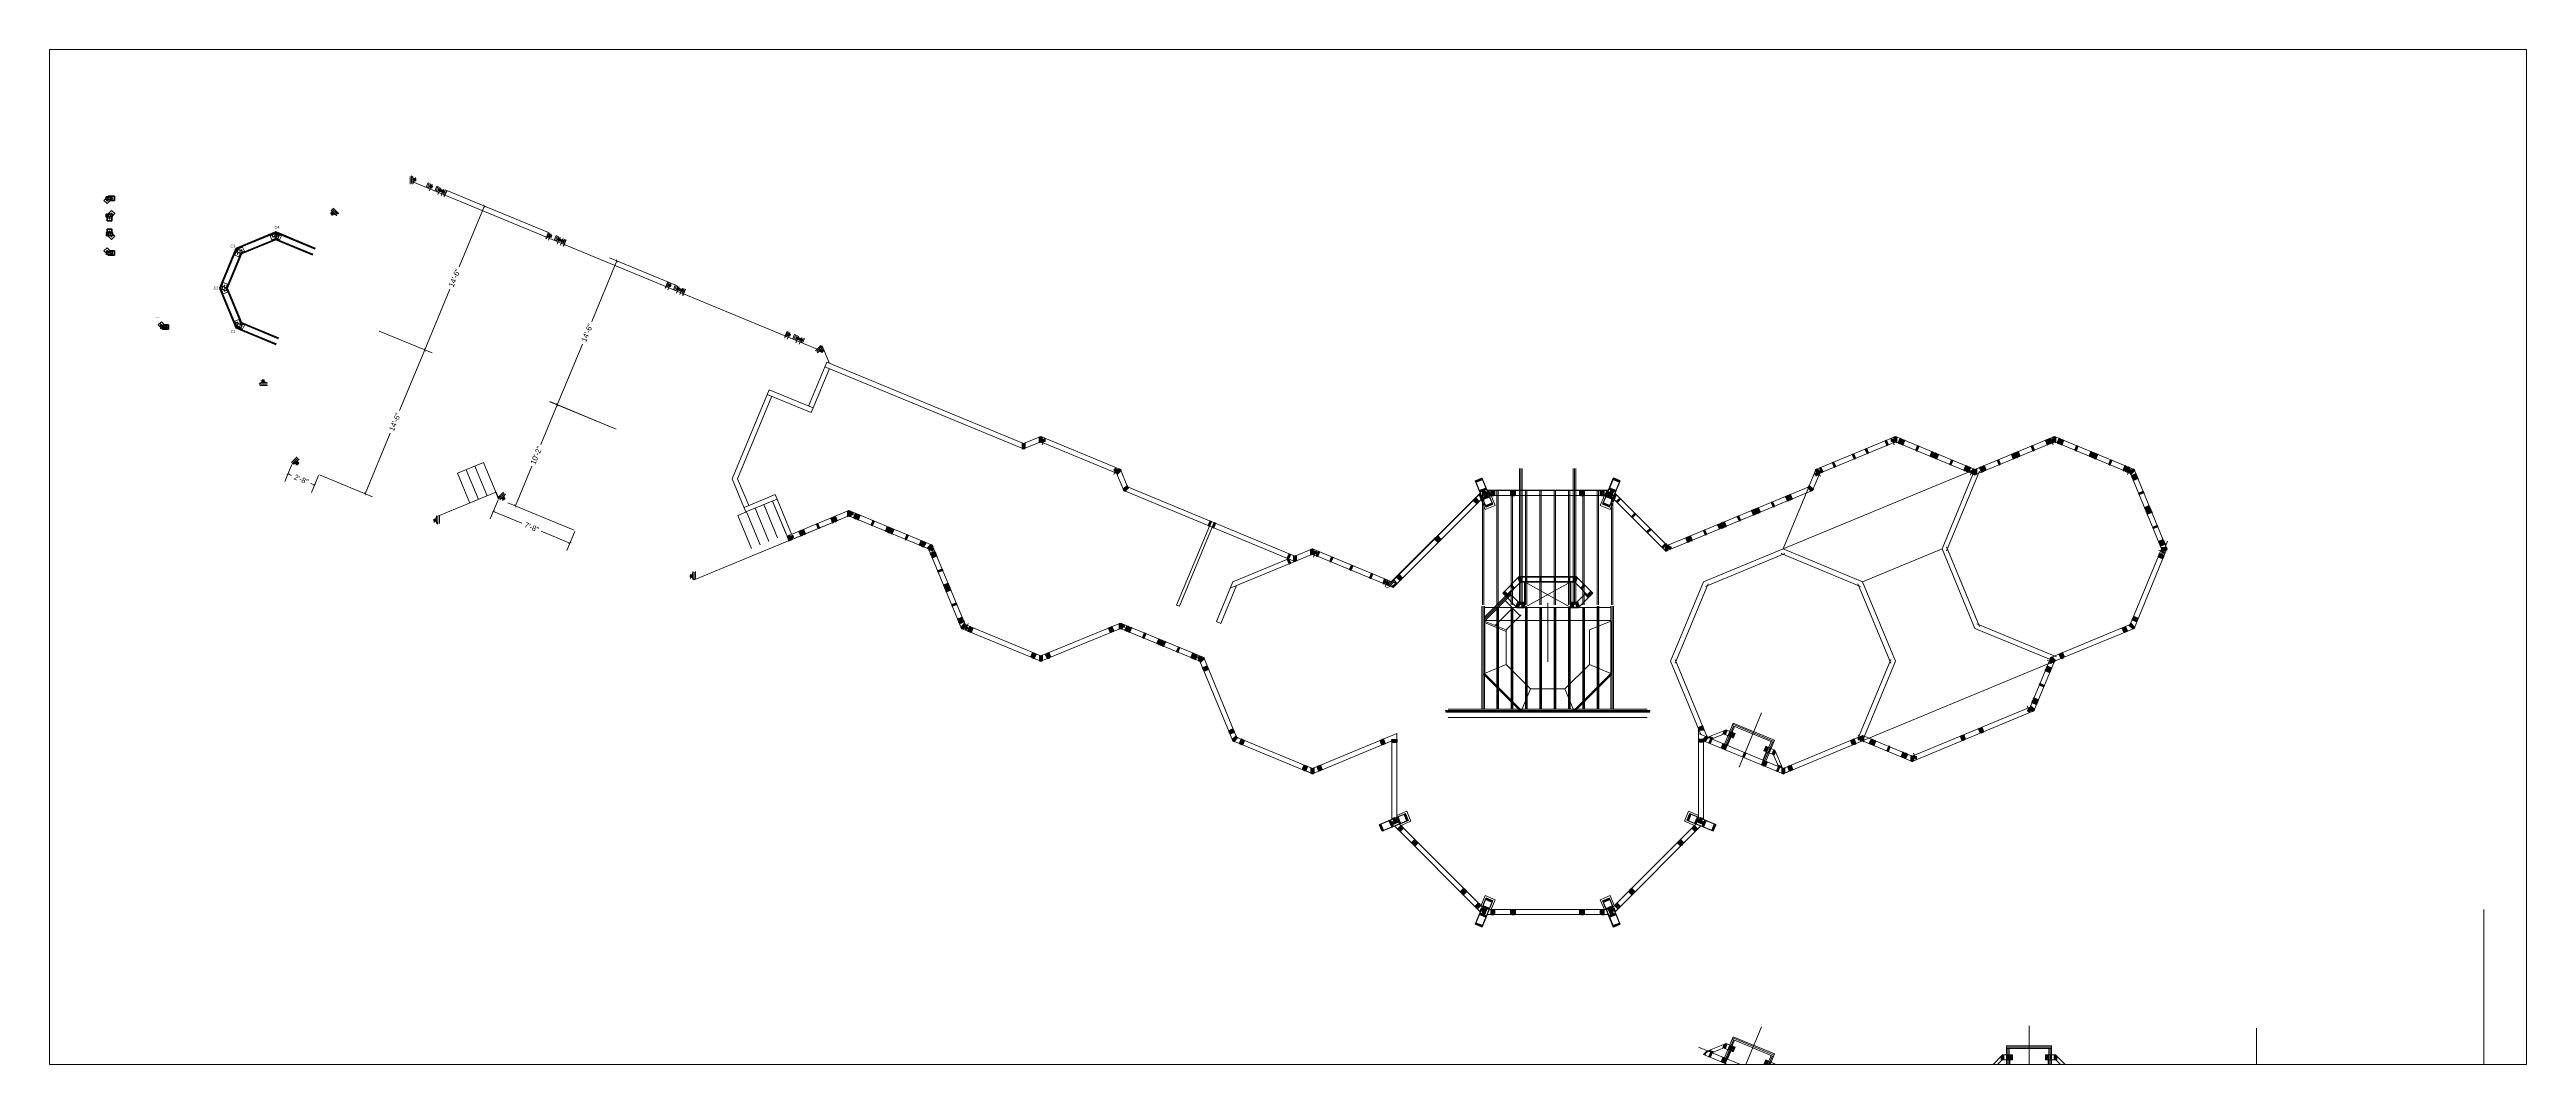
# Paper-space layout 'Foundation Layout' of a CAD drawing. Header units: inches. Extents: x 0 to 57.6, y 0 to 23.6.
# The model-space entities are those that its viewports show. They can reach past a viewport. Long polylines and large blocks are cut down to what shows.
import ezdxf

# ---------------------------------------------------------------- set-up
doc = ezdxf.new("R2010")
doc.units = ezdxf.units.IN
doc.header["$MEASUREMENT"] = 0
doc.linetypes.add('CENTER', pattern=[2, 1.25, -0.25, 0.25, -0.25])
doc.linetypes.add('HIDDEN', pattern=[0.375, 0.25, -0.125])
doc.layers.get('0').update_dxf_attribs({"color": 8, "lineweight": 9})
for name, color, linetype, lineweight in [('BEAM SEAT', 7, 'Continuous', 20), ('BOTTOM PLATES', 7, 'Continuous', 20), ('FOUNDATION', 7, 'Continuous', 30), ('STEEL', 5, 'Continuous', 9), ('WALL FRAMING', 7, 'Continuous', 30)]:
    doc.layers.add(name, color=color, linetype=linetype, lineweight=lineweight)
for name, color, linetype in [('CENTERLINE', 1, 'CENTER'), ('DIMENSIONS', 3, 'Continuous'), ('TEXT', 250, 'Continuous')]:
    doc.layers.add(name, color=color, linetype=linetype)
doc.styles.add('ARCHENTLTD', font='technical.ttf', dxfattribs={"height": 6})
doc.dimstyles.new('ARCHENTLTD', dxfattribs={"dimscale": 0.05, "dimtxt": 6, "dimasz": 3, "dimexe": 9, "dimexo": 1, "dimgap": 2.5, "dimtad": 0, "dimdec": 1, "dimzin": 1, "dimdsep": 46, "dimlunit": 4, "dimtxsty": 'ARCHENTLTD', "dimblk": 'ARCHTICK', "dimcen": 6, "dimclrd": 256, "dimclre": 256, "dimclrt": 256, "dimazin": 0, "dimtfac": 1, "dimtdec": 1, "dimtofl": 0, "dimtmove": 1, "dimatfit": 3, "dimldrblk": 'ARCHTICK', "dimfxl": 1, "dimfrac": 2, "dimtolj": 1, "dimtzin": 0, "dimlwd": 9, "dimlwe": 9, "dimarcsym": 0})

# ---------------------------------------------------------------- blocks, each defined once
blk = doc.blocks.new('_ArchTick')
at = {"color": 0, "linetype": 'ByBlock', "const_width": 0.15}
blk.add_lwpolyline([(-0.5, -0.5), (0.5, 0.5)], dxfattribs=at)
blk = doc.blocks.new('*D18')
at = {"layer": 'DIMENSIONS', "lineweight": 9}
for p, q in [((23789.5, 14035.9), (23761.4, 13968.1)), ((23855.1, 14008.7), (23781.2, 14039.3)), ((23723, 13875.3), (23751, 13943.1)), ((23788.6, 13848.1), (23714.6, 13878.7))]:
    blk.add_line(p, q, dxfattribs=at)
at = {"layer": 'DIMENSIONS', "lineweight": 9, "xscale": 3, "yscale": 3, "zscale": 3}
for p, rotation in [((23789.5, 14035.9), 67.49999999999942), ((23723, 13875.3), 247.4999999999994)]:
    blk.add_blockref('_ArchTick', p, dxfattribs=dict(at, rotation=rotation))
at = {"layer": 'DIMENSIONS', "lineweight": 9, "insert": (23756.2, 13955.6), "char_height": 6, "attachment_point": 5, "rotation": 67.5, "style": 'ARCHENTLTD'}
blk.add_mtext('\\A1;14\'-6"', dxfattribs=at)
blk = doc.blocks.new('*D19')
at = {"layer": 'DIMENSIONS', "lineweight": 9}
for p, q in [((23723, 13875.3), (23704.6, 13831.1)), ((23788.6, 13848.1), (23714.6, 13878.8)), ((23676.2, 13762.6), (23694.6, 13806.8)), ((23741.8, 13735.4), (23667.9, 13766))]:
    blk.add_line(p, q, dxfattribs=at)
at = {"layer": 'DIMENSIONS', "lineweight": 9, "xscale": 3, "yscale": 3, "zscale": 3}
for p, rotation in [((23723, 13875.3), 67.49033856407726), ((23676.2, 13762.6), 247.4903385640773)]:
    blk.add_blockref('_ArchTick', p, dxfattribs=dict(at, rotation=rotation))
at = {"layer": 'DIMENSIONS', "lineweight": 9, "insert": (23699.6, 13818.9), "char_height": 6, "attachment_point": 5, "rotation": 67.4903, "style": 'ARCHENTLTD'}
blk.add_mtext('\\A1;10\'-2"', dxfattribs=at)
blk = doc.blocks.new('*D20')
at = {"layer": 'DIMENSIONS', "lineweight": 9}
for p, q in [((23524.3, 13957.6), (23583.5, 13933.1)), ((23575.1, 13936.5), (23547.1, 13868.8)), ((23508.6, 13775.9), (23536.7, 13843.7)), ((23457.8, 13797), (23516.9, 13772.5))]:
    blk.add_line(p, q, dxfattribs=at)
at = {"layer": 'DIMENSIONS', "lineweight": 9, "xscale": 3, "yscale": 3, "zscale": 3}
for p, rotation in [((23575.1, 13936.5), 67.50000000000088), ((23508.6, 13775.9), 247.5000000000009)]:
    blk.add_blockref('_ArchTick', p, dxfattribs=dict(at, rotation=rotation))
at = {"layer": 'DIMENSIONS', "lineweight": 9, "insert": (23541.9, 13856.2), "char_height": 6, "attachment_point": 5, "rotation": 67.5, "style": 'ARCHENTLTD'}
blk.add_mtext('\\A1;14\'-6"', dxfattribs=at)
blk = doc.blocks.new('*D21')
at = {"layer": 'DIMENSIONS', "lineweight": 9}
for p, q in [((23641.7, 14097.1), (23613.6, 14029.4)), ((23642.6, 14096.7), (23650, 14093.7)), ((23575.1, 13936.5), (23603.2, 14004.3)), ((23576.1, 13936.1), (23583.5, 13933.1))]:
    blk.add_line(p, q, dxfattribs=at)
at = {"layer": 'DIMENSIONS', "lineweight": 9, "xscale": 3, "yscale": 3, "zscale": 3}
for p, rotation in [((23641.7, 14097.1), 67.49999999999942), ((23575.1, 13936.5), 247.4999999999994)]:
    blk.add_blockref('_ArchTick', p, dxfattribs=dict(at, rotation=rotation))
at = {"layer": 'DIMENSIONS', "lineweight": 9, "insert": (23608.4, 14016.8), "char_height": 6, "attachment_point": 5, "rotation": 67.5, "style": 'ARCHENTLTD'}
blk.add_mtext('\\A1;14\'-6"', dxfattribs=at)
blk = doc.blocks.new('*D22')
at = {"layer": 'DIMENSIONS', "lineweight": 9}
for p, q in [((23657.2, 13769.4), (23648.3, 13748)), ((23651.8, 13756.3), (23683.6, 13743.1)), ((23737, 13721), (23705.1, 13734.2)), ((23742.4, 13734.1), (23733.5, 13712.7))]:
    blk.add_line(p, q, dxfattribs=at)
at = {"layer": 'DIMENSIONS', "lineweight": 9, "xscale": 3, "yscale": 3, "zscale": 3}
for p, rotation in [((23651.8, 13756.3), 157.4999999999993), ((23737, 13721), 337.4999999999993)]:
    blk.add_blockref('_ArchTick', p, dxfattribs=dict(at, rotation=rotation))
at = {"layer": 'DIMENSIONS', "lineweight": 9, "insert": (23694.4, 13738.7), "char_height": 6, "attachment_point": 5, "rotation": 337.5, "style": 'ARCHENTLTD'}
blk.add_mtext('\\A1;7\'-8"', dxfattribs=at)
blk = doc.blocks.new('*D23')
at = {"layer": 'DIMENSIONS', "lineweight": 9}
for p, q in [((23426.9, 13808.7), (23419.1, 13789.9)), ((23422.6, 13798.2), (23426.6, 13796.5)), ((23452.2, 13786), (23448.1, 13787.6)), ((23456.5, 13796.4), (23448.7, 13777.6))]:
    blk.add_line(p, q, dxfattribs=at)
at = {"layer": 'DIMENSIONS', "lineweight": 9, "xscale": 3, "yscale": 3, "zscale": 3}
for p, rotation in [((23422.6, 13798.2), 157.5000000000002), ((23452.2, 13786), 337.5000000000002)]:
    blk.add_blockref('_ArchTick', p, dxfattribs=dict(at, rotation=rotation))
at = {"layer": 'DIMENSIONS', "lineweight": 9, "insert": (23437.4, 13792.1), "char_height": 6, "attachment_point": 5, "rotation": 337.5, "style": 'ARCHENTLTD'}
blk.add_mtext('\\A1;2\'-8"', dxfattribs=at)

msp = doc.modelspace()

# ---------------------------------------------------------------- linework, layer by layer
for p, q in [((23561.87683, 14127.60535), (23561.87683, 14125.35454)), ((23562.01503, 14127.60729), (23561.87882, 14127.60729)), ((23562.01503, 14127.39425), (23562.01503, 14127.60729)), ((23562.01582, 14127.3903), (23562.01582, 14125.44134)), ((23562.15567, 14125.43936), (23562.0171, 14125.43936)), ((23562.29213, 14125.19278), (23562.0526, 14125.19278)), ((23562.23678, 14125.33876), (23562.12775, 14125.33876)), ((23562.15481, 14127.4337), (23562.15481, 14125.43936)), ((23562.23352, 14125.33812), (23565.09752, 14125.33812)), ((23565.09752, 14125.19894), (23562.25449, 14125.02381)), ((23562.2924, 14127.53931), (23565.09752, 14127.53931)), ((23562.29381, 14127.70265), (23565.09681, 14127.70265)), ((23562.29381, 14127.13981), (23562.29381, 14127.41884)), ((23562.29381, 14125.57114), (23562.29381, 14127.14964)), ((23562.29381, 14125.40837), (23562.29381, 14125.59302)), ((23565.09681, 14125.19245), (23562.29381, 14125.19245)), ((23562.30087, 14127.43216), (23562.30087, 14127.54207)), ((23562.30087, 14125.40672), (23562.30087, 14125.34392)), ((23562.4166, 14127.22855), (23562.4166, 14125.61887)), ((23565.09752, 14127.69852), (23562.44403, 14127.85773)), ((23562.88627, 14127.23644), (23562.88627, 14125.61887)), ((23564.44291, 14127.22855), (23564.44291, 14125.61887)), ((23564.91259, 14127.23644), (23564.91259, 14125.61887)), ((23565.09681, 14127.70265), (23565.09681, 14127.31282)), ((23565.09681, 14127.15803), (23565.09681, 14125.74773)), ((23565.09681, 14125.58004), (23565.09681, 14125.19245)), ((23565.09752, 14127.36418), (23565.09752, 14125.48551)), ((23580.10489, 14118.38301), (23580.96624, 14120.46249)), ((23580.23183, 14118.32834), (23580.10599, 14118.38046)), ((23580.31335, 14118.52516), (23580.23183, 14118.32834)), ((23580.3156, 14118.5285), (23581.06144, 14120.32911)), ((23580.4274, 14118.43522), (23581.19061, 14120.27775)), ((23580.56293, 14118.38075), (23580.52087, 14118.2792)), ((23580.66828, 14118.65355), (23580.5615, 14118.39576)), ((23581.26859, 14120.10281), (23580.66452, 14118.64447)), ((23580.74777, 14118.52458), (23581.36377, 14120.01172)), ((23581.1914, 14120.27742), (23581.06337, 14120.33045)), ((23581.17868, 14118.33755), (23581.79769, 14119.83198)), ((23581.41183, 14120.45301), (23581.19053, 14120.54467)), ((23581.30483, 14120.33933), (23581.2041, 14120.38105)), ((23581.33088, 14120.25319), (23581.26021, 14120.0826)), ((23581.30207, 14120.34116), (23583.94805, 14119.24516)), ((23581.33804, 14120.25201), (23581.36207, 14120.31003)), ((23584.00315, 14119.38001), (23581.41351, 14120.45267)), ((23584.00131, 14119.37375), (23581.44172, 14120.62352)), ((23582.61984, 14117.74914), (23583.23584, 14119.23628)), ((23583.05075, 14117.56211), (23583.66976, 14119.05655)), ((23583.17271, 14117.37332), (23583.89165, 14119.10899)), ((23583.25095, 14117.56405), (23583.79065, 14118.867)), ((23583.85482, 14119.02193), (23584.00315, 14119.38001)), ((23580.45289, 14118.13355), (23583.04254, 14117.06089)), ((23580.5141, 14118.28499), (23583.10569, 14117.21152)), ((23583.04476, 14117.06443), (23580.53234, 14117.93279)), ((23583.04254, 14117.06089), (23583.19172, 14117.42104)), ((23589.93256, 14114.31016), (23589.80672, 14114.36228)), ((23590.01409, 14114.50699), (23589.93256, 14114.31016)), ((23590.01634, 14114.51033), (23590.76217, 14116.31094)), ((23590.12814, 14114.41704), (23590.89134, 14116.25957)), ((23590.15363, 14114.11538), (23592.74327, 14113.04271)), ((23590.21484, 14114.26682), (23592.80643, 14113.19335)), ((23590.26367, 14114.36257), (23590.22161, 14114.26103)), ((23592.7455, 14113.04626), (23590.23307, 14113.91461)), ((23590.36902, 14114.63537), (23590.26224, 14114.37758)), ((23590.96932, 14116.08464), (23590.36526, 14114.62629)), ((23590.44851, 14114.5064), (23591.0645, 14115.99354)), ((23590.89213, 14116.25925), (23590.76411, 14116.31228)), ((23590.87941, 14114.31937), (23591.49842, 14115.81381)), ((23591.11257, 14116.43483), (23590.89127, 14116.5265)), ((23591.00556, 14116.32115), (23590.90483, 14116.36287)), ((23591.03161, 14116.23501), (23590.96095, 14116.06442)), ((23591.0028, 14116.32299), (23593.64879, 14115.22698)), ((23591.03877, 14116.23383), (23591.0628, 14116.29186)), ((23593.70388, 14115.36183), (23591.11424, 14116.4345)), ((23593.70205, 14115.35557), (23591.14246, 14116.60535)), ((23592.32058, 14113.73096), (23592.93657, 14115.21811)), ((23592.74327, 14113.04271), (23592.89245, 14113.40287)), ((23592.75148, 14113.54394), (23593.3705, 14115.03837)), ((23592.87345, 14113.35515), (23593.59238, 14115.09081)), ((23592.95169, 14113.54587), (23593.49139, 14114.84883)), ((23593.55556, 14115.00375), (23593.70388, 14115.36183)), ((23593.73301, 14112.63275), (23593.88219, 14112.9929)), ((23596.32266, 14111.56008), (23593.73301, 14112.63275)), ((23593.73395, 14112.63683), (23596.12452, 14111.47429)), ((23596.38646, 14111.71045), (23593.79487, 14112.78392)), ((23593.86189, 14112.94572), (23594.58083, 14114.68138)), ((23593.94143, 14113.13591), (23594.48113, 14114.43886)), ((23594.08163, 14112.99297), (23594.70064, 14114.4874)), ((23594.51857, 14112.82052), (23595.13457, 14114.30767)), ((23594.5453, 14114.59378), (23594.69363, 14114.95187)), ((23597.28322, 14113.72155), (23594.63723, 14114.81755)), ((23594.69049, 14114.94614), (23597.38412, 14114.01997)), ((23594.69363, 14114.95187), (23597.28327, 14113.8792)), ((23595.9537, 14112.21753), (23596.57271, 14113.71197)), ((23596.41964, 14111.81268), (23596.37758, 14111.71114)), ((23596.39064, 14112.04509), (23597.00664, 14113.53223)), ((23596.53804, 14112.08008), (23596.43127, 14111.82229)), ((23597.13835, 14113.52934), (23596.53428, 14112.071)), ((23596.55399, 14111.75537), (23597.31719, 14113.5979)), ((23596.69824, 14111.73832), (23596.61671, 14111.5415)), ((23596.61671, 14111.5415), (23596.74254, 14111.48937)), ((23596.69901, 14111.74227), (23597.44485, 14113.54288)), ((23596.74513, 14111.4904), (23597.60647, 14113.56988)), ((23597.20064, 14113.67972), (23597.12998, 14113.50913)), ((23597.19474, 14113.68395), (23597.21878, 14113.74197)), ((23597.27996, 14113.72221), (23597.3807, 14113.68048)), ((23597.28468, 14113.87826), (23597.50599, 14113.78659)), ((23597.3164, 14113.59823), (23597.44442, 14113.5452)), ((23470.39687, 14088.46309), (23472.3789, 14090.44511)), ((23470.67094, 14088.18902), (23470.39687, 14088.46309)), ((23470.40096, 14088.458), (23472.28745, 14090.59216)), ((23472.52453, 14090.38473), (23470.49938, 14088.35958)), ((23471.93202, 14086.92694), (23470.6036, 14088.25536)), ((23471.78675, 14087.07321), (23470.78951, 14088.07045)), ((23471.97246, 14087.14804), (23470.82867, 14088.29183)), ((23472.29899, 14087.48573), (23471.16078, 14088.62394)), ((23472.17185, 14086.68811), (23471.8962, 14086.96376)), ((23474.03937, 14088.78662), (23472.05586, 14086.80311)), ((23472.16844, 14086.69053), (23474.15731, 14088.45425)), ((23474.15388, 14088.67013), (23472.17185, 14086.68811)), ((23473.40528, 14088.58086), (23472.26149, 14089.72465)), ((23472.38032, 14090.44606), (23472.5497, 14090.61543)), ((23472.52542, 14090.2886), (23472.48101, 14090.33301)), ((23472.52268, 14090.38198), (23472.59978, 14090.45908)), ((23472.53158, 14090.29243), (23472.66215, 14090.16187)), ((23473.73181, 14088.91855), (23472.5936, 14090.05676)), ((23472.64667, 14090.17734), (23473.76284, 14089.06117)), ((23472.65117, 14090.3682), (23472.74915, 14090.46618)), ((23474.06199, 14088.95859), (23472.65177, 14090.3688)), ((23474.12958, 14089.08756), (23472.75145, 14090.46569)), ((23474.37993, 14089.03378), (23472.78836, 14090.62534)), ((23473.75589, 14089.06812), (23473.95319, 14088.87082)), ((23473.95762, 14088.8564), (23474.03534, 14088.77868)), ((23474.13293, 14089.08533), (23474.28358, 14088.93469)), ((23474.28358, 14088.93469), (23474.37989, 14089.031)), ((23713.14354, 14063.2766), (23714.00489, 14065.35608)), ((23713.27048, 14063.22192), (23713.14464, 14063.27404)), ((23713.35201, 14063.41875), (23713.27048, 14063.22192)), ((23713.35425, 14063.42209), (23714.10009, 14065.2227)), ((23713.46606, 14063.3288), (23714.22926, 14065.17134)), ((23713.55276, 14063.17858), (23716.14434, 14062.10511)), ((23713.60158, 14063.27433), (23713.55953, 14063.17279)), ((23713.70694, 14063.54713), (23713.60016, 14063.28935)), ((23714.30724, 14064.9964), (23713.70317, 14063.53805)), ((23713.78642, 14063.41816), (23714.40242, 14064.90531)), ((23714.23005, 14065.17101), (23714.10203, 14065.22404)), ((23714.21733, 14063.23113), (23714.83634, 14064.72557)), ((23714.45049, 14065.34659), (23714.22919, 14065.43826)), ((23714.34348, 14065.23291), (23714.24275, 14065.27464)), ((23714.36953, 14065.14678), (23714.29887, 14064.97618)), ((23714.34072, 14065.23475), (23716.9867, 14064.13874)), ((23714.37669, 14065.1456), (23714.40072, 14065.20362)), ((23717.0418, 14064.2736), (23714.45216, 14065.34626)), ((23717.03997, 14064.26733), (23714.48038, 14065.51711)), ((23715.65849, 14062.64272), (23716.27449, 14064.12987)), ((23716.0894, 14062.4557), (23716.70841, 14063.95013)), ((23716.21136, 14062.26691), (23716.9303, 14064.00257)), ((23716.28961, 14062.45764), (23716.82931, 14063.76059)), ((23716.89348, 14063.91551), (23717.0418, 14064.2736)), ((23713.49155, 14063.02714), (23716.08119, 14061.95447)), ((23716.08342, 14061.95802), (23713.57099, 14062.82637)), ((23716.08119, 14061.95447), (23716.23037, 14062.31463)), ((23722.97121, 14059.20374), (23722.84538, 14059.25587)), ((23723.05274, 14059.40057), (23722.97121, 14059.20374)), ((23723.05499, 14059.40391), (23723.80082, 14061.20452)), ((23723.16679, 14059.31063), (23723.92999, 14061.15316)), ((23723.19228, 14059.00896), (23725.78192, 14057.9363)), ((23723.25349, 14059.1604), (23725.84508, 14058.08693)), ((23723.30232, 14059.25615), (23723.26026, 14059.15461)), ((23725.78415, 14057.93984), (23723.27172, 14058.8082)), ((23723.40767, 14059.52896), (23723.30089, 14059.27117)), ((23724.00798, 14060.97822), (23723.40391, 14059.51988)), ((23723.48716, 14059.39999), (23724.10315, 14060.88713)), ((23723.93079, 14061.15283), (23723.80276, 14061.20586)), ((23723.91806, 14059.21296), (23724.53708, 14060.70739)), ((23724.15122, 14061.32842), (23723.92992, 14061.42008)), ((23724.04422, 14061.21474), (23723.94349, 14061.25646)), ((23724.07026, 14061.1286), (23723.9996, 14060.95801)), ((23724.04145, 14061.21657), (23726.68744, 14060.12057)), ((23724.07742, 14061.12742), (23724.10146, 14061.18544)), ((23726.74254, 14060.25542), (23724.15289, 14061.32808)), ((23726.7407, 14060.24916), (23724.18111, 14061.49893)), ((23725.35923, 14058.62455), (23725.97522, 14060.11169)), ((23725.78192, 14057.9363), (23725.9311, 14058.29645)), ((23725.79013, 14058.43752), (23726.40915, 14059.93195)), ((23725.99034, 14058.43946), (23726.53004, 14059.74241)), ((23726.59421, 14059.89734), (23726.74254, 14060.25542)), ((23726.77167, 14057.52633), (23726.92085, 14057.88649)), ((23729.36131, 14056.45367), (23726.77167, 14057.52633)), ((23726.7726, 14057.53042), (23729.16317, 14056.36788)), ((23729.42511, 14056.60404), (23726.83352, 14057.67751)), ((23726.90054, 14057.83931), (23727.61948, 14059.57497)), ((23726.98008, 14058.02949), (23727.51978, 14059.33245)), ((23727.12028, 14057.88656), (23727.7393, 14059.38099)), ((23727.55722, 14057.71411), (23728.17322, 14059.20125)), ((23727.58396, 14059.48737), (23727.73228, 14059.84545)), ((23730.32187, 14058.61514), (23727.67588, 14059.71114)), ((23727.72915, 14059.83973), (23730.42278, 14058.91355)), ((23727.73228, 14059.84545), (23730.32192, 14058.77279)), ((23728.99235, 14057.11112), (23729.61137, 14058.60555)), ((23729.45829, 14056.70627), (23729.41623, 14056.60473)), ((23729.42929, 14056.93867), (23730.04529, 14058.42582)), ((23729.5767, 14056.97366), (23729.46992, 14056.71588)), ((23730.177, 14058.42293), (23729.57294, 14056.96458)), ((23729.59264, 14056.64895), (23730.35584, 14058.49149)), ((23729.73689, 14056.63191), (23729.65536, 14056.43508)), ((23729.65536, 14056.43508), (23729.7812, 14056.38296)), ((23729.73766, 14056.63586), (23730.4835, 14058.43647)), ((23729.78378, 14056.38399), (23730.64513, 14058.46347)), ((23730.23929, 14058.57331), (23730.16863, 14058.40271)), ((23730.23339, 14058.57753), (23730.25743, 14058.63556)), ((23730.31862, 14058.61579), (23730.41935, 14058.57407)), ((23730.32334, 14058.77184), (23730.54464, 14058.68018)), ((23730.35505, 14058.49181), (23730.48308, 14058.43878)), ((23846.1822, 14008.17018), (23847.04355, 14010.24966)), ((23846.30913, 14008.11551), (23846.18329, 14008.16763)), ((23846.39066, 14008.31233), (23846.30913, 14008.11551)), ((23846.39291, 14008.31567), (23847.13874, 14010.11628)), ((23846.50471, 14008.22239), (23847.26791, 14010.06492)), ((23846.5302, 14007.92073), (23849.11984, 14006.84806)), ((23846.59141, 14008.07217), (23849.183, 14006.9987)), ((23846.64024, 14008.16792), (23846.59818, 14008.06638)), ((23846.74559, 14008.44072), (23846.63881, 14008.18293)), ((23847.34589, 14009.88999), (23846.74183, 14008.43164)), ((23846.82508, 14008.31175), (23847.44107, 14009.79889)), ((23847.2687, 14010.06459), (23847.14068, 14010.11762)), ((23847.25598, 14008.12472), (23847.87499, 14009.61915)), ((23847.48914, 14010.24018), (23847.26784, 14010.33184)), ((23847.38214, 14010.1265), (23847.2814, 14010.16822)), ((23847.40818, 14010.04036), (23847.33752, 14009.86977)), ((23847.37937, 14010.12833), (23850.02536, 14009.03233)), ((23847.41534, 14010.03918), (23847.43938, 14010.09721)), ((23850.08045, 14009.16718), (23847.49081, 14010.23985)), ((23850.07862, 14009.16092), (23847.51903, 14010.4107)), ((23848.69715, 14007.53631), (23849.31314, 14009.02345)), ((23849.12805, 14007.34928), (23849.74707, 14008.84372)), ((23849.25002, 14007.16049), (23849.96895, 14008.89616)), ((23849.32826, 14007.35122), (23849.86796, 14008.65417)), ((23849.93213, 14008.8091), (23850.08045, 14009.16718)), ((23849.12207, 14006.85161), (23846.60964, 14007.71996)), ((23849.11984, 14006.84806), (23849.26902, 14007.20821)), ((23856.00987, 14004.09733), (23855.88403, 14004.14945)), ((23856.0914, 14004.29416), (23856.00987, 14004.09733)), ((23856.09364, 14004.2975), (23856.83948, 14006.09811)), ((23856.20544, 14004.20421), (23856.96865, 14006.04675)), ((23856.23094, 14003.90255), (23858.82058, 14002.82988)), ((23856.29214, 14004.05399), (23858.88373, 14002.98052)), ((23856.34097, 14004.14974), (23856.29891, 14004.0482)), ((23858.82281, 14002.83343), (23856.31038, 14003.70178)), ((23856.44632, 14004.42254), (23856.33954, 14004.16476)), ((23857.04663, 14005.87181), (23856.44256, 14004.41346)), ((23856.52581, 14004.29357), (23857.14181, 14005.78071)), ((23856.96944, 14006.04642), (23856.84141, 14006.09945)), ((23856.95672, 14004.10654), (23857.57573, 14005.60098)), ((23857.18987, 14006.222), (23856.96857, 14006.31367)), ((23857.08287, 14006.10832), (23856.98214, 14006.15005)), ((23857.10892, 14006.02219), (23857.03825, 14005.85159)), ((23857.08011, 14006.11016), (23859.72609, 14005.01415)), ((23857.11608, 14006.02101), (23857.14011, 14006.07903)), ((23859.78119, 14005.14901), (23857.19155, 14006.22167)), ((23859.77935, 14005.14274), (23857.21977, 14006.39252)), ((23858.39788, 14003.51813), (23859.01388, 14005.00528)), ((23858.82058, 14002.82988), (23858.96976, 14003.19004)), ((23858.82879, 14003.33111), (23859.4478, 14004.82554)), ((23859.02899, 14003.33304), (23859.56869, 14004.636)), ((23859.63287, 14004.79092), (23859.78119, 14005.14901)), ((23859.81032, 14002.41992), (23859.9595, 14002.78007)), ((23862.39996, 14001.34725), (23859.81032, 14002.41992)), ((23859.81125, 14002.424), (23862.20183, 14001.26147)), ((23862.46377, 14001.49762), (23859.87218, 14002.57109)), ((23859.9392, 14002.73289), (23860.65813, 14004.46855)), ((23860.01874, 14002.92308), (23860.55844, 14004.22603)), ((23860.15893, 14002.78014), (23860.77795, 14004.27458)), ((23860.59588, 14002.6077), (23861.21187, 14004.09484)), ((23860.62261, 14004.38096), (23860.77093, 14004.73904)), ((23863.36052, 14003.50872), (23860.71454, 14004.60473)), ((23860.7678, 14004.73332), (23863.46143, 14003.80714)), ((23860.77093, 14004.73904), (23863.36057, 14003.66638)), ((23862.031, 14002.00471), (23862.65002, 14003.49914)), ((23862.49694, 14001.59985), (23862.45488, 14001.49831)), ((23862.46795, 14001.83226), (23863.08394, 14003.3194)), ((23862.61535, 14001.86725), (23862.50857, 14001.60946)), ((23863.21566, 14003.31652), (23862.61159, 14001.85817)), ((23862.6313, 14001.54254), (23863.3945, 14003.38507)), ((23862.77554, 14001.52549), (23862.69401, 14001.32867)), ((23862.69401, 14001.32867), (23862.81985, 14001.27654)), ((23862.77632, 14001.52944), (23863.52215, 14003.33005)), ((23862.82243, 14001.27757), (23863.68378, 14003.35705)), ((23863.27794, 14003.46689), (23863.20728, 14003.2963)), ((23863.27205, 14003.47112), (23863.29608, 14003.52914)), ((23863.35727, 14003.50938), (23863.458, 14003.46766)), ((23863.36199, 14003.66543), (23863.58329, 14003.57376)), ((23863.3937, 14003.3854), (23863.52173, 14003.33237)), ((23979.22085, 13953.06377), (23980.0822, 13955.14325)), ((23979.34778, 13953.00909), (23979.22195, 13953.06122)), ((23979.42931, 13953.20592), (23979.34778, 13953.00909)), ((23979.43156, 13953.20926), (23980.1774, 13955.00987)), ((23979.54336, 13953.11598), (23980.30656, 13954.95851)), ((23979.56885, 13952.81431), (23982.15849, 13951.74165)), ((23979.63006, 13952.96575), (23982.22165, 13951.89228)), ((23979.67889, 13953.0615), (23979.63683, 13952.95996)), ((23982.16072, 13951.74519), (23979.64829, 13952.61355)), ((23979.78424, 13953.3343), (23979.67746, 13953.07652)), ((23980.38455, 13954.78357), (23979.78048, 13953.32522)), ((23979.86373, 13953.20533), (23980.47972, 13954.69248)), ((23980.30736, 13954.95818), (23980.17933, 13955.01121)), ((23980.29463, 13953.01831), (23980.91365, 13954.51274)), ((23980.52779, 13955.13376), (23980.30649, 13955.22543)), ((23980.42079, 13955.02008), (23980.32006, 13955.06181)), ((23980.44683, 13954.93395), (23980.37617, 13954.76335)), ((23980.41802, 13955.02192), (23983.06401, 13953.92592)), ((23980.45399, 13954.93277), (23980.47803, 13954.99079)), ((23983.11911, 13954.06077), (23980.52946, 13955.13343)), ((23983.11727, 13954.05451), (23980.55768, 13955.30428)), ((23981.7358, 13952.4299), (23982.35179, 13953.91704)), ((23982.1667, 13952.24287), (23982.78572, 13953.7373)), ((23982.28867, 13952.05408), (23983.0076, 13953.78974)), ((23982.36691, 13952.24481), (23982.90661, 13953.54776)), ((23982.97078, 13953.70268), (23983.11911, 13954.06077)), ((23982.15849, 13951.74165), (23982.30768, 13952.1018)), ((23989.04852, 13948.99092), (23988.92268, 13949.04304)), ((23989.13005, 13949.18774), (23989.04852, 13948.99092)), ((23989.13229, 13949.19108), (23989.87813, 13950.99169)), ((23989.2441, 13949.0978), (23990.0073, 13950.94033)), ((23989.26959, 13948.79613), (23991.85923, 13947.72347)), ((23989.3308, 13948.94758), (23991.92238, 13947.87411)), ((23989.37963, 13949.04333), (23989.33757, 13948.94178)), ((23991.86146, 13947.72701), (23989.34903, 13948.59537)), ((23989.48498, 13949.31613), (23989.3782, 13949.05834)), ((23990.08528, 13950.7654), (23989.48121, 13949.30705)), ((23989.56446, 13949.18716), (23990.18046, 13950.6743)), ((23990.00809, 13950.94), (23989.88007, 13950.99303)), ((23989.99537, 13949.00013), (23990.61438, 13950.49456)), ((23990.22853, 13951.11559), (23990.00723, 13951.20725)), ((23990.12152, 13951.00191), (23990.02079, 13951.04363)), ((23990.14757, 13950.91577), (23990.07691, 13950.74518)), ((23990.11876, 13951.00374), (23992.76474, 13949.90774)), ((23990.15473, 13950.91459), (23990.17876, 13950.97261)), ((23992.81984, 13950.04259), (23990.2302, 13951.11526)), ((23992.81801, 13950.03633), (23990.25842, 13951.28611)), ((23991.43653, 13948.41172), (23992.05253, 13949.89886)), ((23991.85923, 13947.72347), (23992.00841, 13948.08362)), ((23991.86744, 13948.22469), (23992.48645, 13949.71913)), ((23992.06765, 13948.22663), (23992.60735, 13949.52958)), ((23992.67152, 13949.68451), (23992.81984, 13950.04259)), ((23992.84897, 13947.31351), (23992.99815, 13947.67366)), ((23995.43861, 13946.24084), (23992.84897, 13947.31351)), ((23992.8499, 13947.31759), (23995.24048, 13946.15505)), ((23995.50242, 13946.39121), (23992.91083, 13947.46468)), ((23992.97785, 13947.62648), (23993.69678, 13949.36214)), ((23993.05739, 13947.81667), (23993.59709, 13949.11962)), ((23993.19759, 13947.67373), (23993.8166, 13949.16816)), ((23993.63453, 13947.50128), (23994.25052, 13948.98842)), ((23993.66126, 13949.27454), (23993.80958, 13949.63263)), ((23996.39917, 13948.40231), (23993.75319, 13949.49831)), ((23993.80645, 13949.6269), (23996.50008, 13948.70072)), ((23993.80958, 13949.63263), (23996.39923, 13948.55996)), ((23995.06966, 13946.89829), (23995.68867, 13948.39272)), ((23995.5356, 13946.49344), (23995.49354, 13946.3919)), ((23995.5066, 13946.72584), (23996.12259, 13948.21299)), ((23995.654, 13946.76083), (23995.54722, 13946.50305)), ((23996.25431, 13948.2101), (23995.65024, 13946.75175)), ((23995.66995, 13946.43613), (23996.43315, 13948.27866)), ((23995.81419, 13946.41908), (23995.73266, 13946.22225)), ((23995.73266, 13946.22225), (23995.8585, 13946.17013)), ((23995.81497, 13946.42303), (23996.5608, 13948.22364)), ((23995.86108, 13946.17116), (23996.72243, 13948.25064)), ((23996.3166, 13948.36048), (23996.24593, 13948.18988)), ((23996.3107, 13948.3647), (23996.33473, 13948.42273)), ((23996.39592, 13948.40297), (23996.49665, 13948.36124)), ((23996.40064, 13948.55901), (23996.62194, 13948.46735)), ((23996.43236, 13948.27899), (23996.56038, 13948.22596)), ((24017.41811, 13937.65649), (24015.82655, 13936.06493)), ((24016.00583, 13935.65688), (24015.83646, 13935.82626)), ((24017.99389, 13933.67753), (24015.85973, 13935.56401)), ((24016.08369, 13935.92773), (24015.98571, 13936.02572)), ((24017.36433, 13937.40614), (24015.9862, 13936.02802)), ((24016.06991, 13935.79924), (24015.99281, 13935.87634)), ((24017.9888, 13933.67344), (24016.00678, 13935.65546)), ((24016.06716, 13935.8011), (24018.0923, 13933.77595)), ((24017.4933, 13937.33855), (24016.08309, 13935.92834)), ((24016.16329, 13935.80198), (24016.11888, 13935.75757)), ((24016.15946, 13935.80814), (24016.29002, 13935.93871)), ((24016.27455, 13935.92323), (24017.39072, 13937.03941)), ((24017.53334, 13937.00837), (24016.39513, 13935.87016)), ((24017.87103, 13936.68184), (24016.72724, 13935.53805)), ((24017.36656, 13937.4095), (24017.5172, 13937.56014)), ((24017.38377, 13937.03246), (24017.58107, 13937.22976)), ((24017.5172, 13937.56014), (24017.42089, 13937.65645)), ((24017.59549, 13937.23418), (24017.67321, 13937.3119)), ((24017.66527, 13937.31594), (24019.64878, 13935.33242)), ((24017.78176, 13937.43044), (24019.76378, 13935.44842)), ((24018.96616, 13935.57555), (24017.82795, 13934.43734)), ((24018.26287, 13933.9475), (24017.9888, 13933.67344)), ((24019.76136, 13935.445), (24017.99764, 13937.43388)), ((24019.30385, 13935.24902), (24018.16006, 13934.10523)), ((24019.52495, 13935.20859), (24018.19653, 13933.88017)), ((24019.37868, 13935.06331), (24018.38144, 13934.06608)), ((24019.76378, 13935.44842), (24019.48813, 13935.17277)), ((23393.68331, 13903.0465), (23393.5241, 13900.39302)), ((23393.67918, 13900.24279), (23393.67918, 13903.0458)), ((23393.67918, 13903.0458), (23394.06901, 13903.0458)), ((23393.98758, 13899.96401), (23393.77454, 13899.96401)), ((23393.77454, 13899.96401), (23393.77454, 13899.82781)), ((23393.77648, 13899.82582), (23396.02729, 13899.82582)), ((23393.94967, 13900.24986), (23393.83976, 13900.24986)), ((23393.84252, 13900.24139), (23393.84252, 13903.0465)), ((23393.94813, 13900.1038), (23395.94247, 13900.1038)), ((23394.24202, 13900.24279), (23393.96299, 13900.24279)), ((23393.99153, 13899.96481), (23395.94049, 13899.96481)), ((23394.01765, 13903.0465), (23395.89632, 13903.0465)), ((23394.14539, 13902.86158), (23395.76296, 13902.86158)), ((23394.14539, 13900.83526), (23395.76296, 13900.83526)), ((23394.15328, 13902.3919), (23395.76296, 13902.3919)), ((23394.15328, 13900.36559), (23395.76296, 13900.36559)), ((23394.2238, 13903.0458), (23395.63411, 13903.0458)), ((23395.8107, 13900.24279), (23394.23219, 13900.24279)), ((23395.97346, 13900.24279), (23395.78881, 13900.24279)), ((23395.80179, 13903.0458), (23396.18938, 13903.0458)), ((23395.94247, 13900.10466), (23395.94247, 13899.96609)), ((23395.97511, 13900.24986), (23396.03791, 13900.24986)), ((23396.04307, 13900.18577), (23396.04307, 13900.07673)), ((23396.04371, 13900.18251), (23396.04371, 13903.0465)), ((23396.1829, 13903.0465), (23396.35803, 13900.20348)), ((23396.18905, 13900.24112), (23396.18905, 13900.00159)), ((23396.18938, 13903.0458), (23396.18938, 13900.24279)), ((24263.91649, 13836.81101), (24263.91649, 13834.56019)), ((24264.05468, 13836.81294), (24263.91848, 13836.81294)), ((24264.05468, 13836.5999), (24264.05468, 13836.81294)), ((24264.05548, 13836.59595), (24264.05548, 13834.64699)), ((24264.19533, 13834.64501), (24264.05676, 13834.64501)), ((24264.33179, 13834.39844), (24264.09226, 13834.39844)), ((24264.27644, 13834.54441), (24264.16741, 13834.54441)), ((24264.19447, 13836.63935), (24264.19447, 13834.64501)), ((24264.27318, 13834.54377), (24267.13717, 13834.54377)), ((24267.13717, 13834.40459), (24264.29415, 13834.22946)), ((24264.33206, 13836.74496), (24267.13717, 13836.74496)), ((24264.33346, 13836.9083), (24267.13647, 13836.9083)), ((24264.33346, 13836.34546), (24264.33346, 13836.62449)), ((24264.33346, 13834.77679), (24264.33346, 13836.35529)), ((24264.33346, 13834.61402), (24264.33346, 13834.79867)), ((24267.13647, 13834.3981), (24264.33346, 13834.3981)), ((24264.34053, 13836.63781), (24264.34053, 13836.74772)), ((24264.34053, 13834.61237), (24264.34053, 13834.54957)), ((24264.45626, 13836.4342), (24264.45626, 13834.82453)), ((24267.13717, 13836.90417), (24264.48369, 13837.06338)), ((24264.92593, 13836.44209), (24264.92593, 13834.82453)), ((24266.48257, 13836.4342), (24266.48257, 13834.82453)), ((24266.95225, 13836.44209), (24266.95225, 13834.82453)), ((24267.13647, 13836.9083), (24267.13647, 13836.51847)), ((24267.13647, 13836.36368), (24267.13647, 13834.95338)), ((24267.13647, 13834.78569), (24267.13647, 13834.3981)), ((24267.13717, 13836.56983), (24267.13717, 13834.69116)), ((25210.93655, 13836.88825), (25213.77957, 13837.06338)), ((25213.80054, 13836.74907), (25210.93655, 13836.74907)), ((25210.93655, 13834.72301), (25210.93655, 13836.60167)), ((25213.74166, 13834.54788), (25210.93655, 13834.54788)), ((25210.93655, 13834.38867), (25213.59003, 13834.22946)), ((25210.93725, 13836.89474), (25213.74026, 13836.89474)), ((25210.93725, 13836.50715), (25210.93725, 13836.89474)), ((25210.93725, 13834.92916), (25210.93725, 13836.33946)), ((25210.93725, 13834.38454), (25210.93725, 13834.77437)), ((25213.74026, 13834.38454), (25210.93725, 13834.38454)), ((25211.12147, 13834.85075), (25211.12147, 13836.46831)), ((25211.59115, 13834.85864), (25211.59115, 13836.46831)), ((25213.14779, 13834.85075), (25213.14779, 13836.46831)), ((25213.61746, 13834.85864), (25213.61746, 13836.46831)), ((25213.73319, 13836.68047), (25213.73319, 13836.74327)), ((25213.73319, 13834.65502), (25213.73319, 13834.54512)), ((25213.74026, 13836.67882), (25213.74026, 13836.49417)), ((25213.74026, 13836.51605), (25213.74026, 13834.93755)), ((25213.74026, 13834.94738), (25213.74026, 13834.66835)), ((25213.74193, 13836.8944), (25213.98146, 13836.8944)), ((25213.79728, 13836.74843), (25213.90632, 13836.74843)), ((25213.87839, 13836.64783), (25214.01696, 13836.64783)), ((25213.87925, 13834.65349), (25213.87925, 13836.64783)), ((25214.01824, 13834.69688), (25214.01824, 13836.64585)), ((25214.01904, 13834.69294), (25214.01904, 13834.47989)), ((25214.01904, 13834.47989), (25214.15524, 13834.47989)), ((25214.15723, 13834.48183), (25214.15723, 13836.73265)), ((25388.32142, 13836.88825), (25391.16444, 13837.06338)), ((25391.18541, 13836.74907), (25388.32142, 13836.74907)), ((25388.32142, 13834.72301), (25388.32142, 13836.60167)), ((25391.12653, 13834.54788), (25388.32142, 13834.54788)), ((25388.32142, 13834.38867), (25390.9749, 13834.22946)), ((25388.32212, 13836.89474), (25391.12513, 13836.89474)), ((25388.32212, 13836.50715), (25388.32212, 13836.89474)), ((25388.32212, 13834.92916), (25388.32212, 13836.33946)), ((25388.32212, 13834.38454), (25388.32212, 13834.77437)), ((25391.12513, 13834.38454), (25388.32212, 13834.38454)), ((25388.50634, 13834.85075), (25388.50634, 13836.46831)), ((25388.97602, 13834.85864), (25388.97602, 13836.46831)), ((25390.53266, 13834.85075), (25390.53266, 13836.46831)), ((25391.00233, 13834.85864), (25391.00233, 13836.46831)), ((25391.11806, 13836.68047), (25391.11806, 13836.74327)), ((25391.11806, 13834.65502), (25391.11806, 13834.54512)), ((25391.12513, 13836.67882), (25391.12513, 13836.49417)), ((25391.12513, 13836.51605), (25391.12513, 13834.93755)), ((25391.12513, 13834.94738), (25391.12513, 13834.66835)), ((25391.1268, 13836.8944), (25391.36633, 13836.8944)), ((25391.18215, 13836.74843), (25391.29119, 13836.74843)), ((25391.26326, 13836.64783), (25391.40183, 13836.64783)), ((25391.26412, 13834.65349), (25391.26412, 13836.64783)), ((25391.40311, 13834.69688), (25391.40311, 13836.64585)), ((25391.40391, 13834.69294), (25391.40391, 13834.47989)), ((25391.40391, 13834.47989), (25391.54011, 13834.47989)), ((25391.5421, 13834.48183), (25391.5421, 13836.73265)), ((23432.29894, 13812.44748), (23430.70737, 13810.85592)), ((23430.88666, 13810.44787), (23430.71728, 13810.61725)), ((23432.87472, 13808.46852), (23430.74056, 13810.355)), ((23430.96452, 13810.71872), (23430.86654, 13810.81671)), ((23432.24516, 13812.19714), (23430.86703, 13810.81901)), ((23430.95074, 13810.59024), (23430.87364, 13810.66733)), ((23432.86963, 13808.46443), (23430.88761, 13810.44646)), ((23430.94798, 13810.59209), (23432.97313, 13808.56694)), ((23432.37413, 13812.12954), (23430.96392, 13810.71933)), ((23431.04411, 13810.59297), (23430.99971, 13810.54856)), ((23431.04028, 13810.59913), (23431.17085, 13810.7297)), ((23431.15538, 13810.71423), (23432.27155, 13811.8304)), ((23432.41417, 13811.79937), (23431.27596, 13810.66116)), ((23432.75186, 13811.47283), (23431.60807, 13810.32905)), ((23432.24738, 13812.20049), (23432.39803, 13812.35114)), ((23432.2646, 13811.82345), (23432.4619, 13812.02075)), ((23432.39803, 13812.35114), (23432.30172, 13812.44745)), ((23432.47632, 13812.02518), (23432.55404, 13812.10289)), ((23432.54609, 13812.10693), (23434.52961, 13810.12341)), ((23432.66258, 13812.22143), (23434.64461, 13810.23941)), ((23433.84699, 13810.36655), (23432.70878, 13809.22834)), ((23433.1437, 13808.7385), (23432.86963, 13808.46443)), ((23434.64219, 13810.23599), (23432.87847, 13812.22487)), ((23434.18468, 13810.04001), (23433.04089, 13808.89622)), ((23434.40577, 13809.99958), (23433.07736, 13808.67116)), ((23434.25951, 13809.85431), (23433.26227, 13808.85707)), ((23434.64461, 13810.23941), (23434.36896, 13809.96376)), ((24343.76665, 13802.64328), (24344.0423, 13802.91893)), ((24345.74868, 13800.66125), (24343.76665, 13802.64328)), ((24343.76907, 13802.64669), (24345.53279, 13800.65782)), ((24345.86517, 13800.77576), (24343.88165, 13802.75927)), ((24344.00549, 13802.88311), (24345.33391, 13804.21153)), ((24344.15175, 13803.02838), (24345.14899, 13804.02562)), ((24344.22658, 13802.84267), (24345.37037, 13803.98646)), ((24344.56427, 13802.51614), (24345.70248, 13803.65435)), ((24345.26756, 13804.14419), (24345.54163, 13804.41826)), ((24347.46328, 13802.2906), (24345.43813, 13804.31575)), ((24345.53655, 13804.41417), (24347.6707, 13802.52768)), ((24345.54163, 13804.41826), (24347.52366, 13802.43623)), ((24345.6594, 13801.40985), (24346.80319, 13802.55364)), ((24345.93494, 13800.85751), (24345.85723, 13800.77979)), ((24346.14666, 13801.05924), (24345.94936, 13800.86194)), ((24345.99709, 13801.08332), (24347.1353, 13802.22153)), ((24346.16388, 13800.6822), (24346.01323, 13800.53155)), ((24346.01323, 13800.53155), (24346.10954, 13800.43524)), ((24346.03713, 13800.75315), (24347.44735, 13802.16336)), ((24346.11232, 13800.4352), (24347.70389, 13802.02677)), ((24347.25589, 13802.16846), (24346.13971, 13801.05229)), ((24346.1661, 13800.68555), (24347.54423, 13802.06368)), ((24347.37098, 13802.28355), (24347.24041, 13802.15299)), ((24347.36715, 13802.28972), (24347.41156, 13802.33412)), ((24347.44674, 13802.16396), (24347.54473, 13802.06598)), ((24347.46052, 13802.29245), (24347.53762, 13802.21535)), ((24347.5246, 13802.43481), (24347.69398, 13802.26544)), ((25125.83168, 13797.71785), (25127.81371, 13799.69988)), ((25126.10575, 13797.44378), (25125.83168, 13797.71785)), ((25125.83577, 13797.71277), (25127.72226, 13799.84692)), ((25127.95934, 13799.6395), (25125.93419, 13797.61435)), ((25127.36683, 13796.18171), (25126.03841, 13797.51013)), ((25127.22156, 13796.32797), (25126.22432, 13797.32521)), ((25127.40727, 13796.4028), (25126.26348, 13797.54659)), ((25127.7338, 13796.74049), (25126.59559, 13797.8787)), ((25127.60666, 13795.94287), (25127.33101, 13796.21852)), ((25129.47418, 13798.04139), (25127.49067, 13796.05787)), ((25127.60325, 13795.94529), (25129.59212, 13797.70901)), ((25129.58869, 13797.9249), (25127.60666, 13795.94287)), ((25128.84009, 13797.83562), (25127.6963, 13798.97941)), ((25127.81513, 13799.70082), (25127.98451, 13799.8702)), ((25127.96023, 13799.54337), (25127.91582, 13799.58778)), ((25127.95749, 13799.63674), (25128.03459, 13799.71384)), ((25127.96639, 13799.5472), (25128.09696, 13799.41663)), ((25129.16662, 13798.17331), (25128.02841, 13799.31152)), ((25128.08148, 13799.43211), (25129.19765, 13798.31593)), ((25128.08598, 13799.62296), (25128.18396, 13799.72095)), ((25129.4968, 13798.21336), (25128.08658, 13799.62357)), ((25129.56439, 13798.34232), (25128.18626, 13799.72045)), ((25129.81474, 13798.28854), (25128.22317, 13799.88011)), ((25129.1907, 13798.32288), (25129.388, 13798.12558)), ((25129.39243, 13798.11116), (25129.47015, 13798.03345)), ((25129.56774, 13798.3401), (25129.71839, 13798.18945)), ((25129.71839, 13798.18945), (25129.8147, 13798.28576)), ((25299.66239, 13802.08868), (25302.50542, 13802.26381)), ((25302.52639, 13801.9495), (25299.66239, 13801.9495)), ((25299.66239, 13799.92344), (25299.66239, 13801.8021)), ((25302.46751, 13799.74831), (25299.66239, 13799.74831)), ((25299.66239, 13799.5891), (25302.31588, 13799.42989)), ((25299.6631, 13802.09517), (25302.4661, 13802.09517)), ((25299.6631, 13801.70758), (25299.6631, 13802.09517)), ((25299.6631, 13800.12959), (25299.6631, 13801.53989)), ((25299.6631, 13799.58497), (25299.6631, 13799.9748)), ((25302.4661, 13799.58497), (25299.6631, 13799.58497)), ((25299.84732, 13800.05118), (25299.84732, 13801.66874)), ((25300.317, 13800.05907), (25300.317, 13801.66874)), ((25301.87364, 13800.05118), (25301.87364, 13801.66874)), ((25302.34331, 13800.05907), (25302.34331, 13801.66874)), ((25302.45904, 13801.8809), (25302.45904, 13801.9437)), ((25302.45904, 13799.85545), (25302.45904, 13799.74555)), ((25302.4661, 13801.87925), (25302.4661, 13801.6946)), ((25302.4661, 13801.71648), (25302.4661, 13800.13798)), ((25302.4661, 13800.14781), (25302.4661, 13799.86878)), ((25302.46778, 13802.09483), (25302.70731, 13802.09483)), ((25302.52313, 13801.94886), (25302.63216, 13801.94886)), ((25302.60424, 13801.84826), (25302.74281, 13801.84826)), ((25302.6051, 13799.85392), (25302.6051, 13801.84826)), ((25302.74409, 13799.89731), (25302.74409, 13801.84628)), ((25302.74488, 13799.89337), (25302.74488, 13799.68032)), ((25302.74488, 13799.68032), (25302.88109, 13799.68032)), ((25302.88308, 13799.68226), (25302.88308, 13801.93308)), ((25474.4281, 13802.64328), (25474.70375, 13802.91893)), ((25476.41013, 13800.66125), (25474.4281, 13802.64328)), ((25474.43053, 13802.64669), (25476.19425, 13800.65782)), ((25476.52662, 13800.77576), (25474.54311, 13802.75927)), ((25474.66694, 13802.88311), (25475.99536, 13804.21153)), ((25474.81321, 13803.02838), (25475.81044, 13804.02562)), ((25474.88803, 13802.84267), (25476.03182, 13803.98646)), ((25475.22572, 13802.51614), (25476.36393, 13803.65435)), ((25475.92902, 13804.14419), (25476.20308, 13804.41826)), ((25478.12473, 13802.2906), (25476.09958, 13804.31575)), ((25476.198, 13804.41417), (25478.33216, 13802.52768)), ((25476.20308, 13804.41826), (25478.18511, 13802.43623)), ((25476.32085, 13801.40985), (25477.46464, 13802.55364)), ((25476.5964, 13800.85751), (25476.51868, 13800.77979)), ((25476.80812, 13801.05924), (25476.61082, 13800.86194)), ((25476.65854, 13801.08332), (25477.79675, 13802.22153)), ((25476.82533, 13800.6822), (25476.67468, 13800.53155)), ((25476.67468, 13800.53155), (25476.771, 13800.43524)), ((25476.69859, 13800.75315), (25478.1088, 13802.16336)), ((25476.77378, 13800.4352), (25478.36534, 13802.02677)), ((25477.91734, 13802.16846), (25476.80117, 13801.05229)), ((25476.82756, 13800.68555), (25478.20568, 13802.06368)), ((25478.03243, 13802.28355), (25477.90186, 13802.15299)), ((25478.0286, 13802.28972), (25478.07301, 13802.33412)), ((25478.10819, 13802.16396), (25478.20618, 13802.06598)), ((25478.12198, 13802.29245), (25478.19907, 13802.21535)), ((25478.18605, 13802.43481), (25478.35543, 13802.26544)), ((23662.53532, 13773.10995), (23660.94375, 13771.51838)), ((23661.12304, 13771.11034), (23660.95366, 13771.27971)), ((23663.11109, 13769.13098), (23660.97694, 13771.01747)), ((23661.2009, 13771.38119), (23661.10291, 13771.47917)), ((23662.48154, 13772.8596), (23661.10341, 13771.48147)), ((23661.18712, 13771.2527), (23661.11002, 13771.3298)), ((23663.10601, 13769.12689), (23661.12399, 13771.10892)), ((23661.18436, 13771.25455), (23663.20951, 13769.2294)), ((23662.61051, 13772.792), (23661.20029, 13771.38179)), ((23661.28049, 13771.25543), (23661.23608, 13771.21103)), ((23661.27666, 13771.2616), (23661.40723, 13771.39216)), ((23661.39176, 13771.37669), (23662.50793, 13772.49286)), ((23662.65055, 13772.46183), (23661.51234, 13771.32362)), ((23662.98824, 13772.1353), (23661.84445, 13770.99151)), ((23662.48376, 13772.86295), (23662.63441, 13773.0136)), ((23662.50098, 13772.48591), (23662.69828, 13772.68321)), ((23662.63441, 13773.0136), (23662.5381, 13773.10991)), ((23662.7127, 13772.68764), (23662.79041, 13772.76536)), ((23662.78247, 13772.76939), (23664.76599, 13770.78588)), ((23662.89896, 13772.8839), (23664.88099, 13770.90187)), ((23664.08337, 13771.02901), (23662.94516, 13769.8908)), ((23663.38008, 13769.40096), (23663.10601, 13769.12689)), ((23664.87857, 13770.89846), (23663.11485, 13772.88733)), ((23664.42106, 13770.70248), (23663.27727, 13769.55869)), ((23664.64215, 13770.66204), (23663.31373, 13769.33362)), ((23664.49589, 13770.51677), (23663.49865, 13769.51953)), ((23664.88099, 13770.90187), (23664.60534, 13770.62622)), ((24759.24523, 13775.13885), (24758.38388, 13777.21833)), ((24758.70567, 13777.52671), (24758.48437, 13777.43504)), ((24759.29135, 13775.39072), (24758.54551, 13777.19133)), ((24758.67396, 13777.24668), (24758.54593, 13777.19365)), ((24761.29986, 13778.59459), (24758.60623, 13777.66842)), ((24758.71039, 13777.37066), (24758.60966, 13777.32893)), ((24759.43637, 13775.40382), (24758.67316, 13777.24635)), ((24761.29673, 13778.60032), (24758.70709, 13777.52765)), ((24758.70714, 13777.37), (24761.35313, 13778.466)), ((24758.79561, 13777.3324), (24758.77158, 13777.39042)), ((24758.78972, 13777.32817), (24758.86038, 13777.15758)), ((24758.85201, 13777.17779), (24759.45607, 13775.71945)), ((24759.59971, 13775.69354), (24758.98372, 13777.18068)), ((24759.37365, 13775.18995), (24759.24781, 13775.13782)), ((24759.29212, 13775.38677), (24759.37365, 13775.18995)), ((24760.03666, 13775.86598), (24759.41764, 13777.36042)), ((24759.45231, 13775.72853), (24759.55909, 13775.47074)), ((24759.57072, 13775.46113), (24759.61278, 13775.35959)), ((24759.6039, 13775.3589), (24762.19548, 13776.43237)), ((24759.6677, 13775.20853), (24762.25734, 13776.2812)), ((24762.25641, 13776.28528), (24759.86584, 13775.12274)), ((24761.47179, 13776.46897), (24760.85579, 13777.95612)), ((24761.90873, 13776.64142), (24761.28971, 13778.13585)), ((24761.44505, 13778.24223), (24761.29673, 13778.60032)), ((24762.12846, 13776.59417), (24761.40953, 13778.32983)), ((24762.04893, 13776.78436), (24761.50923, 13778.08731)), ((24762.25734, 13776.2812), (24762.10816, 13776.64135)), ((24893.20125, 13776.2812), (24893.35043, 13776.64135)), ((24893.20125, 13776.2812), (24893.35043, 13776.64135)), ((24895.79089, 13775.20853), (24893.20125, 13776.2812)), ((24895.79089, 13775.20853), (24893.20125, 13776.2812)), ((24893.20218, 13776.28528), (24895.59276, 13775.12274)), ((24893.20218, 13776.28528), (24895.59276, 13775.12274)), ((24895.8547, 13775.3589), (24893.26311, 13776.43237)), ((24895.8547, 13775.3589), (24893.26311, 13776.43237)), ((24893.33013, 13776.59417), (24894.04906, 13778.32983)), ((24893.33013, 13776.59417), (24894.04906, 13778.32983)), ((24893.40967, 13776.78436), (24893.94937, 13778.08731)), ((24893.40967, 13776.78436), (24893.94937, 13778.08731)), ((24893.54986, 13776.64142), (24894.16888, 13778.13585)), ((24893.54986, 13776.64142), (24894.16888, 13778.13585)), ((24893.98681, 13776.46897), (24894.6028, 13777.95612)), ((24893.98681, 13776.46897), (24894.6028, 13777.95612)), ((24894.01354, 13778.24223), (24894.16186, 13778.60032)), ((24894.01354, 13778.24223), (24894.16186, 13778.60032)), ((24896.75145, 13777.37), (24894.10547, 13778.466)), ((24896.75145, 13777.37), (24894.10547, 13778.466)), ((24894.15873, 13778.59459), (24896.85236, 13777.66842)), ((24894.15873, 13778.59459), (24896.85236, 13777.66842)), ((24894.16186, 13778.60032), (24896.7515, 13777.52765)), ((24894.16186, 13778.60032), (24896.7515, 13777.52765)), ((24895.42193, 13775.86598), (24896.04095, 13777.36042)), ((24895.42193, 13775.86598), (24896.04095, 13777.36042)), ((24895.88787, 13775.46113), (24895.84581, 13775.35959)), ((24895.88787, 13775.46113), (24895.84581, 13775.35959)), ((24895.85888, 13775.69354), (24896.47487, 13777.18068)), ((24895.85888, 13775.69354), (24896.47487, 13777.18068)), ((24896.00628, 13775.72853), (24895.8995, 13775.47074)), ((24896.00628, 13775.72853), (24895.8995, 13775.47074)), ((24896.60659, 13777.17779), (24896.00252, 13775.71945)), ((24896.60659, 13777.17779), (24896.00252, 13775.71945)), ((24896.02223, 13775.40382), (24896.78543, 13777.24635)), ((24896.02223, 13775.40382), (24896.78543, 13777.24635)), ((24896.16647, 13775.38677), (24896.08494, 13775.18995)), ((24896.16647, 13775.38677), (24896.08494, 13775.18995)), ((24896.08494, 13775.18995), (24896.21078, 13775.13782)), ((24896.08494, 13775.18995), (24896.21078, 13775.13782)), ((24896.16725, 13775.39072), (24896.91308, 13777.19133)), ((24896.16725, 13775.39072), (24896.91308, 13777.19133)), ((24896.21336, 13775.13885), (24897.07471, 13777.21833)), ((24896.21336, 13775.13885), (24897.07471, 13777.21833)), ((24896.66887, 13777.32817), (24896.59821, 13777.15758)), ((24896.66887, 13777.32817), (24896.59821, 13777.15758)), ((24896.66298, 13777.3324), (24896.68701, 13777.39042)), ((24896.66298, 13777.3324), (24896.68701, 13777.39042)), ((24896.7482, 13777.37066), (24896.84893, 13777.32893)), ((24896.7482, 13777.37066), (24896.84893, 13777.32893)), ((24896.75292, 13777.52671), (24896.97422, 13777.43504)), ((24896.75292, 13777.52671), (24896.97422, 13777.43504)), ((24896.78463, 13777.24668), (24896.91266, 13777.19365)), ((24896.78463, 13777.24668), (24896.91266, 13777.19365)), ((23585.18445, 13747.86343), (23588.02747, 13748.03856)), ((23588.04844, 13747.72424), (23585.18445, 13747.72424)), ((23585.18445, 13745.69818), (23585.18445, 13747.57685)), ((23587.98956, 13745.52305), (23585.18445, 13745.52305)), ((23585.18445, 13745.36384), (23587.83794, 13745.20463)), ((23585.18515, 13747.86991), (23587.98816, 13747.86991)), ((23585.18515, 13747.48232), (23585.18515, 13747.86991)), ((23585.18515, 13745.90433), (23585.18515, 13747.31464)), ((23585.18515, 13745.35971), (23585.18515, 13745.74954)), ((23587.98816, 13745.35971), (23585.18515, 13745.35971)), ((23585.36938, 13745.82592), (23585.36938, 13747.44349)), ((23585.83905, 13745.83382), (23585.83905, 13747.44349)), ((23587.39569, 13745.82592), (23587.39569, 13747.44349)), ((23587.86537, 13745.83382), (23587.86537, 13747.44349)), ((23587.9811, 13747.65564), (23587.9811, 13747.71844)), ((23587.9811, 13745.6302), (23587.9811, 13745.52029)), ((23587.98816, 13747.65399), (23587.98816, 13747.46934)), ((23587.98816, 13747.49123), (23587.98816, 13745.91272)), ((23587.98816, 13745.92255), (23587.98816, 13745.64352)), ((23587.98983, 13747.86958), (23588.22937, 13747.86958)), ((23588.04519, 13747.7236), (23588.15422, 13747.7236)), ((23588.12629, 13747.623), (23588.26487, 13747.623)), ((23588.12715, 13745.62866), (23588.12715, 13747.623)), ((23588.26614, 13745.67206), (23588.26614, 13747.62102)), ((23588.26694, 13745.66811), (23588.26694, 13745.45507)), ((23588.26694, 13745.45507), (23588.40315, 13745.45507)), ((23588.40514, 13745.45701), (23588.40514, 13747.70782)), ((24049.7606, 13754.89736), (24049.7606, 13752.64655)), ((24049.89879, 13754.8993), (24049.76259, 13754.8993)), ((24049.89879, 13754.68626), (24049.89879, 13754.8993)), ((24049.89959, 13754.68231), (24049.89959, 13752.73334)), ((24050.03944, 13752.73137), (24049.90086, 13752.73137)), ((24050.1759, 13752.48479), (24049.93637, 13752.48479)), ((24050.12055, 13752.63077), (24050.01151, 13752.63077)), ((24050.03858, 13754.72571), (24050.03858, 13752.73137)), ((24050.11729, 13752.63013), (24052.98128, 13752.63013)), ((24052.98128, 13752.49094), (24050.13826, 13752.31581)), ((24050.17617, 13754.83132), (24052.98128, 13754.83132)), ((24050.17757, 13754.99466), (24052.98058, 13754.99466)), ((24050.17757, 13754.43182), (24050.17757, 13754.71084)), ((24050.17757, 13752.86314), (24050.17757, 13754.44165)), ((24050.17757, 13752.70038), (24050.17757, 13752.88503)), ((24052.98058, 13752.48446), (24050.17757, 13752.48446)), ((24050.18464, 13754.72417), (24050.18464, 13754.83408)), ((24050.18464, 13752.69873), (24050.18464, 13752.63592)), ((24050.30036, 13754.52055), (24050.30036, 13752.91088)), ((24052.98128, 13754.99053), (24050.3278, 13755.14974)), ((24050.77004, 13754.52844), (24050.77004, 13752.91088)), ((24052.32668, 13754.52055), (24052.32668, 13752.91088)), ((24052.79636, 13754.52844), (24052.79636, 13752.91088)), ((24052.98058, 13754.99466), (24052.98058, 13754.60483)), ((24052.98058, 13754.45004), (24052.98058, 13753.03973)), ((24052.98058, 13752.87204), (24052.98058, 13752.48446)), ((24052.98128, 13754.65619), (24052.98128, 13752.77752)), ((23982.67528, 13728.40201), (23983.53662, 13726.32253)), ((23982.80221, 13728.45669), (23982.67637, 13728.40456)), ((23982.88374, 13728.25986), (23982.80221, 13728.45669)), ((23982.88598, 13728.25652), (23983.63182, 13726.45591)), ((23982.99779, 13728.34981), (23983.76099, 13726.50727)), ((23983.02328, 13728.65147), (23985.61292, 13729.72413)), ((23983.08449, 13728.50003), (23985.67608, 13729.5735)), ((23983.13332, 13728.40428), (23983.09126, 13728.50582)), ((23985.61515, 13729.72059), (23983.10272, 13728.85223)), ((23983.23867, 13728.13148), (23983.13189, 13728.38926)), ((23983.83897, 13726.68221), (23983.23491, 13728.14056)), ((23983.31815, 13728.26045), (23983.93415, 13726.7733)), ((23983.76178, 13726.5076), (23983.63376, 13726.45457)), ((23983.74906, 13728.44747), (23984.36807, 13726.95304)), ((23983.98222, 13726.33202), (23983.76092, 13726.24035)), ((23983.87521, 13726.4457), (23983.77448, 13726.40397)), ((23983.90126, 13726.53183), (23983.8306, 13726.70243)), ((23983.87245, 13726.44386), (23986.51843, 13727.53987)), ((23983.90842, 13726.53301), (23983.93245, 13726.47499)), ((23986.57353, 13727.40501), (23983.98389, 13726.33235)), ((23986.5717, 13727.41128), (23984.01211, 13726.1615)), ((23985.19023, 13729.03588), (23985.80622, 13727.54874)), ((23985.61292, 13729.72413), (23985.7621, 13729.36398)), ((23985.62113, 13729.22291), (23986.24014, 13727.72848)), ((23985.74309, 13729.4117), (23986.46203, 13727.67604)), ((23985.82134, 13729.22097), (23986.36104, 13727.91802)), ((23986.42521, 13727.7631), (23986.57353, 13727.40501)), ((24140.55318, 13716.06004), (24138.96161, 13714.46847)), ((24139.1409, 13714.06043), (24138.97152, 13714.2298)), ((24141.12896, 13712.08107), (24138.9948, 13713.96756)), ((24139.21876, 13714.33128), (24139.12078, 13714.42926)), ((24140.4994, 13715.80969), (24139.12127, 13714.43156)), ((24139.20498, 13714.20279), (24139.12788, 13714.27989)), ((24141.12387, 13712.07698), (24139.14185, 13714.05901)), ((24139.20222, 13714.20464), (24141.22737, 13712.17949)), ((24140.62837, 13715.74209), (24139.21816, 13714.33188)), ((24139.29835, 13714.20553), (24139.25395, 13714.16112)), ((24139.29453, 13714.21169), (24139.42509, 13714.34225)), ((24139.40962, 13714.32678), (24140.52579, 13715.44295)), ((24140.66841, 13715.41192), (24139.5302, 13714.27371)), ((24141.0061, 13715.08539), (24139.86231, 13713.9416)), ((24140.50163, 13715.81304), (24140.65227, 13715.96369)), ((24140.51884, 13715.436), (24140.71614, 13715.6333)), ((24140.65227, 13715.96369), (24140.55596, 13716.06)), ((24140.73056, 13715.63773), (24140.80828, 13715.71545)), ((24140.80034, 13715.71948), (24142.78385, 13713.73597)), ((24140.91682, 13715.83399), (24142.89885, 13713.85196)), ((24142.10123, 13713.9791), (24140.96302, 13712.84089)), ((24141.39794, 13712.35105), (24141.12387, 13712.07698)), ((24142.89643, 13713.84855), (24141.13271, 13715.83742)), ((24142.43892, 13713.65257), (24141.29513, 13712.50878)), ((24142.66001, 13713.61213), (24141.3316, 13712.28371)), ((24142.51375, 13713.46686), (24141.51651, 13712.46962)), ((24142.89885, 13713.85196), (24142.6232, 13713.57631)), ((24566.7314, 13711.38096), (24566.7314, 13709.13015)), ((24566.8696, 13711.3829), (24566.73339, 13711.3829)), ((24566.8696, 13711.16985), (24566.8696, 13711.3829)), ((24566.8704, 13711.16591), (24566.8704, 13709.21694)), ((24567.01025, 13709.21497), (24566.87167, 13709.21497)), ((24567.14671, 13708.96839), (24566.90717, 13708.96839)), ((24567.09135, 13709.11437), (24566.98232, 13709.11437)), ((24567.00939, 13711.20931), (24567.00939, 13709.21497)), ((24567.0881, 13709.11373), (24569.95209, 13709.11373)), ((24569.95209, 13708.97454), (24567.10907, 13708.79941)), ((24567.14698, 13711.31492), (24569.95209, 13711.31492)), ((24567.14838, 13711.47825), (24569.95139, 13711.47825)), ((24567.14838, 13710.91542), (24567.14838, 13711.19444)), ((24567.14838, 13709.34674), (24567.14838, 13710.92525)), ((24567.14838, 13709.18398), (24567.14838, 13709.36863)), ((24569.95139, 13708.96806), (24567.14838, 13708.96806)), ((24567.15544, 13711.20777), (24567.15544, 13711.31768)), ((24567.15544, 13709.18233), (24567.15544, 13709.11952)), ((24567.27117, 13711.00415), (24567.27117, 13709.39448)), ((24569.95209, 13711.47413), (24567.2986, 13711.63334)), ((24567.74085, 13711.01204), (24567.74085, 13709.39448)), ((24569.29749, 13711.00415), (24569.29749, 13709.39448)), ((24569.76716, 13711.01204), (24569.76716, 13709.39448)), ((24569.95139, 13711.47825), (24569.95139, 13711.08843)), ((24569.95139, 13710.93364), (24569.95139, 13709.52333)), ((24569.95139, 13709.35564), (24569.95139, 13708.96806)), ((24569.95209, 13711.13979), (24569.95209, 13709.26112)), ((24962.33232, 13717.47008), (24961.89321, 13715.26251)), ((24962.26897, 13715.02284), (24962.03404, 13715.06957)), ((24962.42669, 13717.23204), (24962.04646, 13715.32052)), ((24962.18324, 13715.2913), (24962.04733, 13715.31834)), ((24962.24316, 13715.17681), (24962.13623, 13715.19808)), ((24962.57147, 13717.24749), (24962.1824, 13715.29147)), ((24965.02165, 13714.48157), (24962.19909, 13714.86445)), ((24962.23984, 13715.17682), (24965.04881, 13714.61808)), ((24965.0197, 13714.47535), (24962.27055, 13715.02219)), ((24962.31928, 13715.23096), (24962.30703, 13715.16937)), ((24962.31267, 13715.23396), (24962.3487, 13715.41506)), ((24962.46824, 13717.44502), (24962.33465, 13717.47159)), ((24962.34443, 13715.3936), (24962.65238, 13716.94177)), ((24962.42667, 13717.23607), (24962.46824, 13717.44502)), ((24962.7882, 13716.99521), (24962.47417, 13715.41646)), ((24962.65046, 13716.93213), (24962.7049, 13717.2058)), ((24962.71443, 13717.21749), (24962.73587, 13717.32528)), ((24962.72702, 13717.32423), (24965.47824, 13716.77698)), ((24962.76026, 13717.48415), (24965.50941, 13716.93731)), ((24963.2504, 13716.91132), (24962.93482, 13715.32483)), ((24965.5093, 13716.93313), (24962.93786, 13717.60695)), ((24964.77558, 13716.59989), (24964.46155, 13715.02115)), ((24965.23777, 13716.516), (24964.9222, 13714.92952)), ((24965.09531, 13714.85549), (24965.0197, 13714.47535)), ((24965.44407, 13716.60521), (24965.07756, 13714.76264)), ((24965.40316, 13716.40316), (24965.12803, 13715.01995)), ((24965.50941, 13716.93731), (24965.43336, 13716.55498)), ((25512.88982, 13709.83618), (25512.71469, 13712.67921)), ((25512.88333, 13709.83689), (25512.88333, 13712.63989)), ((25513.27092, 13709.83689), (25512.88333, 13709.83689)), ((25512.88367, 13712.64157), (25512.88367, 13712.8811)), ((25513.02901, 13712.70018), (25513.02901, 13709.83618)), ((25513.02964, 13712.69692), (25513.02964, 13712.80595)), ((25513.09761, 13712.63283), (25513.0348, 13712.63283)), ((25515.29624, 13713.05687), (25513.04542, 13713.05687)), ((25513.09925, 13712.63989), (25513.2839, 13712.63989)), ((25513.13024, 13712.77803), (25513.13024, 13712.9166)), ((25515.12458, 13712.77889), (25513.13024, 13712.77889)), ((25515.08119, 13712.91788), (25513.13222, 13712.91788)), ((25515.05507, 13709.83618), (25513.1764, 13709.83618)), ((25513.26202, 13712.63989), (25514.84052, 13712.63989)), ((25514.91943, 13712.5171), (25513.30976, 13712.5171)), ((25514.92732, 13712.04743), (25513.30976, 13712.04743)), ((25514.91943, 13710.49079), (25513.30976, 13710.49079)), ((25514.92732, 13710.02111), (25513.30976, 13710.02111)), ((25514.84892, 13709.83689), (25513.43861, 13709.83689)), ((25514.8307, 13712.63989), (25515.10972, 13712.63989)), ((25515.39353, 13709.83689), (25515.0037, 13709.83689)), ((25515.08513, 13712.91867), (25515.29818, 13712.91867)), ((25515.12305, 13712.63283), (25515.23296, 13712.63283)), ((25515.2302, 13712.6413), (25515.2302, 13709.83618)), ((25515.29818, 13712.91867), (25515.29818, 13713.05488)), ((25515.3894, 13709.83618), (25515.54861, 13712.48967)), ((25515.39353, 13712.63989), (25515.39353, 13709.83689)), ((23871.07117, 13685.47476), (23873.91419, 13685.64989)), ((23873.93517, 13685.33558), (23871.07117, 13685.33558)), ((23871.07117, 13683.30952), (23871.07117, 13685.18818)), ((23873.87629, 13683.13439), (23871.07117, 13683.13439)), ((23871.07117, 13682.97518), (23873.72466, 13682.81597)), ((23871.07187, 13685.48125), (23873.87488, 13685.48125)), ((23871.07187, 13685.09366), (23871.07187, 13685.48125)), ((23871.07187, 13683.51567), (23871.07187, 13684.92597)), ((23871.07187, 13682.97105), (23871.07187, 13683.36088)), ((23873.87488, 13682.97105), (23871.07187, 13682.97105)), ((23871.2561, 13683.43726), (23871.2561, 13685.05482)), ((23871.72578, 13683.44515), (23871.72578, 13685.05482)), ((23873.28242, 13683.43726), (23873.28242, 13685.05482)), ((23873.75209, 13683.44515), (23873.75209, 13685.05482)), ((23873.86782, 13685.26698), (23873.86782, 13685.32978)), ((23873.86782, 13683.24153), (23873.86782, 13683.13163)), ((23873.87488, 13685.26533), (23873.87488, 13685.08068)), ((23873.87488, 13685.10256), (23873.87488, 13683.52406)), ((23873.87488, 13683.53389), (23873.87488, 13683.25486)), ((23873.87655, 13685.48091), (23874.11609, 13685.48091)), ((23873.93191, 13685.33494), (23874.04094, 13685.33494)), ((23874.01302, 13685.23434), (23874.15159, 13685.23434)), ((23874.01388, 13683.24), (23874.01388, 13685.23434)), ((23874.15287, 13683.28339), (23874.15287, 13685.23236)), ((23874.15366, 13683.27945), (23874.15366, 13683.0664)), ((23874.15366, 13683.0664), (23874.28987, 13683.0664)), ((23874.29186, 13683.06834), (23874.29186, 13685.31916)), ((24646.58157, 13677.21324), (24646.85722, 13677.48888)), ((24648.56359, 13675.23121), (24646.58157, 13677.21324)), ((24646.58399, 13677.21665), (24648.34771, 13675.22777)), ((24648.68008, 13675.34571), (24646.69657, 13677.32923)), ((24646.8204, 13677.45306), (24648.14882, 13678.78148)), ((24646.96667, 13677.59834), (24647.96391, 13678.59557)), ((24647.0415, 13677.41263), (24648.18528, 13678.55642)), ((24647.37919, 13677.0861), (24648.5174, 13678.22431)), ((24648.08248, 13678.71415), (24648.35655, 13678.98821)), ((24650.27819, 13676.86056), (24648.25304, 13678.8857)), ((24648.35146, 13678.98412), (24650.48562, 13677.09764)), ((24648.35655, 13678.98821), (24650.33857, 13677.00619)), ((24648.47432, 13675.97981), (24649.61811, 13677.1236)), ((24648.81201, 13675.65328), (24649.95022, 13676.79149)), ((24648.85205, 13675.3231), (24650.26226, 13676.73331)), ((24648.92724, 13675.00516), (24650.5188, 13676.59672)), ((24650.0708, 13676.73842), (24648.95463, 13675.62224)), ((24648.98102, 13675.25551), (24650.35915, 13676.63363)), ((24650.18589, 13676.85351), (24650.05533, 13676.72294)), ((24650.18206, 13676.85967), (24650.22647, 13676.90408)), ((24650.26166, 13676.73392), (24650.35964, 13676.63593)), ((24650.27544, 13676.86241), (24650.35254, 13676.78531)), ((24650.33952, 13677.00477), (24650.50889, 13676.83539)), ((24648.74986, 13675.42747), (24648.67214, 13675.34975)), ((24648.96158, 13675.62919), (24648.76428, 13675.43189)), ((24648.97879, 13675.25215), (24648.82815, 13675.10151)), ((24648.82815, 13675.10151), (24648.92446, 13675.0052)), ((24178.68482, 13628.71438), (24177.09325, 13627.12281)), ((24177.27254, 13626.71477), (24177.10316, 13626.88414)), ((24179.26059, 13624.73541), (24177.12644, 13626.6219)), ((24177.3504, 13626.98561), (24177.25241, 13627.0836)), ((24178.63103, 13628.46403), (24177.25291, 13627.0859)), ((24177.33661, 13626.85713), (24177.25952, 13626.93423)), ((24179.25551, 13624.73132), (24177.27348, 13626.71335)), ((24177.33386, 13626.85898), (24179.35901, 13624.83383)), ((24178.76, 13628.39643), (24177.34979, 13626.98622)), ((24177.42999, 13626.85986), (24177.38558, 13626.81545)), ((24177.42616, 13626.86603), (24177.55673, 13626.99659)), ((24177.54125, 13626.98112), (24178.65743, 13628.09729)), ((24178.80005, 13628.06626), (24177.66184, 13626.92805)), ((24179.13774, 13627.73973), (24177.99395, 13626.59594)), ((24178.63326, 13628.46738), (24178.78391, 13628.61803)), ((24178.65047, 13628.09034), (24178.84778, 13628.28764)), ((24178.78391, 13628.61803), (24178.68759, 13628.71434)), ((24178.8622, 13628.29207), (24178.93991, 13628.36978)), ((24178.93197, 13628.37382), (24180.91549, 13626.39031)), ((24179.04846, 13628.48833), (24181.03049, 13626.5063)), ((24180.23287, 13626.63344), (24179.09466, 13625.49523)), ((24179.52957, 13625.00539), (24179.25551, 13624.73132)), ((24181.02806, 13626.50288), (24179.26434, 13628.49176)), ((24180.57056, 13626.30691), (24179.42677, 13625.16312)), ((24180.79165, 13626.26647), (24179.46323, 13624.93805)), ((24180.64538, 13626.1212), (24179.64815, 13625.12396)), ((24181.03049, 13626.5063), (24180.75484, 13626.23065)), ((24352.51452, 13629.52831), (24352.51452, 13627.2775)), ((24352.65271, 13629.53025), (24352.51651, 13629.53025)), ((24352.65271, 13629.3172), (24352.65271, 13629.53025)), ((24352.65351, 13629.31326), (24352.65351, 13627.36429)), ((24352.79336, 13627.36231), (24352.65479, 13627.36231)), ((24352.92982, 13627.11574), (24352.69029, 13627.11574)), ((24352.87447, 13627.26171), (24352.76544, 13627.26171)), ((24352.7925, 13629.35666), (24352.7925, 13627.36231)), ((24352.87121, 13627.26108), (24355.73521, 13627.26108)), ((24355.73521, 13627.12189), (24352.89218, 13626.94676)), ((24352.93009, 13629.46227), (24355.73521, 13629.46227)), ((24352.93149, 13629.6256), (24355.7345, 13629.6256)), ((24352.93149, 13629.06277), (24352.93149, 13629.34179)), ((24352.93149, 13627.49409), (24352.93149, 13629.0726)), ((24352.93149, 13627.33133), (24352.93149, 13627.51598)), ((24355.7345, 13627.11541), (24352.93149, 13627.11541)), ((24352.93856, 13629.35512), (24352.93856, 13629.46503)), ((24352.93856, 13627.32968), (24352.93856, 13627.26687)), ((24353.05429, 13629.1515), (24353.05429, 13627.54183)), ((24355.73521, 13629.62148), (24353.08172, 13629.78069)), ((24353.52396, 13629.15939), (24353.52396, 13627.54183)), ((24355.0806, 13629.1515), (24355.0806, 13627.54183)), ((24355.55028, 13629.15939), (24355.55028, 13627.54183)), ((24355.7345, 13629.6256), (24355.7345, 13629.23578)), ((24355.7345, 13629.08099), (24355.7345, 13627.67068)), ((24355.7345, 13627.50299), (24355.7345, 13627.11541)), ((24355.73521, 13629.28714), (24355.73521, 13627.40847)), ((24437.24675, 13593.28312), (24437.52239, 13593.55877)), ((24439.34526, 13591.41559), (24437.36175, 13593.39911)), ((24437.48558, 13593.52295), (24438.814, 13594.85136)), ((24437.63185, 13593.66822), (24438.62908, 13594.66546)), ((24437.70667, 13593.48251), (24438.85046, 13594.6263)), ((24438.04436, 13593.15598), (24439.18257, 13594.29419)), ((24438.74766, 13594.78403), (24439.02172, 13595.0581)), ((24440.94337, 13592.93044), (24438.91822, 13594.95559)), ((24439.01664, 13595.05401), (24441.1508, 13593.16752)), ((24439.02172, 13595.0581), (24441.00375, 13593.07607)), ((24439.22877, 13591.30109), (24437.24675, 13593.28312)), ((24437.24917, 13593.28653), (24439.01289, 13591.29766)), ((24439.13949, 13592.04969), (24440.28328, 13593.19348)), ((24439.41504, 13591.49735), (24439.33732, 13591.41963)), ((24439.62676, 13591.69908), (24439.42946, 13591.50178)), ((24439.47718, 13591.72316), (24440.61539, 13592.86137)), ((24439.64397, 13591.32204), (24439.49333, 13591.17139)), ((24439.49333, 13591.17139), (24439.58964, 13591.07508)), ((24439.51723, 13591.39298), (24440.92744, 13592.8032)), ((24439.59242, 13591.07504), (24441.18398, 13592.66661)), ((24440.73598, 13592.8083), (24439.61981, 13591.69213)), ((24439.6462, 13591.32539), (24441.02432, 13592.70352)), ((24440.85107, 13592.92339), (24440.7205, 13592.79282)), ((24440.84724, 13592.92955), (24440.89165, 13592.97396)), ((24440.92683, 13592.8038), (24441.02482, 13592.70582)), ((24440.94062, 13592.93229), (24441.01771, 13592.85519)), ((24441.0047, 13593.07465), (24441.17407, 13592.90527)), ((25387.13929, 13588.41233), (25389.12131, 13590.39435)), ((25387.41335, 13588.13826), (25387.13929, 13588.41233)), ((25387.14338, 13588.40724), (25389.02986, 13590.5414)), ((25389.26694, 13590.33397), (25387.2418, 13588.30882)), ((25388.67444, 13586.87618), (25387.34602, 13588.2046)), ((25388.52916, 13587.02245), (25387.53193, 13588.01969)), ((25388.71487, 13587.09728), (25387.57108, 13588.24107)), ((25389.0414, 13587.43497), (25387.90319, 13588.57318)), ((25388.91426, 13586.63735), (25388.63861, 13586.913)), ((25390.78179, 13588.73586), (25388.79827, 13586.75235)), ((25388.91085, 13586.63977), (25390.89973, 13588.40349)), ((25390.89629, 13588.61937), (25388.91426, 13586.63735)), ((25390.14769, 13588.5301), (25389.0039, 13589.67389)), ((25389.12273, 13590.3953), (25389.29211, 13590.56467)), ((25389.26783, 13590.23784), (25389.22342, 13590.28225)), ((25389.26509, 13590.33122), (25389.34219, 13590.40832)), ((25389.27399, 13590.24167), (25389.40456, 13590.11111)), ((25390.47422, 13588.86779), (25389.33601, 13590.006)), ((25389.38908, 13590.12658), (25390.50526, 13589.01041)), ((25389.39358, 13590.31744), (25389.49157, 13590.41542)), ((25390.8044, 13588.90783), (25389.39419, 13590.31804)), ((25390.87199, 13589.0368), (25389.49387, 13590.41493)), ((25391.12234, 13588.98302), (25389.53077, 13590.57458)), ((25390.4983, 13589.01736), (25390.69561, 13588.82006)), ((25390.70003, 13588.80564), (25390.77775, 13588.72792)), ((25390.87535, 13589.03457), (25391.02599, 13588.88393)), ((25391.02599, 13588.88393), (25391.1223, 13588.98024)), ((25362.78425, 13534.32633), (25364.76628, 13536.30835)), ((25363.05832, 13534.05226), (25362.78425, 13534.32633)), ((25362.78834, 13534.32125), (25364.67483, 13536.4554)), ((25364.91191, 13536.24798), (25362.88676, 13534.22283)), ((25364.3194, 13532.79019), (25362.99098, 13534.11861)), ((25364.17413, 13532.93645), (25363.17689, 13533.93369)), ((25364.35984, 13533.01128), (25363.21605, 13534.15507)), ((25364.68637, 13533.34897), (25363.54816, 13534.48718)), ((25364.55923, 13532.55135), (25364.28358, 13532.827)), ((25366.42675, 13534.64987), (25364.44324, 13532.66635)), ((25364.55582, 13532.55377), (25366.54469, 13534.31749)), ((25366.54126, 13534.53338), (25364.55923, 13532.55135)), ((25365.79266, 13534.4441), (25364.64887, 13535.58789)), ((25364.7677, 13536.3093), (25364.93708, 13536.47868)), ((25364.9128, 13536.15185), (25364.86839, 13536.19626)), ((25364.91006, 13536.24522), (25364.98716, 13536.32232)), ((25364.91896, 13536.15568), (25365.04953, 13536.02511)), ((25366.11919, 13534.78179), (25364.98098, 13535.92)), ((25365.03405, 13536.04058), (25366.15022, 13534.92441)), ((25365.03855, 13536.23144), (25365.13653, 13536.32943)), ((25366.44937, 13534.82183), (25365.03915, 13536.23205)), ((25366.51696, 13534.9508), (25365.13883, 13536.32893)), ((25366.76731, 13534.89702), (25365.17574, 13536.48859)), ((25366.14327, 13534.93136), (25366.34057, 13534.73406)), ((25366.345, 13534.71964), (25366.42272, 13534.64193)), ((25366.52031, 13534.94858), (25366.67096, 13534.79793)), ((25366.67096, 13534.79793), (25366.76727, 13534.89424)), ((25174.23235, 13504.13044), (25176.88584, 13504.28965)), ((25177.03746, 13503.97123), (25174.23235, 13503.97123)), ((25174.23235, 13503.7961), (25174.23235, 13501.91743)), ((25177.09634, 13501.77004), (25174.23235, 13501.77004)), ((25174.23235, 13501.63085), (25177.07537, 13501.45572)), ((25177.03606, 13504.13457), (25174.23305, 13504.13457)), ((25174.23305, 13504.13457), (25174.23305, 13503.74474)), ((25174.23305, 13503.58995), (25174.23305, 13502.17964)), ((25174.23305, 13502.01196), (25174.23305, 13501.62437)), ((25174.23305, 13501.62437), (25177.03606, 13501.62437)), ((25174.41728, 13503.66836), (25174.41728, 13502.05079)), ((25174.88695, 13503.66046), (25174.88695, 13502.05079)), ((25176.44359, 13503.66836), (25176.44359, 13502.05079)), ((25176.91327, 13503.66046), (25176.91327, 13502.05079)), ((25177.02899, 13503.86408), (25177.02899, 13503.97399)), ((25177.02899, 13501.83864), (25177.02899, 13501.77583)), ((25177.03606, 13503.57173), (25177.03606, 13503.85076)), ((25177.03606, 13502.00305), (25177.03606, 13503.58156)), ((25177.03606, 13501.84029), (25177.03606, 13502.02494)), ((25177.03773, 13501.6247), (25177.27727, 13501.6247)), ((25177.09309, 13501.77068), (25177.20212, 13501.77068)), ((25177.17419, 13501.87128), (25177.31277, 13501.87128)), ((25177.17505, 13503.86562), (25177.17505, 13501.87128)), ((25177.31404, 13503.82222), (25177.31404, 13501.87325)), ((25177.31484, 13503.82617), (25177.31484, 13504.03921)), ((25177.31484, 13504.03921), (25177.45105, 13504.03921)), ((25177.45304, 13504.03727), (25177.45304, 13501.78646)), ((25235.88823, 13480.68513), (25235.88823, 13482.93595)), ((25236.02723, 13480.90018), (25236.02723, 13482.84915)), ((25236.16708, 13482.85113), (25236.0285, 13482.85113)), ((25236.30354, 13483.0977), (25236.064, 13483.0977)), ((25236.24818, 13482.95173), (25236.13915, 13482.95173)), ((25236.16622, 13480.85679), (25236.16622, 13482.85113)), ((25236.24493, 13482.95237), (25239.10892, 13482.95237)), ((25239.10892, 13483.09155), (25236.2659, 13483.26668)), ((25239.10822, 13483.09804), (25236.30521, 13483.09804)), ((25236.30521, 13482.88212), (25236.30521, 13482.69747)), ((25236.31228, 13482.88377), (25236.31228, 13482.94657)), ((25239.10822, 13482.71045), (25239.10822, 13483.09804)), ((25236.02643, 13480.68319), (25235.89022, 13480.68319)), ((25236.02643, 13480.89624), (25236.02643, 13480.68319)), ((25236.30381, 13480.75118), (25239.10892, 13480.75118)), ((25236.30521, 13482.71935), (25236.30521, 13481.14085)), ((25236.30521, 13481.15068), (25236.30521, 13480.87165)), ((25236.30521, 13480.58784), (25239.10822, 13480.58784)), ((25236.31228, 13480.85832), (25236.31228, 13480.74842)), ((25236.428, 13481.06194), (25236.428, 13482.67161)), ((25239.10892, 13480.59197), (25236.45543, 13480.43276)), ((25236.89768, 13481.05405), (25236.89768, 13482.67161)), ((25238.45432, 13481.06194), (25238.45432, 13482.67161)), ((25238.92399, 13481.05405), (25238.92399, 13482.67161)), ((25239.10822, 13481.13246), (25239.10822, 13482.54276)), ((25239.10822, 13480.58784), (25239.10822, 13480.97767)), ((25239.10892, 13480.92631), (25239.10892, 13482.80497)), ((24655.32424, 13414.12289), (24654.96616, 13413.97457)), ((24655.32424, 13414.12289), (24654.96616, 13413.97457)), ((24654.96616, 13413.97457), (24656.03882, 13411.38493)), ((24654.96616, 13413.97457), (24656.03882, 13411.38493)), ((24654.97188, 13413.9777), (24655.89806, 13411.28407)), ((24654.97188, 13413.9777), (24655.89806, 13411.28407)), ((24656.19647, 13411.38498), (24655.10047, 13414.03096)), ((24656.19647, 13411.38498), (24655.10047, 13414.03096)), ((24656.97231, 13414.8063), (24655.23664, 13414.08737)), ((24656.97231, 13414.8063), (24655.23664, 13414.08737)), ((24656.92506, 13414.58657), (24655.43062, 13413.96755)), ((24656.92506, 13414.58657), (24655.43062, 13413.96755)), ((24656.78212, 13414.72677), (24655.47917, 13414.18707)), ((24656.78212, 13414.72677), (24655.47917, 13414.18707)), ((24657.0975, 13414.14962), (24655.61036, 13413.53363)), ((24657.0975, 13414.14962), (24655.61036, 13413.53363)), ((24656.03977, 13411.38351), (24656.13144, 13411.16221)), ((24656.03977, 13411.38351), (24656.13144, 13411.16221)), ((24656.23408, 13411.47345), (24656.17606, 13411.44942)), ((24656.23408, 13411.47345), (24656.17606, 13411.44942)), ((24656.19582, 13411.38823), (24656.23754, 13411.2875)), ((24656.19582, 13411.38823), (24656.23754, 13411.2875)), ((24657.70049, 13412.7145), (24656.20606, 13412.09548)), ((24657.70049, 13412.7145), (24656.20606, 13412.09548)), ((24656.23831, 13411.46756), (24656.4089, 13411.53822)), ((24656.23831, 13411.46756), (24656.4089, 13411.53822)), ((24656.3198, 13411.3518), (24656.37283, 13411.22377)), ((24656.3198, 13411.3518), (24656.37283, 13411.22377)), ((24658.16266, 13412.11421), (24656.32013, 13411.351)), ((24658.16266, 13412.11421), (24656.32013, 13411.351)), ((24658.42762, 13411.92307), (24656.34814, 13411.06172)), ((24658.42762, 13411.92307), (24656.34814, 13411.06172)), ((24658.17575, 13411.96919), (24656.37514, 13411.22335)), ((24658.17575, 13411.96919), (24656.37514, 13411.22335)), ((24657.87294, 13412.27755), (24656.3858, 13411.66156)), ((24657.87294, 13412.27755), (24656.3858, 13411.66156)), ((24656.38868, 13411.52985), (24657.84703, 13412.13391)), ((24656.38868, 13411.52985), (24657.84703, 13412.13391)), ((24657.28528, 13414.93518), (24656.92512, 13414.786)), ((24657.28528, 13414.93518), (24656.92512, 13414.786)), ((24658.20758, 13412.28174), (24657.13411, 13414.87332)), ((24658.20758, 13412.28174), (24657.13411, 13414.87332)), ((24657.2812, 13414.93425), (24658.44373, 13412.54368)), ((24657.2812, 13414.93425), (24658.44373, 13412.54368)), ((24658.35794, 13412.34554), (24657.28528, 13414.93518)), ((24658.35794, 13412.34554), (24657.28528, 13414.93518)), ((24657.83795, 13412.13015), (24658.09574, 13412.23693)), ((24657.83795, 13412.13015), (24658.09574, 13412.23693)), ((24658.10534, 13412.24856), (24658.20689, 13412.29062)), ((24658.10534, 13412.24856), (24658.20689, 13412.29062)), ((24658.1797, 13411.96996), (24658.37653, 13412.05149)), ((24658.1797, 13411.96996), (24658.37653, 13412.05149)), ((24658.37653, 13412.05149), (24658.42865, 13411.92565)), ((24658.37653, 13412.05149), (24658.42865, 13411.92565)), ((24998.1774, 13414.93425), (24997.01486, 13412.54368)), ((24998.1774, 13414.93425), (24997.01486, 13412.54368)), ((24997.08206, 13412.05149), (24997.02994, 13411.92565)), ((24997.08206, 13412.05149), (24997.02994, 13411.92565)), ((24997.03097, 13411.92307), (24999.11045, 13411.06172)), ((24997.03097, 13411.92307), (24999.11045, 13411.06172)), ((24997.27889, 13411.96996), (24997.08206, 13412.05149)), ((24997.27889, 13411.96996), (24997.08206, 13412.05149)), ((24997.10065, 13412.34554), (24998.17331, 13414.93518)), ((24997.10065, 13412.34554), (24998.17331, 13414.93518)), ((24997.25102, 13412.28174), (24998.32449, 13414.87332)), ((24997.25102, 13412.28174), (24998.32449, 13414.87332)), ((24997.35325, 13412.24856), (24997.25171, 13412.29062)), ((24997.35325, 13412.24856), (24997.25171, 13412.29062)), ((24997.28284, 13411.96919), (24999.08345, 13411.22335)), ((24997.28284, 13411.96919), (24999.08345, 13411.22335)), ((24997.29593, 13412.11421), (24999.13847, 13411.351)), ((24997.29593, 13412.11421), (24999.13847, 13411.351)), ((24997.62064, 13412.13015), (24997.36286, 13412.23693)), ((24997.62064, 13412.13015), (24997.36286, 13412.23693)), ((24997.58565, 13412.27755), (24999.0728, 13411.66156)), ((24997.58565, 13412.27755), (24999.0728, 13411.66156)), ((24999.06991, 13411.52985), (24997.61156, 13412.13391)), ((24999.06991, 13411.52985), (24997.61156, 13412.13391)), ((24997.7581, 13412.7145), (24999.25253, 13412.09548)), ((24997.7581, 13412.7145), (24999.25253, 13412.09548)), ((24998.17331, 13414.93518), (24998.53347, 13414.786)), ((24998.17331, 13414.93518), (24998.53347, 13414.786)), ((24998.36109, 13414.14962), (24999.84823, 13413.53363)), ((24998.36109, 13414.14962), (24999.84823, 13413.53363)), ((24998.48629, 13414.8063), (25000.22195, 13414.08737)), ((24998.48629, 13414.8063), (25000.22195, 13414.08737)), ((24998.53354, 13414.58657), (25000.02797, 13413.96755)), ((24998.53354, 13414.58657), (25000.02797, 13413.96755)), ((24998.67647, 13414.72677), (24999.97943, 13414.18707)), ((24998.67647, 13414.72677), (24999.97943, 13414.18707)), ((24999.22029, 13411.46756), (24999.04969, 13411.53822)), ((24999.22029, 13411.46756), (24999.04969, 13411.53822)), ((24999.13879, 13411.3518), (24999.08576, 13411.22377)), ((24999.13879, 13411.3518), (24999.08576, 13411.22377)), ((24999.26277, 13411.38823), (24999.22105, 13411.2875)), ((24999.26277, 13411.38823), (24999.22105, 13411.2875)), ((24999.22451, 13411.47345), (24999.28254, 13411.44942)), ((24999.22451, 13411.47345), (24999.28254, 13411.44942)), ((24999.26212, 13411.38498), (25000.35812, 13414.03096)), ((24999.26212, 13411.38498), (25000.35812, 13414.03096)), ((24999.41882, 13411.38351), (24999.32716, 13411.16221)), ((24999.41882, 13411.38351), (24999.32716, 13411.16221)), ((25000.49243, 13413.97457), (24999.41977, 13411.38493)), ((25000.49243, 13413.97457), (24999.41977, 13411.38493)), ((25000.48671, 13413.9777), (24999.56053, 13411.28407)), ((25000.48671, 13413.9777), (24999.56053, 13411.28407)), ((25000.13435, 13414.12289), (25000.49243, 13413.97457)), ((25000.13435, 13414.12289), (25000.49243, 13413.97457)), ((24752.69055, 13311.62832), (24752.54223, 13311.27023)), ((24752.69055, 13311.62832), (24752.54223, 13311.27023)), ((24752.54223, 13311.27023), (24755.13187, 13310.19757)), ((24752.54223, 13311.27023), (24755.13187, 13310.19757)), ((24752.54406, 13311.27649), (24755.10365, 13310.02672)), ((24752.54406, 13311.27649), (24755.10365, 13310.02672)), ((24755.24331, 13310.30908), (24752.59732, 13311.40508)), ((24755.24331, 13310.30908), (24752.59732, 13311.40508)), ((24753.37266, 13313.27692), (24752.65373, 13311.54125)), ((24753.37266, 13313.27692), (24752.65373, 13311.54125)), ((24753.29442, 13313.08619), (24752.75472, 13311.78324)), ((24753.29442, 13313.08619), (24752.75472, 13311.78324)), ((24753.49463, 13313.08813), (24752.87561, 13311.5937)), ((24753.49463, 13313.08813), (24752.87561, 13311.5937)), ((24753.92553, 13312.9011), (24753.30954, 13311.41396)), ((24753.92553, 13312.9011), (24753.30954, 13311.41396)), ((24753.50284, 13313.58935), (24753.35366, 13313.2292)), ((24753.50284, 13313.58935), (24753.35366, 13313.2292)), ((24756.03127, 13312.36525), (24753.43968, 13313.43872)), ((24756.03127, 13312.36525), (24753.43968, 13313.43872)), ((24753.50061, 13313.58581), (24756.01304, 13312.71745)), ((24753.50061, 13313.58581), (24756.01304, 13312.71745)), ((24756.09248, 13312.51669), (24753.50284, 13313.58935)), ((24756.09248, 13312.51669), (24753.50284, 13313.58935)), ((24755.3667, 13312.31269), (24754.74768, 13310.81826)), ((24755.3667, 13312.31269), (24754.74768, 13310.81826)), ((24755.13354, 13310.19724), (24755.35484, 13310.10557)), ((24755.13354, 13310.19724), (24755.35484, 13310.10557)), ((24755.7976, 13312.12566), (24755.18161, 13310.63852)), ((24755.7976, 13312.12566), (24755.18161, 13310.63852)), ((24755.20734, 13310.39823), (24755.1833, 13310.34021)), ((24755.20734, 13310.39823), (24755.1833, 13310.34021)), ((24755.2145, 13310.39705), (24755.28516, 13310.56764)), ((24755.2145, 13310.39705), (24755.28516, 13310.56764)), ((24755.24054, 13310.31092), (24755.34128, 13310.26919)), ((24755.24054, 13310.31092), (24755.34128, 13310.26919)), ((24755.27679, 13310.54743), (24755.88085, 13312.00578)), ((24755.27679, 13310.54743), (24755.88085, 13312.00578)), ((24755.35398, 13310.37282), (24755.482, 13310.31979)), ((24755.35398, 13310.37282), (24755.482, 13310.31979)), ((24756.11797, 13312.21502), (24755.35477, 13310.37249)), ((24756.11797, 13312.21502), (24755.35477, 13310.37249)), ((24756.22977, 13312.12174), (24755.48394, 13310.32113)), ((24756.22977, 13312.12174), (24755.48394, 13310.32113)), ((24756.44048, 13312.26723), (24755.57913, 13310.18775)), ((24756.44048, 13312.26723), (24755.57913, 13310.18775)), ((24755.87709, 13311.99669), (24755.98387, 13312.25448)), ((24755.87709, 13311.99669), (24755.98387, 13312.25448)), ((24755.98244, 13312.2695), (24756.0245, 13312.37104)), ((24755.98244, 13312.2695), (24756.0245, 13312.37104)), ((24756.23202, 13312.12508), (24756.31355, 13312.32191)), ((24756.23202, 13312.12508), (24756.31355, 13312.32191)), ((24756.31355, 13312.32191), (24756.43939, 13312.26978)), ((24756.31355, 13312.32191), (24756.43939, 13312.26978)), ((24899.01811, 13312.26723), (24899.87946, 13310.18775)), ((24899.14504, 13312.32191), (24899.01921, 13312.26978)), ((24899.22657, 13312.12508), (24899.14504, 13312.32191)), ((24899.22882, 13312.12174), (24899.97465, 13310.32113)), ((24899.34062, 13312.21502), (24900.10382, 13310.37249)), ((24899.36611, 13312.51669), (24901.95575, 13313.58935)), ((24899.42732, 13312.36525), (24902.01891, 13313.43872)), ((24899.47615, 13312.2695), (24899.43409, 13312.37104)), ((24901.95798, 13313.58581), (24899.44555, 13312.71745)), ((24899.5815, 13311.99669), (24899.47472, 13312.25448)), ((24900.18181, 13310.54743), (24899.57774, 13312.00578)), ((24899.66099, 13312.12566), (24900.27698, 13310.63852)), ((24900.10462, 13310.37282), (24899.97659, 13310.31979)), ((24900.09189, 13312.31269), (24900.71091, 13310.81826)), ((24900.32505, 13310.19724), (24900.10375, 13310.10557)), ((24900.21805, 13310.31092), (24900.11732, 13310.26919)), ((24900.24409, 13310.39705), (24900.17343, 13310.56764)), ((24900.21528, 13310.30908), (24902.86127, 13311.40508)), ((24900.25125, 13310.39823), (24900.27529, 13310.34021)), ((24902.91637, 13311.27023), (24900.32672, 13310.19757)), ((24902.91453, 13311.27649), (24900.35494, 13310.02672)), ((24901.53306, 13312.9011), (24902.14905, 13311.41396)), ((24901.95575, 13313.58935), (24902.10493, 13313.2292)), ((24901.96396, 13313.08813), (24902.58298, 13311.5937)), ((24902.08593, 13313.27692), (24902.80486, 13311.54125)), ((24902.16417, 13313.08619), (24902.70387, 13311.78324)), ((24902.76804, 13311.62832), (24902.91637, 13311.27023))]:
    msp.add_line(p, q)
for centre in [(23563.69496, 14126.44077), (23582.23029, 14118.76318), (23591.93103, 14114.745), (23595.51106, 14113.26211), (23472.27083, 14088.57165), (23715.26894, 14063.65677), (23724.96968, 14059.63859), (23728.54971, 14058.15569), (23848.3076, 14008.55035), (23858.00833, 14004.53218), (23861.58837, 14003.04928), (23981.34625, 13953.44394), (23991.04699, 13949.42576), (23994.62702, 13947.94286), (24017.88024, 13935.54739), (23394.94106, 13901.64395), (24265.73462, 13835.64642), (25212.3391, 13835.64642), (25389.72397, 13835.64642), (23432.76107, 13810.33839), (24345.6502, 13802.5443), (25127.70564, 13797.82642), (25301.06495, 13800.84685), (25476.31165, 13802.5443), (23662.99744, 13771.00085), (24760.4793, 13776.91056), (24894.9793, 13776.91056), (24894.9793, 13776.91056), (23586.58701, 13746.62159), (24051.57873, 13753.73278), (23984.80068, 13728.02184), (24141.01531, 13713.95094), (24568.54953, 13710.21637), (24963.88831, 13715.97317), (25514.13165, 13711.23874), (23872.47373, 13684.23293), (24648.46511, 13677.11426), (24179.14694, 13626.60528), (24354.33265, 13628.36372), (24439.13029, 13593.18414), (25389.01324, 13588.52089), (25364.65821, 13534.4349), (25175.63491, 13502.87269), (25237.70636, 13481.84972), (24656.65592, 13413.15714), (24656.65592, 13413.15714), (24998.80267, 13413.15714), (24998.80267, 13413.15714), (24754.31508, 13311.88706), (24754.31508, 13311.88706), (24901.14351, 13311.88706)]:
    msp.add_circle(centre, 0.42938)
for centre, radius, start, end in [((23562.07216, 14125.38653), 0.19473, 173.14414241, 264.23594457), ((23562.22409, 14125.35322), 0.33081, 184.66659128, 275.27289017), ((23562.13306, 14125.45667), 0.11803, 179.78456658, 267.42107137), ((23562.41966, 14127.30851), 0.41361, 107.95749948, 168.03716227), ((23562.39183, 14127.49667), 0.36481, 81.77365031, 180.80437919), ((23562.28113, 14127.41487), 0.12913, 85.34071267, 167.95778226), ((23562.22294, 14127.40783), 0.07342, 8.62531606, 158.06583385), ((23562.22607, 14125.40597), 0.06774, 263.8966452, 2.02910075), ((23562.27737, 14127.23249), 0.09234, 280.67665615, 79.32334385), ((23562.27737, 14125.66227), 0.09234, 280.67665615, 79.32334385), ((23562.65144, 14125.64838), 0.23485, 179.49799268, 0.50200732), ((23562.65144, 14127.19551), 0.23838, 9.88653124, 170.11346876), ((23563.66653, 14127.59308), 0.15198, 200.72091439, 339.27908561), ((23563.67329, 14125.29848), 0.16042, 15.82535204, 158.16410924), ((23564.67775, 14125.64838), 0.23485, 179.49799268, 0.50200732), ((23564.67775, 14127.19551), 0.23838, 9.88653124, 170.11346876), ((23565.08801, 14125.66284), 0.08503, 83.86111994, 276.13888006), ((23565.08328, 14127.23531), 0.08011, 80.06051854, 279.93948146), ((23580.62228, 14118.28634), 0.36481, 156.69562081, 255.72634969), ((23580.71999, 14118.44952), 0.41361, 169.46283773, 229.54250052), ((23580.55131, 14118.40427), 0.12913, 169.54221774, 252.15928733), ((23580.50025, 14118.43305), 0.07342, 179.43416615, 328.87468394), ((23580.61764, 14118.57421), 0.09234, 258.17665615, 56.82334385), ((23580.97738, 14118.46523), 0.23838, 167.38653124, 327.61346876), ((23581.13446, 14120.35819), 0.19473, 73.26405543, 164.35585759), ((23581.28758, 14120.33082), 0.33081, 62.22710983, 152.83340872), ((23581.16388, 14120.27008), 0.11803, 70.07892863, 157.71543342), ((23581.21853, 14120.0249), 0.09234, 258.17665615, 56.82334385), ((23581.26922, 14120.28133), 0.06774, 335.47089925, 73.6033548), ((23581.56944, 14119.89459), 0.23485, 336.99799268, 158.00200732), ((23582.64741, 14119.82681), 0.16042, 179.33589076, 321.67464796), ((23583.44151, 14119.11916), 0.23485, 336.99799268, 158.00200732), ((23583.81501, 14118.9488), 0.08503, 61.36111994, 253.63888006), ((23472.54187, 14090.38073), 0.33081, 49.66659128, 140.27289017), ((23581.76305, 14117.70946), 0.15198, 358.22091439, 136.77908561), ((23582.84945, 14117.68979), 0.23838, 167.38653124, 327.61346876), ((23583.20887, 14117.49783), 0.08011, 57.56051854, 257.43948146), ((23590.32302, 14114.26816), 0.36481, 156.69562081, 255.72634969), ((23590.42073, 14114.43135), 0.41361, 169.46283773, 229.54250052), ((23590.25205, 14114.3861), 0.12913, 169.54221774, 252.15928733), ((23590.20098, 14114.41487), 0.07342, 179.43416615, 328.87468394), ((23590.31837, 14114.55603), 0.09234, 258.17665615, 56.82334385), ((23590.67811, 14114.44705), 0.23838, 167.38653124, 327.61346876), ((23590.83519, 14116.34001), 0.19473, 73.26405543, 164.35585759), ((23590.98831, 14116.31265), 0.33081, 62.22710983, 152.83340872), ((23590.86462, 14116.2519), 0.11803, 70.07892863, 157.71543342), ((23590.91927, 14116.00673), 0.09234, 258.17665615, 56.82334385), ((23590.96995, 14116.26315), 0.06774, 335.47089925, 73.6033548), ((23591.27017, 14115.87642), 0.23485, 336.99799268, 158.00200732), ((23591.46379, 14113.69128), 0.15198, 358.22091439, 136.77908561), ((23592.34814, 14115.80864), 0.16042, 179.33589076, 321.67464796), ((23592.55018, 14113.67162), 0.23838, 167.38653124, 327.61346876), ((23592.90961, 14113.47966), 0.08011, 57.56051854, 257.43948146), ((23593.14224, 14115.10098), 0.23485, 336.99799268, 158.00200732), ((23593.51574, 14114.93062), 0.08503, 61.36111994, 253.63888006), ((23593.92436, 14113.05933), 0.08011, 237.56051854, 77.43948146), ((23594.31425, 14112.94092), 0.23838, 167.38653124, 327.61346876), ((23594.52175, 14114.51392), 0.08503, 241.36111994, 73.63888006), ((23594.90631, 14114.37028), 0.23485, 336.99799268, 158.00200732), ((23595.09635, 14112.18662), 0.15198, 358.22091439, 136.77908561), ((23595.96822, 14114.30915), 0.16042, 173.32535204, 315.66410924), ((23596.18632, 14112.16548), 0.23838, 167.38653124, 327.61346876), ((23596.31092, 14111.78789), 0.36481, 239.27365031, 338.30437919), ((23596.35721, 14111.97238), 0.41361, 265.45749948, 325.53716227), ((23596.44449, 14111.8211), 0.12913, 242.84071267, 325.45778226), ((23596.51776, 14111.98816), 0.09234, 78.17665615, 236.82334385), ((23596.50095, 14111.80534), 0.07342, 166.12531606, 315.56583385), ((23596.77838, 14113.59484), 0.23485, 336.99799268, 158.00200732), ((23597.11865, 14113.43886), 0.09234, 78.17665615, 236.82334385), ((23597.26414, 14113.65601), 0.06774, 61.3966452, 159.52910075), ((23597.33066, 14113.57358), 0.11803, 337.28456658, 64.92107137), ((23597.28615, 14113.704), 0.33081, 342.16659128, 72.77289017), ((23597.41377, 14113.61508), 0.19473, 330.64414241, 61.73594457), ((23470.73571, 14088.1367), 0.08503, 308.86111994, 141.13888006), ((23471.01559, 14088.43702), 0.23485, 44.49799268, 225.50200732), ((23471.47843, 14089.3947), 0.16042, 240.82535204, 23.16410924), ((23471.85097, 14087.02814), 0.08011, 305.06051854, 144.93948146), ((23472.10957, 14087.34303), 0.23838, 234.88653124, 35.11346876), ((23472.44841, 14089.86984), 0.23485, 44.49799268, 225.50200732), ((23472.57778, 14090.34203), 0.06774, 128.8966452, 227.02910075), ((23472.67286, 14090.46461), 0.19473, 38.14414241, 129.23594457), ((23472.6794, 14090.37194), 0.11803, 44.78456658, 132.42107137), ((23472.72273, 14090.12452), 0.09234, 145.67665615, 304.32334385), ((23473.10574, 14087.77694), 0.15198, 65.72091439, 204.27908561), ((23473.54239, 14088.77585), 0.23838, 234.88653124, 35.11346876), ((23473.83305, 14089.0142), 0.09234, 145.67665615, 304.32334385), ((23473.99552, 14088.92871), 0.07342, 233.62531606, 23.06583385), ((23473.95935, 14088.88258), 0.12913, 310.34071267, 32.95778226), ((23473.7862, 14088.85984), 0.41361, 332.95749948, 33.03716227), ((23473.93892, 14088.74647), 0.36481, 306.77365031, 45.80437919), ((23713.66093, 14063.17993), 0.36481, 156.69562081, 255.72634969), ((23713.75865, 14063.34311), 0.41361, 169.46283773, 229.54250052), ((23713.58996, 14063.29786), 0.12913, 169.54221774, 252.15928733), ((23713.5389, 14063.32664), 0.07342, 179.43416615, 328.87468394), ((23713.65629, 14063.4678), 0.09234, 258.17665615, 56.82334385), ((23714.01603, 14063.35882), 0.23838, 167.38653124, 327.61346876), ((23714.17311, 14065.25178), 0.19473, 73.26405543, 164.35585759), ((23714.32623, 14065.22441), 0.33081, 62.22710983, 152.83340872), ((23714.20253, 14065.16366), 0.11803, 70.07892863, 157.71543342), ((23714.25719, 14064.91849), 0.09234, 258.17665615, 56.82334385), ((23714.30787, 14065.17491), 0.06774, 335.47089925, 73.6033548), ((23714.60809, 14064.78818), 0.23485, 336.99799268, 158.00200732), ((23715.68606, 14064.7204), 0.16042, 179.33589076, 321.67464796), ((23716.48016, 14064.01274), 0.23485, 336.99799268, 158.00200732), ((23716.85366, 14063.84238), 0.08503, 61.36111994, 253.63888006), ((23714.80171, 14062.60304), 0.15198, 358.22091439, 136.77908561), ((23715.8881, 14062.58338), 0.23838, 167.38653124, 327.61346876), ((23716.24753, 14062.39142), 0.08011, 57.56051854, 257.43948146), ((23723.36167, 14059.16175), 0.36481, 156.69562081, 255.72634969), ((23723.45938, 14059.32493), 0.41361, 169.46283773, 229.54250052), ((23723.2907, 14059.27968), 0.12913, 169.54221774, 252.15928733), ((23723.23964, 14059.30846), 0.07342, 179.43416615, 328.87468394), ((23723.35702, 14059.44962), 0.09234, 258.17665615, 56.82334385), ((23723.71676, 14059.34064), 0.23838, 167.38653124, 327.61346876), ((23723.87385, 14061.2336), 0.19473, 73.26405543, 164.35585759), ((23724.02696, 14061.20623), 0.33081, 62.22710983, 152.83340872), ((23723.90327, 14061.14549), 0.11803, 70.07892863, 157.71543342), ((23723.95792, 14060.90031), 0.09234, 258.17665615, 56.82334385), ((23724.0086, 14061.15674), 0.06774, 335.47089925, 73.6033548), ((23724.30882, 14060.77), 0.23485, 336.99799268, 158.00200732), ((23724.50244, 14058.58487), 0.15198, 358.22091439, 136.77908561), ((23725.3868, 14060.70222), 0.16042, 179.33589076, 321.67464796), ((23725.58883, 14058.5652), 0.23838, 167.38653124, 327.61346876), ((23725.94826, 14058.37324), 0.08011, 57.56051854, 257.43948146), ((23726.1809, 14059.99456), 0.23485, 336.99799268, 158.00200732), ((23726.55439, 14059.82421), 0.08503, 61.36111994, 253.63888006), ((23726.96302, 14057.95292), 0.08011, 237.56051854, 77.43948146), ((23727.35291, 14057.8345), 0.23838, 167.38653124, 327.61346876), ((23727.5604, 14059.40751), 0.08503, 241.36111994, 73.63888006), ((23727.94497, 14059.26386), 0.23485, 336.99799268, 158.00200732), ((23728.13501, 14057.08021), 0.15198, 358.22091439, 136.77908561), ((23729.00687, 14059.20274), 0.16042, 173.32535204, 315.66410924), ((23729.22498, 14057.05906), 0.23838, 167.38653124, 327.61346876), ((23729.34957, 14056.68148), 0.36481, 239.27365031, 338.30437919), ((23729.39587, 14056.86596), 0.41361, 265.45749948, 325.53716227), ((23729.48314, 14056.71469), 0.12913, 242.84071267, 325.45778226), ((23729.55641, 14056.88175), 0.09234, 78.17665615, 236.82334385), ((23729.5396, 14056.69893), 0.07342, 166.12531606, 315.56583385), ((23729.81704, 14058.48843), 0.23485, 336.99799268, 158.00200732), ((23730.15731, 14058.33244), 0.09234, 78.17665615, 236.82334385), ((23730.30279, 14058.5496), 0.06774, 61.3966452, 159.52910075), ((23730.36932, 14058.46716), 0.11803, 337.28456658, 64.92107137), ((23730.3248, 14058.59758), 0.33081, 342.16659128, 72.77289017), ((23730.45243, 14058.50866), 0.19473, 330.64414241, 61.73594457), ((23846.69959, 14008.07351), 0.36481, 156.69562081, 255.72634969), ((23846.7973, 14008.2367), 0.41361, 169.46283773, 229.54250052), ((23846.62862, 14008.19144), 0.12913, 169.54221774, 252.15928733), ((23846.57755, 14008.22022), 0.07342, 179.43416615, 328.87468394), ((23846.69494, 14008.36138), 0.09234, 258.17665615, 56.82334385), ((23847.05468, 14008.2524), 0.23838, 167.38653124, 327.61346876), ((23847.21176, 14010.14536), 0.19473, 73.26405543, 164.35585759), ((23847.36488, 14010.11799), 0.33081, 62.22710983, 152.83340872), ((23847.24119, 14010.05725), 0.11803, 70.07892863, 157.71543342), ((23847.29584, 14009.81207), 0.09234, 258.17665615, 56.82334385), ((23847.34652, 14010.0685), 0.06774, 335.47089925, 73.6033548), ((23847.64674, 14009.68176), 0.23485, 336.99799268, 158.00200732), ((23848.72471, 14009.61398), 0.16042, 179.33589076, 321.67464796), ((23849.51881, 14008.90633), 0.23485, 336.99799268, 158.00200732), ((23849.89231, 14008.73597), 0.08503, 61.36111994, 253.63888006), ((23847.84036, 14007.49663), 0.15198, 358.22091439, 136.77908561), ((23848.92675, 14007.47697), 0.23838, 167.38653124, 327.61346876), ((23849.28618, 14007.28501), 0.08011, 57.56051854, 257.43948146), ((23856.40032, 14004.05534), 0.36481, 156.69562081, 255.72634969), ((23856.49803, 14004.21852), 0.41361, 169.46283773, 229.54250052), ((23856.32935, 14004.17327), 0.12913, 169.54221774, 252.15928733), ((23856.27829, 14004.20205), 0.07342, 179.43416615, 328.87468394), ((23856.39568, 14004.3432), 0.09234, 258.17665615, 56.82334385), ((23856.75542, 14004.23423), 0.23838, 167.38653124, 327.61346876), ((23856.9125, 14006.12719), 0.19473, 73.26405543, 164.35585759), ((23857.06562, 14006.09982), 0.33081, 62.22710983, 152.83340872), ((23856.94192, 14006.03907), 0.11803, 70.07892863, 157.71543342), ((23856.99657, 14005.7939), 0.09234, 258.17665615, 56.82334385), ((23857.04726, 14006.05032), 0.06774, 335.47089925, 73.6033548), ((23857.34748, 14005.66359), 0.23485, 336.99799268, 158.00200732), ((23857.54109, 14003.47845), 0.15198, 358.22091439, 136.77908561), ((23858.42545, 14005.59581), 0.16042, 179.33589076, 321.67464796), ((23858.62749, 14003.45879), 0.23838, 167.38653124, 327.61346876), ((23858.98691, 14003.26683), 0.08011, 57.56051854, 257.43948146), ((23859.21955, 14004.88815), 0.23485, 336.99799268, 158.00200732), ((23859.59305, 14004.71779), 0.08503, 61.36111994, 253.63888006), ((23860.00167, 14002.8465), 0.08011, 237.56051854, 77.43948146), ((23860.39156, 14002.72809), 0.23838, 167.38653124, 327.61346876), ((23860.59906, 14004.30109), 0.08503, 241.36111994, 73.63888006), ((23860.98362, 14004.15745), 0.23485, 336.99799268, 158.00200732), ((23861.17366, 14001.9738), 0.15198, 358.22091439, 136.77908561), ((23862.04552, 14004.09633), 0.16042, 173.32535204, 315.66410924), ((23862.26363, 14001.95265), 0.23838, 167.38653124, 327.61346876), ((23862.38822, 14001.57507), 0.36481, 239.27365031, 338.30437919), ((23862.43452, 14001.75955), 0.41361, 265.45749948, 325.53716227), ((23862.5218, 14001.60827), 0.12913, 242.84071267, 325.45778226), ((23862.59506, 14001.77533), 0.09234, 78.17665615, 236.82334385), ((23862.57825, 14001.59252), 0.07342, 166.12531606, 315.56583385), ((23862.85569, 14003.38201), 0.23485, 336.99799268, 158.00200732), ((23863.19596, 14003.22603), 0.09234, 78.17665615, 236.82334385), ((23863.34144, 14003.44319), 0.06774, 61.3966452, 159.52910075), ((23863.40797, 14003.36075), 0.11803, 337.28456658, 64.92107137), ((23863.36346, 14003.49117), 0.33081, 342.16659128, 72.77289017), ((23863.49108, 14003.40225), 0.19473, 330.64414241, 61.73594457), ((23979.73824, 13952.9671), 0.36481, 156.69562081, 255.72634969), ((23979.83595, 13953.13028), 0.41361, 169.46283773, 229.54250052), ((23979.66727, 13953.08503), 0.12913, 169.54221774, 252.15928733), ((23979.61621, 13953.11381), 0.07342, 179.43416615, 328.87468394), ((23979.73359, 13953.25497), 0.09234, 258.17665615, 56.82334385), ((23980.09333, 13953.14599), 0.23838, 167.38653124, 327.61346876), ((23980.25042, 13955.03895), 0.19473, 73.26405543, 164.35585759), ((23980.40354, 13955.01158), 0.33081, 62.22710983, 152.83340872), ((23980.27984, 13954.95084), 0.11803, 70.07892863, 157.71543342), ((23980.33449, 13954.70566), 0.09234, 258.17665615, 56.82334385), ((23980.38517, 13954.96208), 0.06774, 335.47089925, 73.6033548), ((23980.68539, 13954.57535), 0.23485, 336.99799268, 158.00200732), ((23980.87901, 13952.39022), 0.15198, 358.22091439, 136.77908561), ((23981.76337, 13954.50757), 0.16042, 179.33589076, 321.67464796), ((23982.55747, 13953.79991), 0.23485, 336.99799268, 158.00200732), ((23982.93096, 13953.62956), 0.08503, 61.36111994, 253.63888006), ((23981.9654, 13952.37055), 0.23838, 167.38653124, 327.61346876), ((23982.32483, 13952.17859), 0.08011, 57.56051854, 257.43948146), ((23989.43898, 13948.94892), 0.36481, 156.69562081, 255.72634969), ((23989.53669, 13949.11211), 0.41361, 169.46283773, 229.54250052), ((23989.368, 13949.06685), 0.12913, 169.54221774, 252.15928733), ((23989.31694, 13949.09563), 0.07342, 179.43416615, 328.87468394), ((23989.43433, 13949.23679), 0.09234, 258.17665615, 56.82334385), ((23989.79407, 13949.12781), 0.23838, 167.38653124, 327.61346876), ((23989.95115, 13951.02077), 0.19473, 73.26405543, 164.35585759), ((23990.10427, 13950.9934), 0.33081, 62.22710983, 152.83340872), ((23989.98057, 13950.93266), 0.11803, 70.07892863, 157.71543342), ((23990.03523, 13950.68748), 0.09234, 258.17665615, 56.82334385), ((23990.08591, 13950.94391), 0.06774, 335.47089925, 73.6033548), ((23990.38613, 13950.55717), 0.23485, 336.99799268, 158.00200732), ((23990.57975, 13948.37204), 0.15198, 358.22091439, 136.77908561), ((23991.4641, 13950.48939), 0.16042, 179.33589076, 321.67464796), ((23991.66614, 13948.35238), 0.23838, 167.38653124, 327.61346876), ((23992.02557, 13948.16041), 0.08011, 57.56051854, 257.43948146), ((23992.2582, 13949.78174), 0.23485, 336.99799268, 158.00200732), ((23992.6317, 13949.61138), 0.08503, 61.36111994, 253.63888006), ((23993.04032, 13947.74009), 0.08011, 237.56051854, 77.43948146), ((23993.43021, 13947.62167), 0.23838, 167.38653124, 327.61346876), ((23993.63771, 13949.19468), 0.08503, 241.36111994, 73.63888006), ((23994.02227, 13949.05103), 0.23485, 336.99799268, 158.00200732), ((23994.21231, 13946.86738), 0.15198, 358.22091439, 136.77908561), ((23995.08417, 13948.98991), 0.16042, 173.32535204, 315.66410924), ((23995.30228, 13946.84624), 0.23838, 167.38653124, 327.61346876), ((23995.42688, 13946.46865), 0.36481, 239.27365031, 338.30437919), ((23995.47317, 13946.65313), 0.41361, 265.45749948, 325.53716227), ((23995.56045, 13946.50186), 0.12913, 242.84071267, 325.45778226), ((23995.63372, 13946.66892), 0.09234, 78.17665615, 236.82334385), ((23995.61691, 13946.4861), 0.07342, 166.12531606, 315.56583385), ((23995.89434, 13948.2756), 0.23485, 336.99799268, 158.00200732), ((23996.23461, 13948.11961), 0.09234, 78.17665615, 236.82334385), ((23996.38009, 13948.33677), 0.06774, 61.3966452, 159.52910075), ((23996.44662, 13948.25433), 0.11803, 337.28456658, 64.92107137), ((23996.40211, 13948.38475), 0.33081, 342.16659128, 72.77289017), ((23996.52973, 13948.29583), 0.19473, 330.64414241, 61.73594457), ((24016.07116, 13935.81844), 0.33081, 139.66659128, 230.27289017), ((24015.98728, 13935.94943), 0.19473, 128.14414241, 219.23594457), ((24016.07995, 13935.95596), 0.11803, 134.78456658, 222.42107137), ((24016.10986, 13935.85434), 0.06774, 218.8966452, 317.02910075), ((24016.32737, 13935.9993), 0.09234, 235.67665615, 34.32334385), ((24016.58205, 13935.72497), 0.23485, 134.49799268, 315.50200732), ((24017.05719, 13934.75499), 0.16042, 330.82535204, 113.16410924), ((24017.59205, 13937.06276), 0.41361, 62.95749948, 123.03716227), ((24017.43769, 13937.10961), 0.09234, 235.67665615, 34.32334385), ((24017.70542, 13937.21548), 0.36481, 36.77365031, 135.80437919), ((24017.52318, 13937.27208), 0.07342, 323.62531606, 113.06583385), ((24017.56931, 13937.23592), 0.12913, 40.34071267, 122.95778226), ((24017.67604, 13936.81896), 0.23838, 324.88653124, 125.11346876), ((24018.01487, 13934.29215), 0.23485, 134.49799268, 315.50200732), ((24018.31519, 13934.01227), 0.08503, 38.86111994, 231.13888006), ((24018.67494, 13936.38231), 0.15198, 155.72091439, 294.27908561), ((24019.10886, 13935.38614), 0.23838, 324.88653124, 125.11346876), ((24019.42375, 13935.12753), 0.08011, 35.06051854, 234.93948146), ((23393.88516, 13900.34082), 0.36481, 171.77365031, 270.80437919), ((23394.07332, 13900.36864), 0.41361, 197.95749948, 258.03716227), ((23393.96696, 13900.23012), 0.12913, 175.34071267, 257.95778226), ((23393.78875, 13901.61552), 0.15198, 290.72091439, 69.27908561), ((23393.974, 13900.17193), 0.07342, 98.62531606, 248.06583385), ((23394.18632, 13902.62674), 0.23838, 99.88653124, 260.11346876), ((23394.18632, 13900.60042), 0.23838, 99.88653124, 260.11346876), ((23394.14934, 13900.22636), 0.09234, 10.67665615, 169.32334385), ((23394.14652, 13903.03226), 0.08011, 170.06051854, 9.93948146), ((23395.71956, 13900.22636), 0.09234, 10.67665615, 169.32334385), ((23395.719, 13903.037), 0.08503, 173.86111994, 6.13888006), ((23395.73345, 13902.62674), 0.23485, 269.49799268, 90.50200732), ((23395.73345, 13900.60042), 0.23485, 269.49799268, 90.50200732), ((23396.08336, 13901.62228), 0.16042, 105.82535204, 248.16410924), ((23395.92516, 13900.08205), 0.11803, 269.78456658, 357.42107137), ((23395.9953, 13900.02114), 0.19473, 263.14414241, 354.23594457), ((23395.97586, 13900.17506), 0.06774, 353.8966452, 92.02910075), ((23396.02861, 13900.17308), 0.33081, 274.66659128, 5.27289017), ((24264.11182, 13834.59218), 0.19473, 173.14414241, 264.23594457), ((24264.26375, 13834.55887), 0.33081, 184.66659128, 275.27289017), ((24264.45931, 13836.51417), 0.41361, 107.95749948, 168.03716227), ((24264.17272, 13834.66233), 0.11803, 179.78456658, 267.42107137), ((24264.43149, 13836.70232), 0.36481, 81.77365031, 180.80437919), ((24264.32079, 13836.62053), 0.12913, 85.34071267, 167.95778226), ((24264.2626, 13836.61348), 0.07342, 8.62531606, 158.06583385), ((24264.26573, 13834.61162), 0.06774, 263.8966452, 2.02910075), ((24264.31703, 13836.43814), 0.09234, 280.67665615, 79.32334385), ((24264.31703, 13834.86792), 0.09234, 280.67665615, 79.32334385), ((24264.69109, 13834.85403), 0.23485, 179.49799268, 0.50200732), ((24264.69109, 13836.40116), 0.23838, 9.88653124, 170.11346876), ((24265.70619, 13836.79874), 0.15198, 200.72091439, 339.27908561), ((24265.71295, 13834.50413), 0.16042, 15.82535204, 158.16410924), ((24266.71741, 13834.85403), 0.23485, 179.49799268, 0.50200732), ((24266.71741, 13836.40116), 0.23838, 9.88653124, 170.11346876), ((24267.12767, 13834.86849), 0.08503, 83.86111994, 276.13888006), ((24267.12294, 13836.44096), 0.08011, 80.06051854, 279.93948146), ((25210.94605, 13836.42435), 0.08503, 263.86111994, 96.13888006), ((25210.95079, 13834.85188), 0.08011, 260.06051854, 99.93948146), ((25211.35631, 13836.43881), 0.23485, 359.49799268, 180.50200732), ((25211.35631, 13834.89168), 0.23838, 189.88653124, 350.11346876), ((25212.36077, 13836.78871), 0.16042, 195.82535204, 338.16410924), ((25212.36753, 13834.4941), 0.15198, 20.72091439, 159.27908561), ((25213.38263, 13836.43881), 0.23485, 359.49799268, 180.50200732), ((25213.38263, 13834.89168), 0.23838, 189.88653124, 350.11346876), ((25213.64223, 13834.59052), 0.36481, 261.77365031, 0.80437919), ((25213.75669, 13836.42492), 0.09234, 100.67665615, 259.32334385), ((25213.75669, 13834.8547), 0.09234, 100.67665615, 259.32334385), ((25213.81112, 13834.67936), 0.07342, 188.62531606, 338.06583385), ((25213.80799, 13836.68122), 0.06774, 83.8966452, 182.02910075), ((25213.61441, 13834.77867), 0.41361, 287.95749948, 348.03716227), ((25213.75293, 13834.67231), 0.12913, 265.34071267, 347.95778226), ((25213.80997, 13836.73397), 0.33081, 4.66659128, 95.27289017), ((25213.901, 13836.63051), 0.11803, 359.78456658, 87.42107137), ((25213.96191, 13836.70066), 0.19473, 353.14414241, 84.23594457), ((25388.33092, 13836.42435), 0.08503, 263.86111994, 96.13888006), ((25388.33566, 13834.85188), 0.08011, 260.06051854, 99.93948146), ((25388.74118, 13836.43881), 0.23485, 359.49799268, 180.50200732), ((25388.74118, 13834.89168), 0.23838, 189.88653124, 350.11346876), ((25389.74564, 13836.78871), 0.16042, 195.82535204, 338.16410924), ((25389.7524, 13834.4941), 0.15198, 20.72091439, 159.27908561), ((25390.7675, 13836.43881), 0.23485, 359.49799268, 180.50200732), ((25390.7675, 13834.89168), 0.23838, 189.88653124, 350.11346876), ((25391.0271, 13834.59052), 0.36481, 261.77365031, 0.80437919), ((25391.14156, 13836.42492), 0.09234, 100.67665615, 259.32334385), ((25391.14156, 13834.8547), 0.09234, 100.67665615, 259.32334385), ((25391.19599, 13834.67936), 0.07342, 188.62531606, 338.06583385), ((25391.19286, 13836.68122), 0.06774, 83.8966452, 182.02910075), ((25390.99928, 13834.77867), 0.41361, 287.95749948, 348.03716227), ((25391.1378, 13834.67231), 0.12913, 265.34071267, 347.95778226), ((25391.19484, 13836.73397), 0.33081, 4.66659128, 95.27289017), ((25391.28587, 13836.63051), 0.11803, 359.78456658, 87.42107137), ((25391.34678, 13836.70066), 0.19473, 353.14414241, 84.23594457), ((23430.95199, 13810.60943), 0.33081, 139.66659128, 230.27289017), ((23430.86811, 13810.74042), 0.19473, 128.14414241, 219.23594457), ((23430.96078, 13810.74696), 0.11803, 134.78456658, 222.42107137), ((23430.99069, 13810.64533), 0.06774, 218.8966452, 317.02910075), ((23431.2082, 13810.79029), 0.09234, 235.67665615, 34.32334385), ((23431.46288, 13810.51596), 0.23485, 134.49799268, 315.50200732), ((23431.93802, 13809.54598), 0.16042, 330.82535204, 113.16410924), ((23432.47288, 13811.85375), 0.41361, 62.95749948, 123.03716227), ((23432.31852, 13811.9006), 0.09234, 235.67665615, 34.32334385), ((23432.58625, 13812.00647), 0.36481, 36.77365031, 135.80437919), ((23432.40401, 13812.06307), 0.07342, 323.62531606, 113.06583385), ((23432.45014, 13812.02691), 0.12913, 40.34071267, 122.95778226), ((23432.55686, 13811.60995), 0.23838, 324.88653124, 125.11346876), ((23432.8957, 13809.08314), 0.23485, 134.49799268, 315.50200732), ((23433.19602, 13808.80327), 0.08503, 38.86111994, 231.13888006), ((23433.55577, 13811.1733), 0.15198, 155.72091439, 294.27908561), ((23433.98969, 13810.17713), 0.23838, 324.88653124, 125.11346876), ((23434.30458, 13809.91852), 0.08011, 35.06051854, 234.93948146), ((24344.10668, 13802.96417), 0.08011, 215.06051854, 54.93948146), ((24344.42158, 13802.70556), 0.23838, 144.88653124, 305.11346876), ((24344.85549, 13801.70939), 0.15198, 335.72091439, 114.27908561), ((24345.21524, 13804.07942), 0.08503, 218.86111994, 51.13888006), ((24345.51556, 13803.79955), 0.23485, 314.49799268, 135.50200732), ((24345.82501, 13800.87622), 0.36481, 216.77365031, 315.80437919), ((24345.8544, 13801.27274), 0.23838, 144.88653124, 305.11346876), ((24345.93838, 13801.02894), 0.41361, 242.95749948, 303.03716227), ((24345.96113, 13800.85578), 0.12913, 220.34071267, 302.95778226), ((24346.00726, 13800.81962), 0.07342, 143.62531606, 293.06583385), ((24346.09275, 13800.98209), 0.09234, 55.67665615, 214.32334385), ((24346.47324, 13803.3367), 0.16042, 150.82535204, 293.16410924), ((24346.94838, 13802.36672), 0.23485, 314.49799268, 135.50200732), ((24347.20306, 13802.0924), 0.09234, 55.67665615, 214.32334385), ((24347.42057, 13802.23735), 0.06774, 38.8966452, 137.02910075), ((24347.45049, 13802.13573), 0.11803, 314.78456658, 42.42107137), ((24347.54315, 13802.14227), 0.19473, 308.14414241, 39.23594457), ((24347.45927, 13802.27326), 0.33081, 319.66659128, 50.27289017), ((25126.17052, 13797.39146), 0.08503, 308.86111994, 141.13888006), ((25126.4504, 13797.69178), 0.23485, 44.49799268, 225.50200732), ((25126.91324, 13798.64946), 0.16042, 240.82535204, 23.16410924), ((25127.28578, 13796.2829), 0.08011, 305.06051854, 144.93948146), ((25127.54438, 13796.5978), 0.23838, 234.88653124, 35.11346876), ((25127.88322, 13799.1246), 0.23485, 44.49799268, 225.50200732), ((25127.97668, 13799.63549), 0.33081, 49.66659128, 140.27289017), ((25128.01259, 13799.59679), 0.06774, 128.8966452, 227.02910075), ((25128.10767, 13799.71937), 0.19473, 38.14414241, 129.23594457), ((25128.11421, 13799.62671), 0.11803, 44.78456658, 132.42107137), ((25128.15754, 13799.37928), 0.09234, 145.67665615, 304.32334385), ((25128.54055, 13797.03171), 0.15198, 65.72091439, 204.27908561), ((25128.9772, 13798.03062), 0.23838, 234.88653124, 35.11346876), ((25129.26786, 13798.26897), 0.09234, 145.67665615, 304.32334385), ((25129.43033, 13798.18348), 0.07342, 233.62531606, 23.06583385), ((25129.39416, 13798.13735), 0.12913, 310.34071267, 32.95778226), ((25129.22101, 13798.1146), 0.41361, 332.95749948, 33.03716227), ((25129.37373, 13798.00123), 0.36481, 306.77365031, 45.80437919), ((25299.6719, 13801.62478), 0.08503, 263.86111994, 96.13888006), ((25299.67663, 13800.05231), 0.08011, 260.06051854, 99.93948146), ((25300.08216, 13801.63924), 0.23485, 359.49799268, 180.50200732), ((25300.08216, 13800.09211), 0.23838, 189.88653124, 350.11346876), ((25301.08662, 13801.98914), 0.16042, 195.82535204, 338.16410924), ((25301.09338, 13799.69453), 0.15198, 20.72091439, 159.27908561), ((25302.10847, 13801.63924), 0.23485, 359.49799268, 180.50200732), ((25302.10847, 13800.09211), 0.23838, 189.88653124, 350.11346876), ((25302.36808, 13799.79095), 0.36481, 261.77365031, 0.80437919), ((25302.48254, 13801.62534), 0.09234, 100.67665615, 259.32334385), ((25302.48254, 13800.05513), 0.09234, 100.67665615, 259.32334385), ((25302.53697, 13799.87979), 0.07342, 188.62531606, 338.06583385), ((25302.53384, 13801.88165), 0.06774, 83.8966452, 182.02910075), ((25302.34025, 13799.9791), 0.41361, 287.95749948, 348.03716227), ((25302.47878, 13799.87274), 0.12913, 265.34071267, 347.95778226), ((25302.53582, 13801.9344), 0.33081, 4.66659128, 95.27289017), ((25302.62685, 13801.83094), 0.11803, 359.78456658, 87.42107137), ((25302.68775, 13801.90109), 0.19473, 353.14414241, 84.23594457), ((25474.76814, 13802.96417), 0.08011, 215.06051854, 54.93948146), ((25475.08303, 13802.70556), 0.23838, 144.88653124, 305.11346876), ((25475.51694, 13801.70939), 0.15198, 335.72091439, 114.27908561), ((25475.87669, 13804.07942), 0.08503, 218.86111994, 51.13888006), ((25476.17702, 13803.79955), 0.23485, 314.49799268, 135.50200732), ((25476.48647, 13800.87622), 0.36481, 216.77365031, 315.80437919), ((25476.51585, 13801.27274), 0.23838, 144.88653124, 305.11346876), ((25476.59984, 13801.02894), 0.41361, 242.95749948, 303.03716227), ((25476.62258, 13800.85578), 0.12913, 220.34071267, 302.95778226), ((25476.66871, 13800.81962), 0.07342, 143.62531606, 293.06583385), ((25476.7542, 13800.98209), 0.09234, 55.67665615, 214.32334385), ((25477.13469, 13803.3367), 0.16042, 150.82535204, 293.16410924), ((25477.60984, 13802.36672), 0.23485, 314.49799268, 135.50200732), ((25477.86451, 13802.0924), 0.09234, 55.67665615, 214.32334385), ((25478.08202, 13802.23735), 0.06774, 38.8966452, 137.02910075), ((25478.11194, 13802.13573), 0.11803, 314.78456658, 42.42107137), ((25478.2046, 13802.14227), 0.19473, 308.14414241, 39.23594457), ((25478.12072, 13802.27326), 0.33081, 319.66659128, 50.27289017), ((23661.18837, 13771.27189), 0.33081, 139.66659128, 230.27289017), ((23661.10449, 13771.40288), 0.19473, 128.14414241, 219.23594457), ((23661.19715, 13771.40942), 0.11803, 134.78456658, 222.42107137), ((23661.22707, 13771.3078), 0.06774, 218.8966452, 317.02910075), ((23661.44458, 13771.45275), 0.09234, 235.67665615, 34.32334385), ((23661.69926, 13771.17843), 0.23485, 134.49799268, 315.50200732), ((23662.1744, 13770.20845), 0.16042, 330.82535204, 113.16410924), ((23662.70926, 13772.51621), 0.41361, 62.95749948, 123.03716227), ((23662.55489, 13772.56306), 0.09234, 235.67665615, 34.32334385), ((23662.82263, 13772.66893), 0.36481, 36.77365031, 135.80437919), ((23662.64039, 13772.72553), 0.07342, 323.62531606, 113.06583385), ((23662.68651, 13772.68937), 0.12913, 40.34071267, 122.95778226), ((23662.79324, 13772.27241), 0.23838, 324.88653124, 125.11346876), ((23663.13208, 13769.74561), 0.23485, 134.49799268, 315.50200732), ((23663.4324, 13769.46573), 0.08503, 38.86111994, 231.13888006), ((23663.79215, 13771.83576), 0.15198, 155.72091439, 294.27908561), ((23664.22606, 13770.83959), 0.23838, 324.88653124, 125.11346876), ((23664.54096, 13770.58098), 0.08011, 35.06051854, 234.93948146), ((24758.70421, 13777.35245), 0.33081, 107.22710983, 197.83340872), ((24758.57658, 13777.26353), 0.19473, 118.26405543, 209.35585759), ((24758.65969, 13777.22203), 0.11803, 115.07892863, 202.71543342), ((24758.72622, 13777.30446), 0.06774, 20.47089925, 118.6033548), ((24758.8717, 13777.08731), 0.09234, 303.17665615, 101.82334385), ((24759.21197, 13777.24329), 0.23485, 21.99799268, 203.00200732), ((24759.63314, 13775.62083), 0.41361, 214.46283773, 274.54250052), ((24759.67944, 13775.43634), 0.36481, 201.69562081, 300.72634969), ((24759.48941, 13775.45379), 0.07342, 224.43416615, 13.87468394), ((24759.54586, 13775.46955), 0.12913, 214.54221774, 297.15928733), ((24759.4726, 13775.63661), 0.09234, 303.17665615, 101.82334385), ((24759.80403, 13775.81393), 0.23838, 212.38653124, 12.61346876), ((24760.02214, 13777.9576), 0.16042, 224.33589076, 6.67464796), ((24760.894, 13775.83507), 0.15198, 43.22091439, 181.77908561), ((24761.08404, 13778.01873), 0.23485, 21.99799268, 203.00200732), ((24761.46861, 13778.16237), 0.08503, 106.36111994, 298.63888006), ((24761.6761, 13776.58937), 0.23838, 212.38653124, 12.61346876), ((24762.06599, 13776.70778), 0.08011, 102.56051854, 302.43948146), ((24893.3926, 13776.70778), 0.08011, 237.56051854, 77.43948146), ((24893.3926, 13776.70778), 0.08011, 237.56051854, 77.43948146), ((24893.78249, 13776.58937), 0.23838, 167.38653124, 327.61346876), ((24893.78249, 13776.58937), 0.23838, 167.38653124, 327.61346876), ((24893.98999, 13778.16237), 0.08503, 241.36111994, 73.63888006), ((24893.98999, 13778.16237), 0.08503, 241.36111994, 73.63888006), ((24894.37455, 13778.01873), 0.23485, 336.99799268, 158.00200732), ((24894.37455, 13778.01873), 0.23485, 336.99799268, 158.00200732), ((24894.56459, 13775.83507), 0.15198, 358.22091439, 136.77908561), ((24894.56459, 13775.83507), 0.15198, 358.22091439, 136.77908561), ((24895.43645, 13777.9576), 0.16042, 173.32535204, 315.66410924), ((24895.43645, 13777.9576), 0.16042, 173.32535204, 315.66410924), ((24895.65456, 13775.81393), 0.23838, 167.38653124, 327.61346876), ((24895.65456, 13775.81393), 0.23838, 167.38653124, 327.61346876), ((24895.77915, 13775.43634), 0.36481, 239.27365031, 338.30437919), ((24895.77915, 13775.43634), 0.36481, 239.27365031, 338.30437919), ((24895.82545, 13775.62083), 0.41361, 265.45749948, 325.53716227), ((24895.82545, 13775.62083), 0.41361, 265.45749948, 325.53716227), ((24895.91273, 13775.46955), 0.12913, 242.84071267, 325.45778226), ((24895.91273, 13775.46955), 0.12913, 242.84071267, 325.45778226), ((24895.98599, 13775.63661), 0.09234, 78.17665615, 236.82334385), ((24895.98599, 13775.63661), 0.09234, 78.17665615, 236.82334385), ((24895.96918, 13775.45379), 0.07342, 166.12531606, 315.56583385), ((24895.96918, 13775.45379), 0.07342, 166.12531606, 315.56583385), ((24896.24662, 13777.24329), 0.23485, 336.99799268, 158.00200732), ((24896.24662, 13777.24329), 0.23485, 336.99799268, 158.00200732), ((24896.58689, 13777.08731), 0.09234, 78.17665615, 236.82334385), ((24896.58689, 13777.08731), 0.09234, 78.17665615, 236.82334385), ((24896.73237, 13777.30446), 0.06774, 61.3966452, 159.52910075), ((24896.73237, 13777.30446), 0.06774, 61.3966452, 159.52910075), ((24896.7989, 13777.22203), 0.11803, 337.28456658, 64.92107137), ((24896.7989, 13777.22203), 0.11803, 337.28456658, 64.92107137), ((24896.75439, 13777.35245), 0.33081, 342.16659128, 72.77289017), ((24896.75439, 13777.35245), 0.33081, 342.16659128, 72.77289017), ((24896.88201, 13777.26353), 0.19473, 330.64414241, 61.73594457), ((24896.88201, 13777.26353), 0.19473, 330.64414241, 61.73594457), ((23585.19396, 13747.39953), 0.08503, 263.86111994, 96.13888006), ((23585.19869, 13745.82705), 0.08011, 260.06051854, 99.93948146), ((23585.60422, 13747.41398), 0.23485, 359.49799268, 180.50200732), ((23585.60422, 13745.86685), 0.23838, 189.88653124, 350.11346876), ((23586.60868, 13747.76389), 0.16042, 195.82535204, 338.16410924), ((23586.61544, 13745.46928), 0.15198, 20.72091439, 159.27908561), ((23587.63053, 13747.41398), 0.23485, 359.49799268, 180.50200732), ((23587.63053, 13745.86685), 0.23838, 189.88653124, 350.11346876), ((23587.89014, 13745.56569), 0.36481, 261.77365031, 0.80437919), ((23588.00459, 13747.40009), 0.09234, 100.67665615, 259.32334385), ((23588.00459, 13745.82987), 0.09234, 100.67665615, 259.32334385), ((23588.05902, 13745.65453), 0.07342, 188.62531606, 338.06583385), ((23588.0559, 13747.65639), 0.06774, 83.8966452, 182.02910075), ((23587.86231, 13745.75385), 0.41361, 287.95749948, 348.03716227), ((23588.00084, 13745.64749), 0.12913, 265.34071267, 347.95778226), ((23588.05787, 13747.70914), 0.33081, 4.66659128, 95.27289017), ((23588.14891, 13747.60569), 0.11803, 359.78456658, 87.42107137), ((23588.20981, 13747.67583), 0.19473, 353.14414241, 84.23594457), ((24049.95592, 13752.67854), 0.19473, 173.14414241, 264.23594457), ((24050.10786, 13752.64522), 0.33081, 184.66659128, 275.27289017), ((24050.30342, 13754.60052), 0.41361, 107.95749948, 168.03716227), ((24050.01683, 13752.74868), 0.11803, 179.78456658, 267.42107137), ((24050.2756, 13754.78868), 0.36481, 81.77365031, 180.80437919), ((24050.1649, 13754.70688), 0.12913, 85.34071267, 167.95778226), ((24050.10671, 13754.69983), 0.07342, 8.62531606, 158.06583385), ((24050.10984, 13752.69798), 0.06774, 263.8966452, 2.02910075), ((24050.16114, 13754.5245), 0.09234, 280.67665615, 79.32334385), ((24050.16114, 13752.95428), 0.09234, 280.67665615, 79.32334385), ((24050.5352, 13754.48752), 0.23838, 9.88653124, 170.11346876), ((24050.5352, 13752.94039), 0.23485, 179.49799268, 0.50200732), ((24051.5503, 13754.88509), 0.15198, 200.72091439, 339.27908561), ((24051.55706, 13752.59048), 0.16042, 15.82535204, 158.16410924), ((24052.56152, 13752.94039), 0.23485, 179.49799268, 0.50200732), ((24052.56152, 13754.48752), 0.23838, 9.88653124, 170.11346876), ((24052.97178, 13752.95484), 0.08503, 83.86111994, 276.13888006), ((24052.96704, 13754.52732), 0.08011, 80.06051854, 279.93948146), ((23983.19267, 13728.49868), 0.36481, 104.27365031, 203.30437919), ((23983.29038, 13728.3355), 0.41361, 130.45749948, 190.53716227), ((23983.12169, 13728.38075), 0.12913, 107.84071267, 190.45778226), ((23983.07063, 13728.35197), 0.07342, 31.12531606, 180.56583385), ((23983.18802, 13728.21081), 0.09234, 303.17665615, 101.82334385), ((23983.54776, 13728.31979), 0.23838, 32.38653124, 192.61346876), ((23983.70484, 13726.42683), 0.19473, 195.64414241, 286.73594457), ((23983.85796, 13726.4542), 0.33081, 207.16659128, 297.77289017), ((23983.73426, 13726.51495), 0.11803, 202.28456658, 289.92107137), ((23983.78892, 13726.76012), 0.09234, 303.17665615, 101.82334385), ((23983.8396, 13726.5037), 0.06774, 286.3966452, 24.52910075), ((23984.13982, 13726.89043), 0.23485, 201.99799268, 23.00200732), ((23984.33344, 13729.07557), 0.15198, 223.22091439, 1.77908561), ((23985.21779, 13726.95821), 0.16042, 38.32535204, 180.66410924), ((23985.41983, 13729.09523), 0.23838, 32.38653124, 192.61346876), ((23985.77926, 13729.28719), 0.08011, 102.56051854, 302.43948146), ((23986.01189, 13727.66587), 0.23485, 201.99799268, 23.00200732), ((23986.38539, 13727.83623), 0.08503, 106.36111994, 298.63888006), ((24139.20623, 13714.22198), 0.33081, 139.66659128, 230.27289017), ((24139.12235, 13714.35297), 0.19473, 128.14414241, 219.23594457), ((24139.21502, 13714.35951), 0.11803, 134.78456658, 222.42107137), ((24139.24493, 13714.25789), 0.06774, 218.8966452, 317.02910075), ((24139.46244, 13714.40284), 0.09234, 235.67665615, 34.32334385), ((24139.71712, 13714.12852), 0.23485, 134.49799268, 315.50200732), ((24140.19226, 13713.15854), 0.16042, 330.82535204, 113.16410924), ((24140.72712, 13715.4663), 0.41361, 62.95749948, 123.03716227), ((24140.57276, 13715.51315), 0.09234, 235.67665615, 34.32334385), ((24140.84049, 13715.61902), 0.36481, 36.77365031, 135.80437919), ((24140.65825, 13715.67562), 0.07342, 323.62531606, 113.06583385), ((24140.70438, 13715.63946), 0.12913, 40.34071267, 122.95778226), ((24140.81111, 13715.2225), 0.23838, 324.88653124, 125.11346876), ((24141.14994, 13712.6957), 0.23485, 134.49799268, 315.50200732), ((24141.45026, 13712.41582), 0.08503, 38.86111994, 231.13888006), ((24141.81001, 13714.78585), 0.15198, 155.72091439, 294.27908561), ((24142.24393, 13713.78968), 0.23838, 324.88653124, 125.11346876), ((24142.55882, 13713.53107), 0.08011, 35.06051854, 234.93948146), ((24566.92673, 13709.16214), 0.19473, 173.14414241, 264.23594457), ((24567.07867, 13709.12882), 0.33081, 184.66659128, 275.27289017), ((24567.27423, 13711.08412), 0.41361, 107.95749948, 168.03716227), ((24566.98763, 13709.23228), 0.11803, 179.78456658, 267.42107137), ((24567.2464, 13711.27228), 0.36481, 81.77365031, 180.80437919), ((24567.1357, 13711.19048), 0.12913, 85.34071267, 167.95778226), ((24567.07752, 13711.18343), 0.07342, 8.62531606, 158.06583385), ((24567.08064, 13709.18158), 0.06774, 263.8966452, 2.02910075), ((24567.13195, 13711.0081), 0.09234, 280.67665615, 79.32334385), ((24567.13195, 13709.43788), 0.09234, 280.67665615, 79.32334385), ((24567.50601, 13709.42399), 0.23485, 179.49799268, 0.50200732), ((24567.50601, 13710.97111), 0.23838, 9.88653124, 170.11346876), ((24568.5211, 13711.36869), 0.15198, 200.72091439, 339.27908561), ((24568.52786, 13709.07408), 0.16042, 15.82535204, 158.16410924), ((24569.53232, 13709.42399), 0.23485, 179.49799268, 0.50200732), ((24569.53232, 13710.97111), 0.23838, 9.88653124, 170.11346876), ((24569.94258, 13709.43844), 0.08503, 83.86111994, 276.13888006), ((24569.93785, 13711.01092), 0.08011, 80.06051854, 279.93948146), ((24962.09102, 13715.25578), 0.19473, 161.89414241, 252.98594457), ((24962.23354, 13715.19347), 0.33081, 173.41659128, 264.02289017), ((24962.16444, 13715.3127), 0.11803, 168.53456658, 256.17107137), ((24962.24577, 13715.24482), 0.06774, 252.6466452, 350.77910075), ((24962.34609, 13715.48619), 0.09234, 269.42665615, 68.07334385), ((24962.8068, 13717.07304), 0.41361, 96.70749948, 156.78716227), ((24962.81622, 13717.26301), 0.36481, 70.52365031, 169.55437919), ((24962.71025, 13715.39959), 0.23485, 168.24799268, 349.25200732), ((24962.63325, 13717.20882), 0.07342, 357.37531606, 146.81583385), ((24962.69169, 13717.20438), 0.12913, 74.09071267, 156.70778226), ((24962.65243, 13717.02624), 0.09234, 269.42665615, 68.07334385), ((24963.01208, 13716.91699), 0.23838, 358.63653124, 158.86346876), ((24963.64421, 13714.85705), 0.16042, 4.57535204, 146.91410924), ((24964.08524, 13717.10889), 0.15198, 189.47091439, 328.02908561), ((24964.69763, 13715.00427), 0.23485, 168.24799268, 349.25200732), ((24964.99946, 13716.52167), 0.23838, 358.63653124, 158.86346876), ((24965.10283, 13714.93841), 0.08503, 72.61111994, 264.88888006), ((24965.40496, 13716.4816), 0.08011, 68.81051854, 268.68948146), ((25513.0441, 13712.70961), 0.33081, 94.66659128, 185.27289017), ((25513.07741, 13712.86154), 0.19473, 83.14414241, 174.23594457), ((25513.09686, 13712.70763), 0.06774, 173.8966452, 272.02910075), ((25513.14756, 13712.80064), 0.11803, 89.78456658, 177.42107137), ((25512.98936, 13711.26041), 0.16042, 285.82535204, 68.16410924), ((25513.33926, 13712.28226), 0.23485, 89.49799268, 270.50200732), ((25513.33926, 13710.25595), 0.23485, 89.49799268, 270.50200732), ((25513.35316, 13712.65633), 0.09234, 190.67665615, 349.32334385), ((25513.35372, 13709.84569), 0.08503, 353.86111994, 186.13888006), ((25514.92338, 13712.65633), 0.09234, 190.67665615, 349.32334385), ((25514.92619, 13709.85042), 0.08011, 350.06051854, 189.93948146), ((25514.88639, 13712.28226), 0.23838, 279.88653124, 80.11346876), ((25514.88639, 13710.25595), 0.23838, 279.88653124, 80.11346876), ((25514.9994, 13712.51404), 0.41361, 17.95749948, 78.03716227), ((25515.09871, 13712.71076), 0.07342, 278.62531606, 68.06583385), ((25515.28397, 13711.26717), 0.15198, 110.72091439, 249.27908561), ((25515.10576, 13712.65257), 0.12913, 355.34071267, 77.95778226), ((25515.18755, 13712.54187), 0.36481, 351.77365031, 90.80437919), ((23871.08068, 13685.01086), 0.08503, 263.86111994, 96.13888006), ((23871.08541, 13683.43839), 0.08011, 260.06051854, 99.93948146), ((23871.49094, 13685.02532), 0.23485, 359.49799268, 180.50200732), ((23871.49094, 13683.47819), 0.23838, 189.88653124, 350.11346876), ((23872.4954, 13685.37522), 0.16042, 195.82535204, 338.16410924), ((23872.50216, 13683.08061), 0.15198, 20.72091439, 159.27908561), ((23873.51725, 13685.02532), 0.23485, 359.49799268, 180.50200732), ((23873.51725, 13683.47819), 0.23838, 189.88653124, 350.11346876), ((23873.77686, 13683.17703), 0.36481, 261.77365031, 0.80437919), ((23873.89131, 13685.01142), 0.09234, 100.67665615, 259.32334385), ((23873.89131, 13683.44121), 0.09234, 100.67665615, 259.32334385), ((23873.94575, 13683.26587), 0.07342, 188.62531606, 338.06583385), ((23873.94262, 13685.26773), 0.06774, 83.8966452, 182.02910075), ((23873.74903, 13683.36518), 0.41361, 287.95749948, 348.03716227), ((23873.88756, 13683.25882), 0.12913, 265.34071267, 347.95778226), ((23873.9446, 13685.32048), 0.33081, 4.66659128, 95.27289017), ((23874.03563, 13685.21702), 0.11803, 359.78456658, 87.42107137), ((23874.09653, 13685.28717), 0.19473, 353.14414241, 84.23594457), ((24646.9216, 13677.53412), 0.08011, 215.06051854, 54.93948146), ((24647.23649, 13677.27551), 0.23838, 144.88653124, 305.11346876), ((24647.6704, 13676.27934), 0.15198, 335.72091439, 114.27908561), ((24648.03016, 13678.64938), 0.08503, 218.86111994, 51.13888006), ((24648.33048, 13678.3695), 0.23485, 314.49799268, 135.50200732), ((24649.28816, 13677.90666), 0.16042, 150.82535204, 293.16410924), ((24649.7633, 13676.93668), 0.23485, 314.49799268, 135.50200732), ((24650.01798, 13676.66235), 0.09234, 55.67665615, 214.32334385), ((24650.23548, 13676.80731), 0.06774, 38.8966452, 137.02910075), ((24650.2654, 13676.70569), 0.11803, 314.78456658, 42.42107137), ((24650.35807, 13676.71222), 0.19473, 308.14414241, 39.23594457), ((24650.27419, 13676.84321), 0.33081, 319.66659128, 50.27289017), ((24648.63993, 13675.44617), 0.36481, 216.77365031, 315.80437919), ((24648.66931, 13675.84269), 0.23838, 144.88653124, 305.11346876), ((24648.7533, 13675.59889), 0.41361, 242.95749948, 303.03716227), ((24648.77604, 13675.42573), 0.12913, 220.34071267, 302.95778226), ((24648.82217, 13675.38957), 0.07342, 143.62531606, 293.06583385), ((24648.90766, 13675.55204), 0.09234, 55.67665615, 214.32334385), ((24177.33787, 13626.87632), 0.33081, 139.66659128, 230.27289017), ((24177.25399, 13627.00731), 0.19473, 128.14414241, 219.23594457), ((24177.34665, 13627.01385), 0.11803, 134.78456658, 222.42107137), ((24177.37657, 13626.91223), 0.06774, 218.8966452, 317.02910075), ((24177.59408, 13627.05718), 0.09234, 235.67665615, 34.32334385), ((24177.84876, 13626.78286), 0.23485, 134.49799268, 315.50200732), ((24178.3239, 13625.81288), 0.16042, 330.82535204, 113.16410924), ((24178.85876, 13628.12064), 0.41361, 62.95749948, 123.03716227), ((24178.70439, 13628.16749), 0.09234, 235.67665615, 34.32334385), ((24178.97213, 13628.27336), 0.36481, 36.77365031, 135.80437919), ((24178.78988, 13628.32996), 0.07342, 323.62531606, 113.06583385), ((24178.83601, 13628.2938), 0.12913, 40.34071267, 122.95778226), ((24178.94274, 13627.87684), 0.23838, 324.88653124, 125.11346876), ((24179.28158, 13625.35003), 0.23485, 134.49799268, 315.50200732), ((24179.5819, 13625.07016), 0.08503, 38.86111994, 231.13888006), ((24179.94165, 13627.44019), 0.15198, 155.72091439, 294.27908561), ((24180.37556, 13626.44402), 0.23838, 324.88653124, 125.11346876), ((24180.69046, 13626.18541), 0.08011, 35.06051854, 234.93948146), ((24352.70985, 13627.30948), 0.19473, 173.14414241, 264.23594457), ((24352.86178, 13627.27617), 0.33081, 184.66659128, 275.27289017), ((24353.05734, 13629.23147), 0.41361, 107.95749948, 168.03716227), ((24352.77075, 13627.37963), 0.11803, 179.78456658, 267.42107137), ((24353.02952, 13629.41963), 0.36481, 81.77365031, 180.80437919), ((24352.91882, 13629.33783), 0.12913, 85.34071267, 167.95778226), ((24352.86063, 13629.33078), 0.07342, 8.62531606, 158.06583385), ((24352.86376, 13627.32893), 0.06774, 263.8966452, 2.02910075), ((24352.91506, 13629.15545), 0.09234, 280.67665615, 79.32334385), ((24352.91506, 13627.58523), 0.09234, 280.67665615, 79.32334385), ((24353.28912, 13627.57133), 0.23485, 179.49799268, 0.50200732), ((24353.28912, 13629.11846), 0.23838, 9.88653124, 170.11346876), ((24354.30422, 13629.51604), 0.15198, 200.72091439, 339.27908561), ((24354.31098, 13627.22143), 0.16042, 15.82535204, 158.16410924), ((24355.31544, 13627.57133), 0.23485, 179.49799268, 0.50200732), ((24355.31544, 13629.11846), 0.23838, 9.88653124, 170.11346876), ((24355.7257, 13627.58579), 0.08503, 83.86111994, 276.13888006), ((24355.72097, 13629.15827), 0.08011, 80.06051854, 279.93948146), ((24437.58678, 13593.604), 0.08011, 215.06051854, 54.93948146), ((24437.90167, 13593.3454), 0.23838, 144.88653124, 305.11346876), ((24438.69534, 13594.71926), 0.08503, 218.86111994, 51.13888006), ((24438.99566, 13594.43938), 0.23485, 314.49799268, 135.50200732), ((24439.95333, 13593.97654), 0.16042, 150.82535204, 293.16410924), ((24438.33558, 13592.34923), 0.15198, 335.72091439, 114.27908561), ((24439.30511, 13591.51605), 0.36481, 216.77365031, 315.80437919), ((24439.33449, 13591.91258), 0.23838, 144.88653124, 305.11346876), ((24439.41848, 13591.66877), 0.41361, 242.95749948, 303.03716227), ((24439.44122, 13591.49561), 0.12913, 220.34071267, 302.95778226), ((24439.48735, 13591.45945), 0.07342, 143.62531606, 293.06583385), ((24439.57284, 13591.62192), 0.09234, 55.67665615, 214.32334385), ((24440.42848, 13593.00656), 0.23485, 314.49799268, 135.50200732), ((24440.68315, 13592.73224), 0.09234, 55.67665615, 214.32334385), ((24440.90066, 13592.87719), 0.06774, 38.8966452, 137.02910075), ((24440.93058, 13592.77557), 0.11803, 314.78456658, 42.42107137), ((24441.02324, 13592.7821), 0.19473, 308.14414241, 39.23594457), ((24440.93936, 13592.9131), 0.33081, 319.66659128, 50.27289017), ((25387.47812, 13588.08594), 0.08503, 308.86111994, 141.13888006), ((25387.758, 13588.38626), 0.23485, 44.49799268, 225.50200732), ((25388.22084, 13589.34394), 0.16042, 240.82535204, 23.16410924), ((25388.59338, 13586.97738), 0.08011, 305.06051854, 144.93948146), ((25388.85198, 13587.29227), 0.23838, 234.88653124, 35.11346876), ((25389.19082, 13589.81908), 0.23485, 44.49799268, 225.50200732), ((25389.28429, 13590.32997), 0.33081, 49.66659128, 140.27289017), ((25389.32019, 13590.29127), 0.06774, 128.8966452, 227.02910075), ((25389.41528, 13590.41385), 0.19473, 38.14414241, 129.23594457), ((25389.42181, 13590.32118), 0.11803, 44.78456658, 132.42107137), ((25389.46515, 13590.07376), 0.09234, 145.67665615, 304.32334385), ((25389.84816, 13587.72619), 0.15198, 65.72091439, 204.27908561), ((25390.28481, 13588.72509), 0.23838, 234.88653124, 35.11346876), ((25390.57546, 13588.96344), 0.09234, 145.67665615, 304.32334385), ((25390.73793, 13588.87795), 0.07342, 233.62531606, 23.06583385), ((25390.70177, 13588.83182), 0.12913, 310.34071267, 32.95778226), ((25390.52861, 13588.80908), 0.41361, 332.95749948, 33.03716227), ((25390.68133, 13588.69571), 0.36481, 306.77365031, 45.80437919), ((25363.12309, 13533.99994), 0.08503, 308.86111994, 141.13888006), ((25363.40297, 13534.30026), 0.23485, 44.49799268, 225.50200732), ((25363.86581, 13535.25794), 0.16042, 240.82535204, 23.16410924), ((25364.23835, 13532.89138), 0.08011, 305.06051854, 144.93948146), ((25364.49695, 13533.20627), 0.23838, 234.88653124, 35.11346876), ((25364.83579, 13535.73308), 0.23485, 44.49799268, 225.50200732), ((25364.92925, 13536.24397), 0.33081, 49.66659128, 140.27289017), ((25364.96516, 13536.20527), 0.06774, 128.8966452, 227.02910075), ((25365.06024, 13536.32785), 0.19473, 38.14414241, 129.23594457), ((25365.06678, 13536.23519), 0.11803, 44.78456658, 132.42107137), ((25365.11011, 13535.98776), 0.09234, 145.67665615, 304.32334385), ((25365.49312, 13533.64019), 0.15198, 65.72091439, 204.27908561), ((25365.92977, 13534.6391), 0.23838, 234.88653124, 35.11346876), ((25366.22043, 13534.87745), 0.09234, 145.67665615, 304.32334385), ((25366.3829, 13534.79195), 0.07342, 233.62531606, 23.06583385), ((25366.34673, 13534.74582), 0.12913, 310.34071267, 32.95778226), ((25366.17357, 13534.72308), 0.41361, 332.95749948, 33.03716227), ((25366.3263, 13534.60971), 0.36481, 306.77365031, 45.80437919), ((25174.24659, 13503.66723), 0.08011, 260.06051854, 99.93948146), ((25174.24185, 13502.09475), 0.08503, 263.86111994, 96.13888006), ((25174.65211, 13502.0803), 0.23485, 179.49799268, 0.50200732), ((25174.65211, 13503.62743), 0.23838, 9.88653124, 170.11346876), ((25175.65657, 13501.73039), 0.16042, 21.83589076, 164.17464796), ((25175.66334, 13504.025), 0.15198, 200.72091439, 339.27908561), ((25176.67843, 13502.0803), 0.23485, 179.49799268, 0.50200732), ((25176.67843, 13503.62743), 0.23838, 9.88653124, 170.11346876), ((25176.93803, 13503.92859), 0.36481, 359.19562081, 98.22634969), ((25177.05249, 13503.66441), 0.09234, 100.67665615, 259.32334385), ((25177.05249, 13502.09419), 0.09234, 100.67665615, 259.32334385), ((25177.10692, 13503.83975), 0.07342, 21.93416615, 171.37468394), ((25177.1038, 13501.83789), 0.06774, 177.97089925, 276.1033548), ((25176.91021, 13503.74043), 0.41361, 11.96283773, 72.04250052), ((25177.04873, 13503.84679), 0.12913, 12.04221774, 94.65928733), ((25177.10577, 13501.78514), 0.33081, 264.72710983, 355.33340872), ((25177.19681, 13501.88859), 0.11803, 272.57892863, 0.21543342), ((25177.25771, 13501.81845), 0.19473, 275.76405543, 6.85585759), ((25236.08356, 13482.90396), 0.19473, 95.76405543, 186.85585759), ((25236.2355, 13482.93727), 0.33081, 84.72710983, 175.33340872), ((25236.14446, 13482.83381), 0.11803, 92.57892863, 180.21543342), ((25236.23747, 13482.88452), 0.06774, 357.97089925, 96.1033548), ((25236.66284, 13482.64211), 0.23485, 359.49799268, 180.50200732), ((25237.68469, 13482.99201), 0.16042, 201.83589076, 344.17464796), ((25238.68915, 13482.64211), 0.23485, 359.49799268, 180.50200732), ((25236.43106, 13480.98197), 0.41361, 191.96283773, 252.04250052), ((25236.40323, 13480.79382), 0.36481, 179.19562081, 278.22634969), ((25236.23435, 13480.88266), 0.07342, 201.93416615, 351.37468394), ((25236.29253, 13480.87561), 0.12913, 192.04221774, 274.65928733), ((25236.28878, 13482.62821), 0.09234, 280.67665615, 79.32334385), ((25236.28878, 13481.058), 0.09234, 280.67665615, 79.32334385), ((25236.66284, 13481.09498), 0.23838, 189.88653124, 350.11346876), ((25237.67793, 13480.6974), 0.15198, 20.72091439, 159.27908561), ((25238.68915, 13481.09498), 0.23838, 189.88653124, 350.11346876), ((25239.09942, 13482.62765), 0.08503, 83.86111994, 276.13888006), ((25239.09468, 13481.05518), 0.08011, 80.06051854, 279.93948146), ((24655.54775, 13413.76188), 0.23485, 111.99799268, 293.00200732), ((24655.54775, 13413.76188), 0.23485, 111.99799268, 293.00200732), ((24655.40411, 13414.14645), 0.08503, 196.36111994, 28.63888006), ((24655.40411, 13414.14645), 0.08503, 196.36111994, 28.63888006), ((24655.60887, 13412.69998), 0.16042, 314.33589076, 96.67464796), ((24655.60887, 13412.69998), 0.16042, 314.33589076, 96.67464796), ((24656.21403, 13411.38205), 0.33081, 197.22710983, 287.83340872), ((24656.21403, 13411.38205), 0.33081, 197.22710983, 287.83340872), ((24656.32319, 13411.88981), 0.23485, 111.99799268, 293.00200732), ((24656.32319, 13411.88981), 0.23485, 111.99799268, 293.00200732), ((24656.30295, 13411.25442), 0.19473, 208.26405543, 299.35585759), ((24656.30295, 13411.25442), 0.19473, 208.26405543, 299.35585759), ((24656.26201, 13411.40406), 0.06774, 110.47089925, 208.6033548), ((24656.26201, 13411.40406), 0.06774, 110.47089925, 208.6033548), ((24656.34445, 13411.33753), 0.11803, 205.07892863, 292.71543342), ((24656.34445, 13411.33753), 0.11803, 205.07892863, 292.71543342), ((24656.47917, 13411.54954), 0.09234, 33.17665615, 191.82334385), ((24656.47917, 13411.54954), 0.09234, 33.17665615, 191.82334385), ((24656.85869, 13414.74383), 0.08011, 192.56051854, 32.43948146), ((24656.85869, 13414.74383), 0.08011, 192.56051854, 32.43948146), ((24656.97711, 13414.35394), 0.23838, 302.38653124, 102.61346876), ((24656.97711, 13414.35394), 0.23838, 302.38653124, 102.61346876), ((24657.7314, 13413.57184), 0.15198, 133.22091439, 271.77908561), ((24657.7314, 13413.57184), 0.15198, 133.22091439, 271.77908561), ((24657.75255, 13412.48187), 0.23838, 302.38653124, 102.61346876), ((24657.75255, 13412.48187), 0.23838, 302.38653124, 102.61346876), ((24657.92986, 13412.15044), 0.09234, 33.17665615, 191.82334385), ((24657.92986, 13412.15044), 0.09234, 33.17665615, 191.82334385), ((24658.11268, 13412.16725), 0.07342, 314.43416615, 103.87468394), ((24658.11268, 13412.16725), 0.07342, 314.43416615, 103.87468394), ((24658.09693, 13412.2237), 0.12913, 304.54221774, 27.15928733), ((24658.09693, 13412.2237), 0.12913, 304.54221774, 27.15928733), ((24657.94565, 13412.31098), 0.41361, 304.46283773, 4.54250052), ((24657.94565, 13412.31098), 0.41361, 304.46283773, 4.54250052), ((24658.13013, 13412.35728), 0.36481, 291.69562081, 30.72634969), ((24658.13013, 13412.35728), 0.36481, 291.69562081, 30.72634969), ((24997.32846, 13412.35728), 0.36481, 149.27365031, 248.30437919), ((24997.32846, 13412.35728), 0.36481, 149.27365031, 248.30437919), ((24997.51294, 13412.31098), 0.41361, 175.45749948, 235.53716227), ((24997.51294, 13412.31098), 0.41361, 175.45749948, 235.53716227), ((24997.36167, 13412.2237), 0.12913, 152.84071267, 235.45778226), ((24997.36167, 13412.2237), 0.12913, 152.84071267, 235.45778226), ((24997.34591, 13412.16725), 0.07342, 76.12531606, 225.56583385), ((24997.34591, 13412.16725), 0.07342, 76.12531606, 225.56583385), ((24997.52873, 13412.15044), 0.09234, 348.17665615, 146.82334385), ((24997.52873, 13412.15044), 0.09234, 348.17665615, 146.82334385), ((24997.70604, 13412.48187), 0.23838, 77.38653124, 237.61346876), ((24997.70604, 13412.48187), 0.23838, 77.38653124, 237.61346876), ((24997.72719, 13413.57184), 0.15198, 268.22091439, 46.77908561), ((24997.72719, 13413.57184), 0.15198, 268.22091439, 46.77908561), ((24998.48148, 13414.35394), 0.23838, 77.38653124, 237.61346876), ((24998.48148, 13414.35394), 0.23838, 77.38653124, 237.61346876), ((24998.5999, 13414.74383), 0.08011, 147.56051854, 347.43948146), ((24998.5999, 13414.74383), 0.08011, 147.56051854, 347.43948146), ((24998.97942, 13411.54954), 0.09234, 348.17665615, 146.82334385), ((24998.97942, 13411.54954), 0.09234, 348.17665615, 146.82334385), ((24999.13541, 13411.88981), 0.23485, 246.99799268, 68.00200732), ((24999.13541, 13411.88981), 0.23485, 246.99799268, 68.00200732), ((24999.15564, 13411.25442), 0.19473, 240.64414241, 331.73594457), ((24999.15564, 13411.25442), 0.19473, 240.64414241, 331.73594457), ((24999.11414, 13411.33753), 0.11803, 247.28456658, 334.92107137), ((24999.11414, 13411.33753), 0.11803, 247.28456658, 334.92107137), ((24999.24456, 13411.38205), 0.33081, 252.16659128, 342.77289017), ((24999.24456, 13411.38205), 0.33081, 252.16659128, 342.77289017), ((24999.19658, 13411.40406), 0.06774, 331.3966452, 69.52910075), ((24999.19658, 13411.40406), 0.06774, 331.3966452, 69.52910075), ((24999.84972, 13412.69998), 0.16042, 83.32535204, 225.66410924), ((24999.84972, 13412.69998), 0.16042, 83.32535204, 225.66410924), ((24999.91084, 13413.76188), 0.23485, 246.99799268, 68.00200732), ((24999.91084, 13413.76188), 0.23485, 246.99799268, 68.00200732), ((25000.05449, 13414.14645), 0.08503, 151.36111994, 343.63888006), ((25000.05449, 13414.14645), 0.08503, 151.36111994, 343.63888006), ((24752.73037, 13311.70144), 0.08503, 241.36111994, 73.63888006), ((24752.73037, 13311.70144), 0.08503, 241.36111994, 73.63888006), ((24753.10387, 13311.53109), 0.23485, 156.99799268, 338.00200732), ((24753.10387, 13311.53109), 0.23485, 156.99799268, 338.00200732), ((24753.3365, 13313.15241), 0.08011, 237.56051854, 77.43948146), ((24753.3365, 13313.15241), 0.08011, 237.56051854, 77.43948146), ((24753.69593, 13312.96045), 0.23838, 347.38653124, 147.61346876), ((24753.69593, 13312.96045), 0.23838, 347.38653124, 147.61346876), ((24753.89797, 13310.82343), 0.16042, 359.33589076, 141.67464796), ((24753.89797, 13310.82343), 0.16042, 359.33589076, 141.67464796), ((24754.78232, 13312.94078), 0.15198, 178.22091439, 316.77908561), ((24754.78232, 13312.94078), 0.15198, 178.22091439, 316.77908561), ((24754.97594, 13310.75565), 0.23485, 156.99799268, 338.00200732), ((24754.97594, 13310.75565), 0.23485, 156.99799268, 338.00200732), ((24755.2578, 13310.31942), 0.33081, 242.22710983, 332.83340872), ((24755.2578, 13310.31942), 0.33081, 242.22710983, 332.83340872), ((24755.27616, 13310.36891), 0.06774, 155.47089925, 253.6033548), ((24755.27616, 13310.36891), 0.06774, 155.47089925, 253.6033548), ((24755.32684, 13310.62534), 0.09234, 78.17665615, 236.82334385), ((24755.32684, 13310.62534), 0.09234, 78.17665615, 236.82334385), ((24755.38149, 13310.38016), 0.11803, 250.07892863, 337.71543342), ((24755.38149, 13310.38016), 0.11803, 250.07892863, 337.71543342), ((24755.41092, 13310.29205), 0.19473, 253.26405543, 344.35585759), ((24755.41092, 13310.29205), 0.19473, 253.26405543, 344.35585759), ((24755.568, 13312.18501), 0.23838, 347.38653124, 147.61346876), ((24755.568, 13312.18501), 0.23838, 347.38653124, 147.61346876), ((24755.92774, 13312.07603), 0.09234, 78.17665615, 236.82334385), ((24755.92774, 13312.07603), 0.09234, 78.17665615, 236.82334385), ((24756.04512, 13312.21719), 0.07342, 359.43416615, 148.87468394), ((24756.04512, 13312.21719), 0.07342, 359.43416615, 148.87468394), ((24755.92309, 13312.3639), 0.36481, 336.69562081, 75.72634969), ((24755.92309, 13312.3639), 0.36481, 336.69562081, 75.72634969), ((24755.99406, 13312.24597), 0.12913, 349.54221774, 72.15928733), ((24755.99406, 13312.24597), 0.12913, 349.54221774, 72.15928733), ((24755.82538, 13312.20072), 0.41361, 349.46283773, 49.54250052), ((24755.82538, 13312.20072), 0.41361, 349.46283773, 49.54250052), ((24899.5355, 13312.3639), 0.36481, 104.27365031, 203.30437919), ((24899.63321, 13312.20072), 0.41361, 130.45749948, 190.53716227), ((24899.46453, 13312.24597), 0.12913, 107.84071267, 190.45778226), ((24899.41347, 13312.21719), 0.07342, 31.12531606, 180.56583385), ((24899.53085, 13312.07603), 0.09234, 303.17665615, 101.82334385), ((24899.89059, 13312.18501), 0.23838, 32.38653124, 192.61346876), ((24900.04768, 13310.29205), 0.19473, 195.64414241, 286.73594457), ((24900.20079, 13310.31942), 0.33081, 207.16659128, 297.77289017), ((24900.0771, 13310.38016), 0.11803, 202.28456658, 289.92107137), ((24900.13175, 13310.62534), 0.09234, 303.17665615, 101.82334385), ((24900.18243, 13310.36891), 0.06774, 286.3966452, 24.52910075), ((24900.48265, 13310.75565), 0.23485, 201.99799268, 23.00200732), ((24900.67627, 13312.94078), 0.15198, 223.22091439, 1.77908561), ((24901.56063, 13310.82343), 0.16042, 38.32535204, 180.66410924), ((24901.76266, 13312.96045), 0.23838, 32.38653124, 192.61346876), ((24902.12209, 13313.15241), 0.08011, 102.56051854, 302.43948146), ((24902.35472, 13311.53109), 0.23485, 201.99799268, 23.00200732), ((24902.72822, 13311.70144), 0.08503, 106.36111994, 298.63888006)]:
    msp.add_arc(centre, radius, start, end)
at = {"layer": 'BEAM SEAT', "lineweight": 9}
for p, q in [((24255.00753, 13592.20621), (24262.39857, 13589.14475)), ((24483.91209, 13497.39084), (24476.52105, 13500.45231)), ((24557.82245, 13466.77617), (24565.21348, 13463.7147)), ((25090.24518, 13463.71452), (25097.63503, 13466.77887))]:
    msp.add_line(p, q, dxfattribs=at)
at = {"layer": 'BOTTOM PLATES'}
for p, q in [((24023.59591, 13922.8117), (24003.31369, 13873.84609)), ((24026.57249, 13915.62561), (24008.39502, 13871.74133)), ((24242.95397, 13825.99746), (24021.49115, 13917.73037)), ((24242.95397, 13831.95062), (24023.59591, 13922.8117)), ((23959.36608, 13892.04978), (23918.19012, 13792.64221)), ((23962.34266, 13884.86368), (23924.14327, 13792.6422)), ((24006.29026, 13866.65999), (23957.26132, 13886.96844)), ((24008.39502, 13871.74133), (23959.36608, 13892.04978)), ((24006.29026, 13866.65999), (24008.39502, 13871.74133)), ((24262.39857, 13840.00483), (24242.95397, 13831.95062)), ((24262.39857, 13834.05168), (24242.95397, 13825.99746)), ((24351.091, 13803.26722), (24262.39857, 13840.00483)), ((24346.88149, 13799.05771), (24262.39857, 13834.05168)), ((25215.67515, 13840.00483), (25126.98272, 13803.26722)), ((25215.67515, 13834.05168), (25131.19223, 13799.05771)), ((25304.36759, 13803.26722), (25215.67515, 13840.00483)), ((25304.36759, 13797.31407), (25215.67515, 13834.05168)), ((25393.06002, 13840.00483), (25304.36759, 13803.26722)), ((25393.06002, 13834.05168), (25304.36759, 13797.31407)), ((25477.54294, 13799.05771), (25390.95526, 13834.9235)), ((25481.75246, 13803.26722), (25393.06002, 13840.00483)), ((23918.19012, 13792.64221), (23931.18899, 13761.26251)), ((23924.14327, 13792.6422), (23936.46195, 13762.90446)), ((24354.9357, 13779.61311), (24346.88149, 13799.05771)), ((24359.14522, 13783.82263), (24351.091, 13803.26722)), ((24747.18856, 13790.4805), (24759.22516, 13761.42157)), ((24754.11766, 13793.35062), (24766.15426, 13764.29169)), ((24901.34094, 13793.35062), (24889.30433, 13764.29169)), ((24908.27003, 13790.4805), (24896.23343, 13761.42157)), ((25126.98272, 13803.26722), (25118.9285, 13783.82263)), ((25131.19223, 13799.05771), (25123.13802, 13779.61311)), ((25267.62998, 13714.57479), (25304.36759, 13803.26722)), ((25272.71132, 13712.47003), (25309.44892, 13801.16247)), ((25512.53691, 13714.57479), (25476.67112, 13801.16247)), ((25518.49007, 13714.57479), (25481.75246, 13803.26722)), ((23931.18899, 13761.26251), (23933.48509, 13755.71924)), ((23931.38027, 13760.80055), (23966.01591, 13775.14037)), ((23933.48426, 13755.71889), (23968.12517, 13770.06188)), ((23963.04365, 13767.95757), (23979.30585, 13728.69715)), ((23968.12499, 13770.06233), (23984.38719, 13730.80191)), ((24545.76889, 13700.56742), (24354.9357, 13779.61311)), ((24545.76889, 13706.52057), (24359.14522, 13783.82263)), ((24752.3431, 13776.89308), (24653.59656, 13678.14654)), ((24752.52432, 13776.45558), (24653.90592, 13677.83718)), ((24754.8025, 13770.95558), (24655.1964, 13671.34949)), ((24753.41527, 13769.56836), (24758.00747, 13758.4818)), ((24758.00747, 13758.4818), (24769.09402, 13763.074)), ((24895.378, 13780.09806), (24760.08059, 13780.09806)), ((24895.19678, 13779.66056), (24760.26181, 13779.66056)), ((24762.06644, 13774.16056), (24766.15426, 13764.29169)), ((24892.9186, 13774.16056), (24762.53999, 13774.16056)), ((24764.50182, 13774.16056), (24769.09402, 13763.074)), ((24890.95677, 13774.16056), (24886.36457, 13763.074)), ((24897.45112, 13758.4818), (24886.36457, 13763.074)), ((24893.39215, 13774.16056), (24889.30433, 13764.29169)), ((24902.04332, 13769.56836), (24897.45112, 13758.4818)), ((24959.69775, 13711.91393), (24900.6561, 13770.95558)), ((24960.98823, 13718.40162), (24902.93427, 13776.45558)), ((25123.13802, 13779.61311), (24959.69775, 13711.91393)), ((25118.9285, 13783.82263), (24960.98823, 13718.40162)), ((25118.9285, 13783.82263), (25090.24511, 13714.57479)), ((23979.30585, 13728.69715), (24048.27654, 13757.26574)), ((23981.41061, 13723.61581), (24048.27609, 13751.3124)), ((24048.27609, 13751.3124), (24136.96852, 13714.57479)), ((24048.27654, 13757.26574), (24141.17823, 13718.78386)), ((24136.96852, 13714.57479), (24173.70613, 13625.88235)), ((24141.17804, 13718.78431), (24177.91565, 13630.09187)), ((24565.21348, 13708.62163), (24473.54447, 13670.65108)), ((24565.21348, 13714.57479), (24545.76889, 13706.52057)), ((24653.90592, 13677.83718), (24565.21348, 13714.57479)), ((24655.1964, 13671.34949), (24565.21348, 13708.62163)), ((25001.55267, 13677.83718), (25090.24511, 13714.57479)), ((25003.65743, 13672.75584), (25092.34987, 13709.49345)), ((25088.14035, 13709.49345), (25176.83278, 13672.75584)), ((25090.24511, 13714.57479), (25178.93754, 13677.83718)), ((25267.62998, 13714.57479), (25178.93754, 13677.83718)), ((25267.62998, 13714.57479), (25304.36759, 13625.88235)), ((25272.71132, 13716.67955), (25309.44892, 13627.98711)), ((25477.54295, 13630.09188), (25512.53691, 13714.57479)), ((25481.75246, 13625.88235), (25518.49007, 13714.57479)), ((24476.52105, 13677.83718), (24458.15224, 13633.49096)), ((24538.58279, 13703.54399), (24476.52105, 13677.83718)), ((25001.55267, 13677.83718), (24964.81506, 13589.14475)), ((25178.93754, 13677.83718), (25215.67515, 13589.14475)), ((24413.80603, 13651.85977), (24417.03961, 13650.52038)), ((24480.73057, 13673.62766), (24463.23358, 13631.3862)), ((24798.9793, 13654.73051), (24798.9793, 13649.23051)), ((24800.4793, 13654.73051), (24800.4793, 13649.23051)), ((24827.7293, 13654.23051), (24827.7293, 13588.73051)), ((24854.9793, 13654.73051), (24854.9793, 13649.23051)), ((24856.4793, 13654.73051), (24856.4793, 13649.23051)), ((25006.63401, 13675.73242), (24969.8964, 13587.03999)), ((25173.85621, 13675.73242), (25210.59381, 13587.03999)), ((24173.70613, 13625.88235), (24262.39857, 13589.14475)), ((24177.91565, 13630.09187), (24262.39857, 13595.0979)), ((24262.39857, 13595.0979), (24351.091, 13631.83551)), ((24262.39857, 13589.14475), (24351.091, 13625.88235)), ((24351.091, 13631.83551), (24443.99296, 13593.35426)), ((24351.091, 13625.88235), (24439.78344, 13589.14475)), ((24463.23358, 13631.3862), (24458.15224, 13633.49096)), ((25304.36759, 13625.88235), (25393.06002, 13589.14475)), ((25306.47235, 13630.96369), (25395.16478, 13594.22608)), ((25388.8505, 13593.35426), (25477.54295, 13630.09188)), ((25393.06002, 13589.14475), (25481.75246, 13625.88235)), ((24439.78344, 13589.14475), (24476.52105, 13500.45231)), ((24443.99296, 13593.35426), (24480.73057, 13504.66183)), ((25210.59381, 13591.2495), (25173.85621, 13502.55707)), ((25215.67515, 13589.14475), (25178.93755, 13500.45231)), ((25365.8895, 13537.92149), (25388.8505, 13593.35426)), ((25370.09902, 13533.71197), (25393.06002, 13589.14475)), ((24716.62094, 13534.42972), (24938.83765, 13534.42972)), ((24716.62094, 13526.42972), (24938.83765, 13526.42972)), ((24996.05267, 13415.21783), (24996.05267, 13513.73048)), ((25006.41547, 13504.39122), (25026.6673, 13512.77977)), ((25026.6673, 13512.77977), (25023.17671, 13508.27246)), ((25024.70745, 13511.96798), (25023.17671, 13508.27246)), ((25026.6673, 13512.77977), (25024.56253, 13507.69844)), ((25028.05312, 13512.20574), (25024.56253, 13507.69844)), ((25024.70745, 13511.96798), (25024.56253, 13507.69844)), ((25024.9068, 13496.73191), (25034.66532, 13520.2908)), ((25026.6673, 13512.77977), (25025.94835, 13507.12441)), ((25028.05312, 13512.20574), (25025.94835, 13507.12441)), ((25026.29262, 13496.15788), (25034.90303, 13516.94516)), ((25026.6673, 13512.77977), (25036.84363, 13508.56458)), ((25027.65263, 13495.59447), (25036.26304, 13516.38175)), ((25033.51721, 13517.51919), (25079.71066, 13498.38392)), ((25034.09127, 13518.90499), (25080.28472, 13499.76973)), ((25034.66532, 13520.2908), (25080.85878, 13501.15554)), ((25234.37031, 13483.44446), (25365.8895, 13537.92149)), ((25234.37031, 13477.4913), (25370.09902, 13533.71197)), ((24476.52105, 13500.45231), (24565.21348, 13463.7147)), ((24480.73057, 13504.66183), (24565.21348, 13469.66786)), ((24565.21348, 13469.66786), (24659.40592, 13508.68364)), ((24565.21348, 13463.7147), (24653.90592, 13500.45231)), ((24653.90592, 13500.45231), (24653.90592, 13412.93965)), ((24659.40592, 13508.68364), (24659.40592, 13415.21783)), ((24996.05267, 13508.68365), (25090.24518, 13469.66768)), ((25001.55265, 13500.45228), (25090.24505, 13463.71447)), ((25001.55267, 13412.93965), (25001.55267, 13500.45231)), ((25006.41547, 13504.39122), (25010.98844, 13502.49703)), ((25012.94829, 13503.30882), (25006.41547, 13504.39122)), ((25008.37532, 13505.20302), (25012.94829, 13503.30882)), ((25008.37532, 13505.20302), (25010.98844, 13502.49703)), ((25010.98844, 13502.49703), (25024.77311, 13508.2068)), ((25023.17671, 13508.27246), (25024.56253, 13507.69844)), ((25024.56253, 13507.69844), (25034.73886, 13503.48325)), ((25028.14038, 13495.39251), (25034.07199, 13509.71264)), ((25031.96722, 13504.6313), (25035.45781, 13509.13861)), ((25034.07199, 13509.71264), (25033.35304, 13504.05727)), ((25033.35304, 13504.05727), (25035.45781, 13509.13861)), ((25067.86717, 13478.93707), (25073.79879, 13493.25719)), ((25068.35489, 13478.73504), (25076.96523, 13499.52235)), ((25068.92238, 13489.32391), (25079.09868, 13485.10873)), ((25069.71496, 13478.17176), (25078.3253, 13498.95906)), ((25070.3082, 13488.74988), (25072.41297, 13493.83122)), ((25070.3082, 13488.74988), (25073.79879, 13493.25719)), ((25071.02715, 13494.40525), (25081.20344, 13490.19007)), ((25071.10075, 13477.59767), (25077.03236, 13491.91779)), ((25071.10078, 13477.59774), (25080.85878, 13501.15554)), ((25072.41297, 13493.83122), (25071.69402, 13488.17586)), ((25073.54178, 13487.41056), (25075.64653, 13492.4919)), ((25077.03235, 13491.91788), (25073.54178, 13487.41056)), ((25074.9276, 13486.83654), (25075.64653, 13492.4919)), ((25079.81765, 13490.76417), (25077.7129, 13485.68283)), ((25081.20347, 13490.19015), (25077.7129, 13485.68283)), ((25081.20347, 13490.19015), (25079.09868, 13485.10873)), ((25079.81765, 13490.76417), (25079.09872, 13485.10881)), ((25082.01527, 13488.23031), (25079.09872, 13485.10881)), ((25080.48454, 13484.53479), (25079.09872, 13485.10881)), ((25085.0191, 13471.83253), (25079.30929, 13485.61718)), ((25081.20347, 13490.19015), (25080.48454, 13484.53479)), ((25082.01527, 13488.23031), (25080.48454, 13484.53479)), ((25089.59207, 13469.93835), (25081.20347, 13490.19015)), ((25090.24518, 13469.66768), (25178.93754, 13506.40547)), ((25090.24518, 13463.71452), (25178.93754, 13500.45231)), ((25178.93754, 13506.40547), (25234.37031, 13483.44446)), ((25178.93754, 13500.45231), (25234.37031, 13477.4913)), ((25088.78028, 13471.89819), (25084.2073, 13473.79237)), ((25084.2073, 13473.79237), (25089.59207, 13469.93835)), ((25088.78028, 13471.89819), (25085.0191, 13471.83253)), ((24640.21585, 13406.7955), (24669.27478, 13418.8321)), ((24643.08598, 13399.8664), (24672.14491, 13411.903)), ((24657.11089, 13405.20216), (24752.52432, 13309.78873)), ((24659.40592, 13417.17966), (24670.49247, 13421.77186)), ((24659.40592, 13414.74428), (24669.27478, 13418.8321)), ((24662.61089, 13407.48034), (24754.8025, 13315.28873)), ((24663.99812, 13406.09311), (24675.08467, 13410.68531)), ((24675.08467, 13410.68531), (24670.49247, 13421.77186)), ((24900.6561, 13315.28873), (24992.8477, 13407.48034)), ((24902.93427, 13309.78873), (24998.3477, 13405.20216)), ((24980.37392, 13410.68531), (24984.96612, 13421.77186)), ((24991.46047, 13406.09311), (24980.37392, 13410.68531)), ((25012.37261, 13399.8664), (24983.31368, 13411.903)), ((24996.05267, 13417.17966), (24984.96612, 13421.77186)), ((25015.24274, 13406.7955), (24986.18381, 13418.8321)), ((24996.05267, 13414.74428), (24986.18381, 13418.8321)), ((24747.18856, 13295.76382), (24759.22516, 13324.82275)), ((24753.41527, 13316.67596), (24758.00747, 13327.76251)), ((24754.11766, 13292.89369), (24766.15426, 13321.95262)), ((24755.13734, 13314.95388), (24759.22516, 13324.82275)), ((24769.09402, 13323.17031), (24758.00747, 13327.76251)), ((24764.50182, 13312.08376), (24769.09402, 13323.17031)), ((24886.36457, 13323.17031), (24897.45112, 13327.76251)), ((24890.95677, 13312.08376), (24886.36457, 13323.17031)), ((24901.34094, 13292.89369), (24889.30433, 13321.95262)), ((24908.27003, 13295.76382), (24896.23343, 13324.82275)), ((24900.32125, 13314.95388), (24896.23343, 13324.82275)), ((24902.04332, 13316.67596), (24897.45112, 13327.76251)), ((24760.26181, 13306.58376), (24895.19678, 13306.58376)), ((24762.53999, 13312.08376), (24892.9186, 13312.08376)), ((25618.20858, 13179.8096), (25618.20858, 12716.68298)), ((24996.05267, 13158.71195), (25090.24518, 13119.69598)), ((25006.41547, 13154.41952), (25026.6673, 13162.80807)), ((25006.41547, 13154.41952), (25010.98844, 13152.52533)), ((25012.94829, 13153.33712), (25006.41547, 13154.41952)), ((25008.37532, 13155.23131), (25012.94829, 13153.33712)), ((25008.37532, 13155.23131), (25010.98844, 13152.52533)), ((25010.98844, 13152.52533), (25024.77311, 13158.2351)), ((25026.6673, 13162.80807), (25023.17671, 13158.30076)), ((25024.70745, 13161.99628), (25023.17671, 13158.30076)), ((25023.17671, 13158.30076), (25024.56253, 13157.72673)), ((25026.6673, 13162.80807), (25024.56253, 13157.72673)), ((25028.05312, 13162.23404), (25024.56253, 13157.72673)), ((25024.70745, 13161.99628), (25024.56253, 13157.72673)), ((25024.56253, 13157.72673), (25034.73886, 13153.51154)), ((25024.9068, 13146.76021), (25034.66532, 13170.31909)), ((25026.6673, 13162.80807), (25025.94835, 13157.15271)), ((25028.05312, 13162.23404), (25025.94835, 13157.15271)), ((25026.29262, 13146.18618), (25034.90303, 13166.97346)), ((25026.6673, 13162.80807), (25036.84363, 13158.59288)), ((25027.65263, 13145.62277), (25036.26304, 13166.41004)), ((25028.14038, 13145.42081), (25034.07199, 13159.74093)), ((25031.96722, 13154.6596), (25035.45781, 13159.16691)), ((25034.07199, 13159.74093), (25033.35304, 13154.08557)), ((25033.35304, 13154.08557), (25035.45781, 13159.16691)), ((25033.51721, 13167.54748), (25079.71066, 13148.41222)), ((25034.09127, 13168.93329), (25080.28472, 13149.79803)), ((25034.66532, 13170.31909), (25080.85878, 13151.18383)), ((25339.61823, 13134.53025), (25339.61833, 13160.03025)), ((25339.61826, 13157.03025), (25389.6182, 13157.02904)), ((25339.6183, 13158.53025), (25389.61823, 13158.52904)), ((25339.61833, 13160.03025), (25389.61827, 13160.02904)), ((25341.11823, 13134.53025), (25341.11826, 13157.03025)), ((25342.59033, 13134.53017), (25342.59036, 13157.03017)), ((25386.64613, 13134.53017), (25386.6461, 13157.03017)), ((25388.11823, 13134.53025), (25388.1182, 13157.03025)), ((25389.61823, 13134.53025), (25389.61827, 13160.02904)), ((25001.55265, 13150.48058), (25090.24505, 13113.74276)), ((25067.86717, 13128.96536), (25073.79879, 13143.28549)), ((25068.35489, 13128.76334), (25076.96523, 13149.55064)), ((25068.92238, 13139.35221), (25079.09868, 13135.13703)), ((25069.71496, 13128.20006), (25078.3253, 13148.98736)), ((25070.3082, 13138.77818), (25072.41297, 13143.85952)), ((25070.3082, 13138.77818), (25073.79879, 13143.28549)), ((25071.02715, 13144.43354), (25081.20344, 13140.21837)), ((25071.10075, 13127.62597), (25077.03236, 13141.94609)), ((25071.10078, 13127.62603), (25080.85878, 13151.18383)), ((25072.41297, 13143.85952), (25071.69402, 13138.20415)), ((25073.54178, 13137.43886), (25075.64653, 13142.5202)), ((25077.03235, 13141.94618), (25073.54178, 13137.43886)), ((25074.9276, 13136.86483), (25075.64653, 13142.5202)), ((25079.81765, 13140.79247), (25077.7129, 13135.71113)), ((25081.20347, 13140.21845), (25077.7129, 13135.71113)), ((25081.20347, 13140.21845), (25079.09868, 13135.13703)), ((25079.81765, 13140.79247), (25079.09872, 13135.13711)), ((25082.01527, 13138.2586), (25079.09872, 13135.13711)), ((25080.48454, 13134.56308), (25079.09872, 13135.13711)), ((25085.0191, 13121.86083), (25079.30929, 13135.64548)), ((25081.20347, 13140.21845), (25080.48454, 13134.56308)), ((25082.01527, 13138.2586), (25080.48454, 13134.56308)), ((25089.59207, 13119.96665), (25081.20347, 13140.21845)), ((25188.50681, 13129.03008), (25540.72965, 13129.03008)), ((25308.38676, 13134.53022), (25410.34005, 13134.53008)), ((25316.61808, 13129.03018), (25412.61813, 13129.02998)), ((25319.60338, 13134.53021), (25335.10347, 13150.03025)), ((25326.05313, 13136.0302), (25319.60338, 13134.53021)), ((25319.60338, 13134.53021), (25324.55313, 13134.5302)), ((25321.10338, 13136.03021), (25326.05313, 13136.0302)), ((25321.10338, 13136.03021), (25324.55313, 13134.5302)), ((25324.55313, 13134.5302), (25335.10346, 13145.08051)), ((25335.10347, 13150.03025), (25333.60346, 13144.53025)), ((25333.60347, 13148.53025), (25333.60346, 13144.53025)), ((25333.60346, 13144.53025), (25335.10346, 13144.53025)), ((25333.60347, 13148.53025), (25335.10346, 13144.53025)), ((25335.10347, 13150.03025), (25335.10346, 13144.53025)), ((25336.60347, 13150.03025), (25335.10346, 13144.53025)), ((25335.10346, 13144.53025), (25346.11824, 13144.53024)), ((25335.10347, 13150.03025), (25346.11825, 13150.03024)), ((25335.10347, 13150.03025), (25336.60346, 13144.53025)), ((25336.60347, 13150.03025), (25336.60346, 13144.53025)), ((25343.11823, 13134.53024), (25343.11825, 13150.03024)), ((25343.11824, 13144.53024), (25344.61825, 13150.03024)), ((25343.11825, 13150.03024), (25344.61824, 13144.53024)), ((25344.61824, 13144.53024), (25344.61825, 13150.03024)), ((25383.11824, 13144.53018), (25394.133, 13144.53017)), ((25383.11825, 13150.03018), (25394.13299, 13150.03017)), ((25384.61824, 13144.53018), (25384.61825, 13150.03018)), ((25384.61824, 13144.53018), (25386.11825, 13150.03018)), ((25384.61825, 13150.03018), (25386.11824, 13144.53018)), ((25386.11823, 13134.53018), (25386.11825, 13150.03018)), ((25388.11822, 13144.53024), (25388.11821, 13150.03024)), ((25389.61822, 13144.53025), (25388.11821, 13150.03024)), ((25389.61821, 13150.03025), (25388.11822, 13144.53024)), ((25389.61823, 13134.53017), (25389.61825, 13150.03017)), ((25392.63299, 13150.03025), (25392.633, 13144.53025)), ((25392.63299, 13150.03025), (25394.133, 13144.53025)), ((25394.13299, 13150.03025), (25392.633, 13144.53025)), ((25409.63308, 13134.53021), (25394.13299, 13150.03025)), ((25394.13299, 13150.03025), (25394.133, 13144.53017)), ((25394.13299, 13150.03025), (25395.633, 13144.53025)), ((25395.63299, 13148.53025), (25394.133, 13144.53025)), ((25404.68333, 13134.5302), (25394.133, 13145.08051)), ((25395.633, 13144.53025), (25394.133, 13144.53025)), ((25395.63299, 13148.53025), (25395.633, 13144.53025)), ((25408.13308, 13136.03021), (25403.18333, 13136.0302)), ((25403.18333, 13136.0302), (25409.63308, 13134.53021)), ((25408.13308, 13136.03021), (25404.68333, 13134.5302)), ((26047.91035, 13129.03008), (25695.68752, 13129.03008)), ((25919.79909, 13129.02998), (25823.79903, 13129.03018))]:
    msp.add_line(p, q, dxfattribs=at)
at = {"layer": 'BOTTOM PLATES', "color": 3, "linetype": 'HIDDEN', "ltscale": 25}
for p, q in [((24796.42048, 13804.28948), (24796.42048, 13652.23051)), ((24797.92048, 13804.28948), (24797.92048, 13652.23051)), ((24799.42048, 13804.28948), (24799.42048, 13652.23051)), ((24856.03812, 13804.28948), (24856.03812, 13652.23051)), ((24857.53812, 13804.28948), (24857.53812, 13652.23051)), ((24859.03812, 13804.28948), (24859.03812, 13652.23051)), ((24754.9793, 13779.66056), (24754.9793, 13652.23051)), ((24756.4793, 13779.66056), (24756.4793, 13652.23051)), ((24770.9793, 13779.66056), (24770.9793, 13652.23051)), ((24772.4793, 13779.66056), (24772.4793, 13652.23051)), ((24786.9793, 13779.66056), (24786.9793, 13652.23051)), ((24788.4793, 13779.66056), (24788.4793, 13652.23051)), ((24802.9793, 13779.66056), (24802.9793, 13652.23051)), ((24804.4793, 13779.66056), (24804.4793, 13652.23051)), ((24818.9793, 13779.66056), (24818.9793, 13652.23051)), ((24820.4793, 13779.66056), (24820.4793, 13652.23051)), ((24834.9793, 13779.66056), (24834.9793, 13652.23051)), ((24836.4793, 13779.66056), (24836.4793, 13652.23051)), ((24850.9793, 13779.66056), (24850.9793, 13652.23051)), ((24852.4793, 13779.66056), (24852.4793, 13652.23051)), ((24866.9793, 13779.66056), (24866.9793, 13652.23051)), ((24868.4793, 13779.66056), (24868.4793, 13652.23051)), ((24882.9793, 13779.66056), (24882.9793, 13652.23051)), ((24884.4793, 13779.66056), (24884.4793, 13652.23051)), ((24898.9793, 13779.66056), (24898.9793, 13652.23051)), ((24900.4793, 13779.66056), (24900.4793, 13652.23051)), ((24757.26444, 13649.23051), (24898.19415, 13649.23051))]:
    msp.add_line(p, q, dxfattribs=at)
at = {"layer": 'BOTTOM PLATES', "lineweight": 9}
for p, q in [((23966.01502, 13775.14), (23968.12499, 13770.06233)), ((24413.80603, 13651.85977), (24450.35229, 13740.09026)), ((24417.03961, 13650.52038), (24453.58587, 13738.75087)), ((24794.5273, 13682.08451), (24797.9501, 13677.73051)), ((24796.80071, 13676.58451), (24795.67332, 13683.22715)), ((24795.67332, 13683.22715), (24799.57319, 13677.73051)), ((24797.9501, 13677.73051), (24797.29978, 13683.23051)), ((24798.4793, 13677.73051), (24801.9793, 13677.73051)), ((24802.9793, 13683.23051), (24804.4793, 13677.73051)), ((24804.4793, 13683.23051), (24802.9793, 13677.73051)), ((24802.9793, 13677.73051), (24802.9793, 13683.23051)), ((24804.4793, 13677.73051), (24804.4793, 13683.23051)), ((24818.9793, 13683.23051), (24820.4793, 13677.73051)), ((24820.4793, 13683.23051), (24818.9793, 13677.73051)), ((24818.9793, 13677.73051), (24818.9793, 13683.23051)), ((24820.4793, 13677.73051), (24820.4793, 13683.23051)), ((24834.9793, 13683.23051), (24836.4793, 13677.73051)), ((24836.4793, 13683.23051), (24834.9793, 13677.73051)), ((24834.9793, 13677.73051), (24834.9793, 13683.23051)), ((24836.4793, 13677.73051), (24836.4793, 13683.23051)), ((24850.9793, 13683.23051), (24852.4793, 13677.73051)), ((24852.4793, 13683.23051), (24850.9793, 13677.73051)), ((24850.9793, 13677.73051), (24850.9793, 13683.23051)), ((24852.4793, 13677.73051), (24852.4793, 13683.23051)), ((24859.78666, 13683.23051), (24855.90385, 13677.73051)), ((24857.52694, 13677.73051), (24858.17726, 13683.23051)), ((24860.94974, 13682.08451), (24857.52694, 13677.73051)), ((24858.67633, 13676.58451), (24859.78666, 13683.23051)), ((24782.47608, 13662.30219), (24777.52476, 13665.13219)), ((24781.41385, 13661.2431), (24778.58699, 13666.19128)), ((24778.58699, 13666.19128), (24783.53674, 13663.36285)), ((24779.64922, 13667.25038), (24782.47608, 13662.30219)), ((24786.3606, 13664.05704), (24781.41385, 13661.2431)), ((24785.29931, 13665.11708), (24782.47451, 13660.18244)), ((24786.05116, 13673.65181), (24789.93449, 13669.75697)), ((24786.05116, 13673.65181), (24790.99672, 13670.81606)), ((24787.11339, 13674.7109), (24790.99672, 13670.81606)), ((24787.11339, 13674.7109), (24789.93449, 13669.75697)), ((24794.55596, 13655.8771), (24792.27839, 13650.37856)), ((24792.27839, 13650.37856), (24795.70462, 13654.73051)), ((24794.55596, 13655.8771), (24793.42644, 13649.23051)), ((24795.70462, 13654.73051), (24793.42644, 13649.23051)), ((24793.42644, 13649.23051), (24797.3282, 13654.73051)), ((24797.3282, 13654.73051), (24795.05003, 13649.23051)), ((24795.70462, 13654.73051), (24795.05003, 13649.23051)), ((24858.14884, 13654.73051), (24860.42701, 13649.23051)), ((24862.0506, 13649.23051), (24858.14884, 13654.73051)), ((24859.77242, 13654.73051), (24862.0506, 13649.23051)), ((24863.19865, 13650.37856), (24859.77242, 13654.73051)), ((24859.77242, 13654.73051), (24860.42701, 13649.23051)), ((24860.92108, 13655.8771), (24863.19865, 13650.37856)), ((24860.92108, 13655.8771), (24862.0506, 13649.23051)), ((24868.3452, 13674.7109), (24864.46187, 13670.81606)), ((24869.40743, 13673.65181), (24864.46187, 13670.81606)), ((24868.3452, 13674.7109), (24865.5241, 13669.75697)), ((24869.40743, 13673.65181), (24865.5241, 13669.75697)), ((24869.11645, 13664.05704), (24874.06319, 13661.2431)), ((24870.17773, 13665.11708), (24873.00253, 13660.18244)), ((24876.89005, 13666.19128), (24871.9403, 13663.36285)), ((24875.82782, 13667.25038), (24873.00096, 13662.30219)), ((24873.00096, 13662.30219), (24877.95228, 13665.13219)), ((24874.06319, 13661.2431), (24876.89005, 13666.19128)), ((24964.81506, 13589.14475), (24998.57609, 13507.63842)), ((24969.8964, 13591.2495), (25005.76219, 13504.66182))]:
    msp.add_line(p, q, dxfattribs=at)
at = {"layer": 'BOTTOM PLATES', "color": 7, "lineweight": 40}
for p, q in [((24795.67669, 13683.23051), (24777.52476, 13665.13219)), ((24797.9501, 13677.73051), (24781.41385, 13661.2431)), ((24795.67193, 13683.23051), (24859.78666, 13683.23051)), ((24797.9501, 13677.73051), (24857.52694, 13677.73051)), ((24857.52694, 13677.73051), (24874.06319, 13661.2431)), ((24859.80035, 13683.23051), (24877.95228, 13665.13219)), ((24793.42644, 13649.23051), (24777.52476, 13665.13219)), ((24782.47608, 13662.30219), (24778.58542, 13666.19285)), ((24783.53674, 13663.36285), (24779.64608, 13667.25351)), ((24786.3606, 13664.05704), (24782.47294, 13660.18087)), ((24795.70462, 13654.73051), (24785.29931, 13665.11708)), ((24793.42644, 13649.23051), (24801.9793, 13649.23051)), ((24795.70462, 13654.73051), (24801.9793, 13654.73051)), ((24859.77242, 13654.73051), (24853.49774, 13654.73051)), ((24862.0506, 13649.23051), (24853.49774, 13649.23051)), ((24859.77242, 13654.73051), (24870.17773, 13665.11708)), ((24862.0506, 13649.23051), (24877.95228, 13665.13219)), ((24869.11645, 13664.05704), (24873.0041, 13660.18087)), ((24871.9403, 13663.36285), (24875.83096, 13667.25351)), ((24873.00096, 13662.30219), (24876.89162, 13666.19285))]:
    msp.add_line(p, q, dxfattribs=at)
at = {"layer": 'BOTTOM PLATES', "color": 7}
for p, q in [((24794.5273, 13682.08451), (24796.80071, 13676.58451)), ((24795.67669, 13683.23051), (24797.9501, 13677.73051)), ((24797.29978, 13683.23051), (24799.57319, 13677.73051)), ((24858.17726, 13683.23051), (24855.90385, 13677.73051)), ((24859.78666, 13683.23051), (24857.52694, 13677.73051)), ((24860.94974, 13682.08451), (24858.67633, 13676.58451)), ((24757.26444, 13634.08208), (24781.26444, 13658.08208)), ((24769.26444, 13629.11152), (24789.68136, 13649.52844)), ((24797.10598, 13639.9825), (24780.13542, 13656.95307)), ((24801.9793, 13654.73051), (24798.4793, 13654.73051)), ((24852.07305, 13649.23051), (24868.4793, 13649.23051)), ((24853.4793, 13654.73051), (24859.77242, 13654.73051)), ((24757.26444, 13634.08208), (24781.26444, 13624.14096)), ((24757.26444, 13632.45849), (24781.26444, 13622.51737)), ((24781.26444, 13624.14096), (24798.16664, 13641.04316)), ((24781.26444, 13624.14096), (24781.26444, 13585.64821)), ((24898.19415, 13634.08208), (24874.19415, 13624.14096)), ((24874.19415, 13585.64821), (24874.19415, 13624.14096)), ((24757.26444, 13575.70708), (24781.26444, 13585.64821)), ((24781.26444, 13585.64821), (24808.48292, 13558.42972)), ((24846.97567, 13558.42972), (24874.19415, 13585.64821)), ((24898.19415, 13575.70708), (24874.19415, 13585.64821)), ((24798.5418, 13534.42972), (24808.48292, 13558.42972)), ((24808.48292, 13558.42972), (24846.97567, 13558.42972)), ((24856.9168, 13534.42972), (24846.97567, 13558.42972))]:
    msp.add_line(p, q, dxfattribs=at)
at = {"layer": 'BOTTOM PLATES', "color": 6}
for p, q in [((24801.9793, 13677.73051), (24853.4793, 13649.23051)), ((24853.4793, 13677.73051), (24801.9793, 13649.23051)), ((24716.62094, 13535.92972), (24938.83765, 13535.92972))]:
    msp.add_line(p, q, dxfattribs=at)
at = {"layer": 'BOTTOM PLATES', "color": 6, "lineweight": 9}
for p, q in [((24801.9793, 13649.23051), (24801.9793, 13677.73051)), ((24853.49774, 13649.23051), (24853.49774, 13677.73051))]:
    msp.add_line(p, q, dxfattribs=at)
at = {"layer": 'BOTTOM PLATES', "color": 3}
for p, q in [((24754.26444, 13535.92972), (24754.26444, 13650.73051)), ((24755.76444, 13535.92972), (24755.76444, 13650.73051)), ((24757.26444, 13535.92972), (24757.26444, 13650.73051)), ((24898.19415, 13535.92972), (24898.19415, 13650.73051)), ((24899.69415, 13535.92972), (24899.69415, 13650.73051)), ((24901.19415, 13535.92972), (24901.19415, 13650.73051))]:
    msp.add_line(p, q, dxfattribs=at)
at = {"layer": 'BOTTOM PLATES', "lineweight": 40}
for p, q in [((24801.9793, 13654.73051), (24801.9793, 13649.23051)), ((24853.4793, 13654.73051), (24853.4793, 13649.23051))]:
    msp.add_line(p, q, dxfattribs=at)
at = {"layer": 'BOTTOM PLATES', "color": 1}
msp.add_line((24757.26444, 13634.73051), (24898.19415, 13634.73051), dxfattribs=at)
at = {"layer": 'BOTTOM PLATES', "linetype": 'HIDDEN', "ltscale": 2}
for p, q in [((25028.73365, 13505.9707), (25032.22423, 13510.47801)), ((25030.83841, 13511.05203), (25030.11947, 13505.39667)), ((25030.11947, 13505.39667), (25032.22423, 13510.47801)), ((25032.22423, 13510.47801), (25031.50528, 13504.82264)), ((25030.11947, 13505.39667), (25033.61005, 13509.90398)), ((25031.50528, 13504.82264), (25033.61005, 13509.90398)), ((25033.35304, 13504.05727), (25036.84363, 13508.56458)), ((25035.45781, 13509.13861), (25034.73886, 13503.48325)), ((25034.73886, 13503.48325), (25036.84363, 13508.56458)), ((25068.92238, 13489.32391), (25071.02715, 13494.40525)), ((25068.92238, 13489.32391), (25072.41297, 13493.83122)), ((25071.02715, 13494.40525), (25070.3082, 13488.74988)), ((25028.73365, 13155.999), (25032.22423, 13160.5063)), ((25030.83841, 13161.08033), (25030.11947, 13155.42497)), ((25030.11947, 13155.42497), (25032.22423, 13160.5063)), ((25030.11947, 13155.42497), (25033.61005, 13159.93228)), ((25032.22423, 13160.5063), (25031.50528, 13154.85094)), ((25031.50528, 13154.85094), (25033.61005, 13159.93228)), ((25033.35304, 13154.08557), (25036.84363, 13158.59288)), ((25035.45781, 13159.16691), (25034.73886, 13153.51154)), ((25034.73886, 13153.51154), (25036.84363, 13158.59288)), ((25068.92238, 13139.35221), (25071.02715, 13144.43354)), ((25068.92238, 13139.35221), (25072.41297, 13143.85952)), ((25071.02715, 13144.43354), (25070.3082, 13138.77818)), ((25339.61824, 13144.53025), (25341.11825, 13150.03024)), ((25339.61825, 13150.03025), (25341.11824, 13144.53024)), ((25341.11824, 13144.53024), (25341.11825, 13150.03024)), ((25341.11824, 13144.53024), (25342.61825, 13150.03024)), ((25341.11825, 13150.03024), (25342.61824, 13144.53024)), ((25342.61824, 13144.53024), (25342.61825, 13150.03024)), ((25344.61824, 13144.53024), (25346.11825, 13150.03024)), ((25344.61825, 13150.03024), (25346.11824, 13144.53024)), ((25346.11824, 13144.53024), (25346.11825, 13150.03024)), ((25383.11824, 13144.53018), (25383.11825, 13150.03018)), ((25383.11824, 13144.53018), (25384.61825, 13150.03018)), ((25383.11825, 13150.03018), (25384.61824, 13144.53018))]:
    msp.add_line(p, q, dxfattribs=at)
at = {"layer": 'BOTTOM PLATES', "color": 1, "linetype": 'CENTER', "ltscale": 10}
for p, q in [((25066.37255, 13531.51094), (25041.30681, 13470.9969)), ((25871.79894, 13312.17629), (25871.79894, 12773.39945)), ((25066.37255, 13181.53924), (25041.30681, 13121.0252)), ((25364.61823, 13182.53014), (25364.61823, 12773.39945))]:
    msp.add_line(p, q, dxfattribs=at)
at = {"layer": 'CENTERLINE'}
for q in [(23279.30046, 13966.49368), (23289.96988, 13962.07426)]:
    msp.add_line((23283.71988, 13962.07426), q, dxfattribs=at)
at = {"layer": 'DIMENSIONS', "color": 6, "lineweight": 9}
for p, q in [((25090.24511, 13714.57479), (25304.36759, 13803.26722)), ((25178.93754, 13500.45231), (25393.06002, 13589.14475))]:
    msp.add_line(p, q, dxfattribs=at)
at = {"layer": 'FOUNDATION', "lineweight": 9}
for p, q in [((23558.85891, 14121.51872), (23558.85891, 14130.17786)), ((23560.35891, 14122.14004), (23560.35891, 14130.79918)), ((23560.35891, 14122.14004), (23560.35891, 14130.79918)), ((23561.85891, 14121.51872), (23561.85891, 14130.17786)), ((24012.89364, 13937.4), (23561.85891, 14124.2247)), ((23578.8365, 14123.14551), (23576.73174, 14118.06418)), ((23580.22232, 14122.57149), (23578.11756, 14117.49015)), ((23581.60814, 14121.99746), (23579.50338, 14116.91613)), ((23588.53724, 14119.12734), (23586.43248, 14114.046)), ((23589.92306, 14118.55331), (23587.8183, 14113.47198)), ((23588.53724, 14119.12734), (23591.30887, 14117.97929)), ((23477.04952, 14086.38953), (23470.92659, 14092.51246)), ((23471.54791, 14094.01246), (23477.67084, 14087.88953)), ((23477.67084, 14087.88953), (23471.54791, 14094.01246)), ((23479.17084, 14088.51085), (23473.04791, 14094.63378)), ((23591.30887, 14117.97929), (23589.20412, 14112.89795)), ((23598.23797, 14115.10916), (23596.13321, 14110.02782)), ((23656.44238, 14091.00011), (23599.62379, 14114.53514)), ((23656.44238, 14091.00011), (23713.26097, 14067.46507)), ((23713.26097, 14067.46507), (23711.15621, 14062.38374)), ((23714.64679, 14066.89105), (23712.54203, 14061.80971)), ((23714.64679, 14066.89105), (23712.54203, 14061.80971)), ((23721.57589, 14064.02092), (23719.47113, 14058.93959)), ((23722.96171, 14063.4469), (23720.85695, 14058.36556)), ((23721.57589, 14064.02092), (23724.34753, 14062.87287)), ((23724.34753, 14062.87287), (23722.24277, 14057.79154)), ((23731.27662, 14060.00275), (23729.17187, 14054.92141)), ((23846.29963, 14012.35866), (23844.19487, 14007.27732)), ((23847.68545, 14011.78463), (23845.58069, 14006.7033)), ((23854.61454, 14008.91451), (23852.50978, 14003.83317)), ((23856.00036, 14008.34048), (23853.8956, 14003.25915)), ((23854.61454, 14008.91451), (23857.38618, 14007.76646)), ((23857.38618, 14007.76646), (23855.28142, 14002.68512)), ((23864.31528, 14004.89633), (23862.21052, 13999.815)), ((23979.33828, 13957.25225), (23977.23352, 13952.17091)), ((23980.7241, 13956.67822), (23978.61934, 13951.59688)), ((23987.65319, 13953.80809), (23985.54844, 13948.72676)), ((23989.03901, 13953.23407), (23986.93425, 13948.15273)), ((23987.65319, 13953.80809), (23990.42483, 13952.66004)), ((23990.42483, 13952.66004), (23988.32007, 13947.57871)), ((23997.35393, 13949.78992), (23995.24917, 13944.70858)), ((23998.73975, 13949.21589), (23996.63499, 13944.13456)), ((24010.98022, 13935.48659), (24017.10316, 13941.60952)), ((24012.48022, 13934.86526), (24018.60316, 13940.9882)), ((24012.48022, 13934.86526), (24018.60316, 13940.9882)), ((24013.10154, 13933.36526), (24019.22448, 13939.4882)), ((24018.60316, 13940.9882), (24026.65737, 13921.5436)), ((23399.24179, 13898.3079), (23390.58265, 13898.3079)), ((23399.24179, 13898.3079), (23390.58265, 13898.3079)), ((23399.86311, 13899.8079), (23391.20397, 13899.8079)), ((23399.86311, 13896.8079), (23391.20397, 13896.8079)), ((23432.82187, 13817.2384), (23426.69894, 13811.11546)), ((23427.32026, 13809.61546), (23433.44319, 13815.7384)), ((23433.44319, 13815.7384), (23427.32026, 13809.61546)), ((23434.94319, 13815.11708), (23428.82026, 13808.99414)), ((23640.66801, 13810.97142), (23611.57597, 13798.89237)), ((23611.57597, 13798.89237), (23625.38059, 13765.64433)), ((23621.27331, 13802.91872), (23635.07794, 13769.67068)), ((23630.97066, 13806.94507), (23644.77529, 13773.69702)), ((23640.66801, 13810.97142), (23654.47263, 13777.72337)), ((23654.47263, 13777.72337), (23589.92306, 13750.92232)), ((23663.05825, 13777.90086), (23656.93532, 13771.77793)), ((23657.55664, 13770.27793), (23663.67957, 13776.40086)), ((23663.67957, 13776.40086), (23657.55664, 13770.27793)), ((23665.17957, 13775.77954), (23659.05664, 13769.6566)), ((23943.63912, 13759.9286), (23958.9367, 13722.98121)), ((23953.34046, 13763.94532), (23968.63804, 13726.99792)), ((23963.0418, 13767.96203), (23978.33938, 13731.01463)), ((24960.98823, 13718.40162), (25118.9285, 13783.82263)), ((23588.42306, 13751.54364), (23588.42306, 13742.8845)), ((23589.92306, 13750.92232), (23589.92306, 13742.26318)), ((23589.92306, 13750.92232), (23589.92306, 13742.26318)), ((23591.42306, 13751.54364), (23591.42306, 13742.8845)), ((24048.27609, 13751.3124), (23875.80978, 13679.87451)), ((23924.23644, 13751.89518), (23939.53402, 13714.94778)), ((23924.2406, 13751.88514), (23933.93963, 13755.90743)), ((23933.93963, 13755.90743), (23949.23536, 13718.96449)), ((23982.07749, 13729.8452), (23979.30585, 13728.69715)), ((23874.30978, 13689.15497), (23874.30978, 13680.49583)), ((23875.80978, 13688.53365), (23875.80978, 13679.87451)), ((23875.80978, 13688.53365), (23875.80978, 13679.87451)), ((23877.30978, 13689.15497), (23877.30978, 13680.49583)), ((24648.1964, 13674.24898), (24652.40592, 13678.4585))]:
    msp.add_line(p, q, dxfattribs=at)
at = {"layer": 'FOUNDATION', "color": 6, "lineweight": 9}
for p, q in [((23563.69496, 14126.44077), (23560.35891, 14130.79918)), ((23564.74734, 14128.98144), (23561.68587, 14121.5904)), ((23583.28267, 14121.30385), (23580.2212, 14113.91281)), ((23472.27083, 14088.57165), (23470.92659, 14092.51246)), ((23592.98341, 14117.28567), (23589.92194, 14109.89464)), ((23596.56344, 14115.80278), (23593.50197, 14108.41174)), ((23469.73016, 14089.62403), (23477.1212, 14086.56256)), ((23716.32132, 14066.19744), (23713.25986, 14058.8064)), ((23726.02206, 14062.17926), (23722.96059, 14054.78822)), ((23729.60209, 14060.69636), (23726.54063, 14053.30532)), ((23849.35998, 14011.09102), (23846.29851, 14003.69998)), ((23859.06071, 14007.07285), (23855.99924, 13999.68181)), ((23862.64075, 14005.58995), (23859.57928, 13998.19891)), ((23982.39863, 13955.98461), (23979.33716, 13948.59357)), ((23992.09936, 13951.96643), (23989.0379, 13944.57539)), ((23995.6794, 13950.48353), (23992.61793, 13943.0925)), ((24020.42091, 13936.59977), (24013.02987, 13933.5383)), ((24017.88024, 13935.54739), (24018.60316, 13940.9882)), ((23394.94106, 13901.64395), (23390.58265, 13898.3079)), ((23392.40039, 13902.69633), (23399.79143, 13899.63486)), ((23431.70869, 13807.79772), (23434.77015, 13815.18875)), ((24265.73462, 13835.64642), (24262.39857, 13840.00483)), ((24266.787, 13838.18709), (24263.72553, 13830.79605)), ((25211.28672, 13838.18709), (25214.34819, 13830.79605)), ((25212.3391, 13835.64642), (25215.67515, 13840.00483)), ((25388.67159, 13838.18709), (25391.73306, 13830.79605)), ((23432.76107, 13810.33839), (23428.82026, 13808.99414)), ((24346.70258, 13805.08497), (24343.64111, 13797.69393)), ((24345.6502, 13802.5443), (24349.591, 13803.88855)), ((25125.16497, 13798.8788), (25132.55601, 13795.81733)), ((25302.40434, 13804.08043), (25299.34288, 13796.68939)), ((25477.36403, 13805.08497), (25474.30256, 13797.69393)), ((23662.99744, 13771.00085), (23659.05664, 13769.6566)), ((23661.94506, 13768.46018), (23665.00653, 13775.85122)), ((24760.4793, 13779.66056), (24760.4793, 13771.66056)), ((24894.9793, 13779.66056), (24894.9793, 13771.66056)), ((24894.9793, 13779.66056), (24894.9793, 13771.66056)), ((23585.53463, 13744.08092), (23588.5961, 13751.47196)), ((23586.58701, 13746.62159), (23589.92306, 13742.26318)), ((24050.23933, 13750.4992), (24051.57873, 13753.73278)), ((23984.80068, 13728.02184), (23985.86198, 13725.45963)), ((24137.78173, 13712.61155), (24141.01531, 13713.95094)), ((24568.54953, 13710.21637), (24565.21348, 13714.57479)), ((24569.60191, 13712.75704), (24566.54044, 13705.36601)), ((24963.88831, 13715.97317), (24962.60502, 13719.07132)), ((25516.67232, 13710.18636), (25509.28128, 13713.24783)), ((25514.13165, 13711.23874), (25519.01087, 13723.01821)), ((23871.42135, 13681.69226), (23874.48282, 13689.0833)), ((23872.47373, 13684.23293), (23875.80978, 13679.87451)), ((24649.51749, 13679.65493), (24646.45602, 13672.26389)), ((24648.46511, 13677.11426), (24652.40592, 13678.4585)), ((24648.00056, 13671.18898), (24655.39159, 13674.25045)), ((24179.14694, 13626.60528), (24175.20613, 13625.26103)), ((24178.09456, 13624.06461), (24181.15603, 13631.45564)), ((24352.99326, 13625.13014), (24354.33265, 13628.36372)), ((24439.13029, 13593.18414), (24437.7978, 13589.96722)), ((25392.24682, 13587.1815), (25384.85578, 13590.24297)), ((25365.71059, 13531.89423), (25362.64912, 13539.28526)), ((25176.9743, 13499.63911), (25173.91283, 13507.03014)), ((25238.75874, 13479.30905), (25235.69727, 13486.70009)), ((24653.90592, 13413.15714), (24661.90592, 13413.15714)), ((24653.90592, 13413.15714), (24661.90592, 13413.15714)), ((25001.55267, 13413.15714), (24993.55267, 13413.15714)), ((25001.55267, 13413.15714), (24993.55267, 13413.15714)), ((24752.37054, 13309.94252), (24758.02739, 13315.59937)), ((24752.37054, 13309.94252), (24758.02739, 13315.59937)), ((24903.08805, 13309.94252), (24897.4312, 13315.59937))]:
    msp.add_line(p, q, dxfattribs=at)
at = {"layer": 'FOUNDATION', "lineweight": 30}
for p, q in [((23599.62379, 14114.53514), (23596.56232, 14107.1441)), ((23713.26097, 14067.46507), (23710.19951, 14060.07404)), ((23732.66244, 14059.42872), (23729.60098, 14052.03769)), ((23846.29963, 14012.35866), (23843.23816, 14004.96762)), ((23865.7011, 14004.32231), (23862.63963, 13996.93127)), ((23979.33828, 13957.25225), (23976.27681, 13949.86121)), ((23654.47361, 13777.72102), (23657.55664, 13770.27793))]:
    msp.add_line(p, q, dxfattribs=at)
at = {"layer": 'FOUNDATION'}
for p, q in [((23408.95145, 14068.08416), (23364.60524, 14049.71536)), ((23408.95145, 14067.27237), (23365.17926, 14049.14133)), ((23453.29767, 14049.71536), (23408.95145, 14068.08416)), ((23453.01066, 14049.02245), (23408.95145, 14067.27237)), ((23408.95145, 14067.27237), (23408.95145, 14060.23682)), ((23364.60524, 14049.71536), (23346.23643, 14005.36914)), ((23365.17926, 14049.14133), (23347.04822, 14005.36914)), ((23370.15415, 14044.16645), (23354.08377, 14005.36914)), ((23370.72817, 14043.59242), (23354.89557, 14005.36914)), ((23408.95145, 14060.23682), (23370.15415, 14044.16645)), ((23408.95145, 14059.42502), (23370.72817, 14043.59242)), ((23450.52322, 14043.01723), (23408.95145, 14060.23682)), ((23450.2362, 14042.32432), (23408.95145, 14059.42502)), ((23346.23643, 14005.36914), (23364.60524, 13961.02292)), ((23347.04822, 14005.36914), (23365.17926, 13961.59695)), ((23354.08377, 14005.36914), (23370.15415, 13966.57183)), ((23354.89557, 14005.36914), (23370.72817, 13967.14586)), ((23364.60524, 13961.02292), (23408.95145, 13942.65412)), ((23365.17926, 13961.59695), (23409.23847, 13943.34703)), ((23370.15415, 13966.57183), (23411.72591, 13949.35224)), ((23370.72817, 13967.14586), (23412.01292, 13950.04515)), ((25476.04294, 13799.67903), (25480.25246, 13803.88855)), ((25477.54294, 13799.05771), (25481.75246, 13803.26722)), ((25478.16427, 13797.55771), (25482.37378, 13801.76722)), ((24046.77674, 13756.64442), (24046.77604, 13750.69106)), ((24048.27654, 13757.26574), (24048.27609, 13751.3124)), ((24049.77649, 13756.64443), (24049.77604, 13750.6911))]:
    msp.add_line(p, q, dxfattribs=at)
at = {"layer": 'STEEL', "lineweight": 60}
for p, q in [((23222.11564, 14108.05522), (23217.31755, 14103.25712)), ((23217.31755, 14103.25712), (23220.85308, 14099.72158)), ((23224.18671, 14103.05522), (23220.85308, 14099.72158)), ((23220.94499, 14087.33904), (23225.74309, 14092.13714)), ((23222.11564, 14108.05522), (23228.90118, 14108.05522)), ((23224.18671, 14103.05522), (23228.90118, 14103.05522)), ((23225.74309, 14092.13714), (23229.27862, 14088.60161)), ((23228.90118, 14108.05522), (23228.90118, 14103.05522)), ((23220.94499, 14087.33904), (23220.94499, 14080.55351)), ((23220.94499, 14080.55351), (23225.94499, 14080.55351)), ((23220.94499, 14064.60315), (23220.94499, 14071.38868)), ((23220.94499, 14071.38868), (23225.94499, 14071.38868)), ((23220.94499, 14064.60315), (23225.74309, 14059.80505)), ((23225.74309, 14059.80505), (23229.27862, 14063.34058)), ((23225.94499, 14085.26798), (23229.27862, 14088.60161)), ((23225.94499, 14085.26798), (23225.94499, 14080.55351)), ((23225.94499, 14066.67422), (23225.94499, 14071.38868)), ((23225.94499, 14066.67422), (23229.27862, 14063.34058)), ((23217.31755, 14046.89191), (23220.85308, 14050.42744)), ((23222.11564, 14042.09381), (23217.31755, 14046.89191)), ((23224.18671, 14047.09381), (23220.85308, 14050.42744)), ((23222.11564, 14042.09381), (23228.90118, 14042.09381)), ((23224.18671, 14047.09381), (23228.90118, 14047.09381)), ((23228.90118, 14042.09381), (23228.90118, 14047.09381)), ((23277.88625, 13964.37236), (23281.42178, 13967.90789)), ((23282.68434, 13959.57426), (23277.88625, 13964.37236)), ((23284.75541, 13964.57426), (23281.42178, 13967.90789)), ((23282.68434, 13959.57426), (23289.46988, 13959.57426)), ((23284.75541, 13964.57426), (23289.46988, 13964.57426)), ((23289.46988, 13959.57426), (23289.46988, 13964.57426))]:
    msp.add_line(p, q, dxfattribs=at)
at = {"layer": 'STEEL', "color": 4, "lineweight": 30}
for p, q in [((23226.65118, 14107.31007), (23219.65118, 14107.31007)), ((23219.65118, 14103.80036), (23219.65118, 14107.31007)), ((23226.65118, 14103.80036), (23219.65118, 14103.80036)), ((23226.65118, 14103.80036), (23226.65118, 14107.31007)), ((23226.94499, 14088.05837), (23219.94499, 14088.05837)), ((23219.94499, 14084.54865), (23219.94499, 14088.05837)), ((23226.94499, 14084.54865), (23219.94499, 14084.54865)), ((23226.94499, 14067.39354), (23219.94499, 14067.39354)), ((23219.94499, 14067.39354), (23219.94499, 14063.88383)), ((23226.94499, 14063.88383), (23219.94499, 14063.88383)), ((23226.94499, 14084.54865), (23226.94499, 14088.05837)), ((23226.94499, 14067.39354), (23226.94499, 14063.88383)), ((23226.65118, 14046.34867), (23219.65118, 14046.34867)), ((23219.65118, 14046.34867), (23219.65118, 14042.83896)), ((23226.65118, 14042.83896), (23219.65118, 14042.83896)), ((23226.65118, 14046.34867), (23226.65118, 14042.83896))]:
    msp.add_line(p, q, dxfattribs=at)
at = {"layer": 'STEEL', "color": 4, "linetype": 'HIDDEN', "lineweight": 30}
for p, q in [((23226.65118, 14107.11772), (23219.65118, 14107.11772)), ((23226.65118, 14103.99272), (23219.65118, 14103.99272)), ((23226.94499, 14087.86601), (23219.94499, 14087.86601)), ((23226.94499, 14084.74101), (23219.94499, 14084.74101)), ((23226.94499, 14067.20118), (23219.94499, 14067.20118)), ((23226.94499, 14064.07618), (23219.94499, 14064.07618)), ((23226.65118, 14046.15631), (23219.65118, 14046.15631)), ((23226.65118, 14043.03131), (23219.65118, 14043.03131))]:
    msp.add_line(p, q, dxfattribs=at)
at = {"layer": 'STEEL'}
for p, q in [((23408.95145, 14066.46057), (23402.68244, 14063.86386)), ((23402.68244, 14063.86386), (23404.59585, 14059.24446)), ((23408.95145, 14066.46057), (23415.22047, 14063.86386)), ((23415.22047, 14063.86386), (23413.30705, 14059.24446)), ((23365.75329, 14048.5673), (23363.15657, 14042.29829)), ((23363.15657, 14042.29829), (23367.77597, 14040.38487)), ((23365.75329, 14048.5673), (23372.0223, 14051.16402)), ((23369.58012, 14044.74047), (23367.77597, 14040.38487)), ((23369.58012, 14044.74047), (23373.93572, 14046.54462)), ((23372.0223, 14051.16402), (23373.93572, 14046.54462)), ((23408.95145, 14061.04861), (23404.59585, 14059.24446)), ((23408.95145, 14061.04861), (23413.30705, 14059.24446)), ((23347.86002, 14005.36914), (23350.45673, 14011.63815)), ((23350.45673, 14011.63815), (23355.07613, 14009.72474)), ((23353.27198, 14005.36914), (23355.07613, 14009.72474)), ((23347.86002, 14005.36914), (23350.45673, 13999.10012)), ((23350.45673, 13999.10012), (23355.07613, 14001.01354)), ((23353.27198, 14005.36914), (23355.07613, 14001.01354)), ((23363.15657, 13968.43999), (23367.77597, 13970.3534)), ((23365.75329, 13962.17097), (23363.15657, 13968.43999)), ((23365.75329, 13962.17097), (23372.0223, 13959.57426)), ((23369.58012, 13965.9978), (23367.77597, 13970.3534)), ((23369.58012, 13965.9978), (23373.93572, 13964.19366)), ((23372.0223, 13959.57426), (23373.93572, 13964.19366))]:
    msp.add_line(p, q, dxfattribs=at)
at = {"layer": 'STEEL', "color": 3}
for p, q in [((23406.38943, 14066.71526), (23405.04632, 14063.47271)), ((23411.51348, 14060.79392), (23405.04632, 14063.47271)), ((23412.85659, 14064.03647), (23406.38943, 14066.71526)), ((23412.85659, 14064.03647), (23411.51348, 14060.79392)), ((23365.10468, 14049.61456), (23363.76157, 14046.372)), ((23370.22873, 14043.69322), (23363.76157, 14046.372)), ((23371.57184, 14046.93577), (23365.10468, 14049.61456)), ((23371.57184, 14046.93577), (23370.22873, 14043.69322)), ((23348.00398, 14008.32981), (23346.66087, 14005.08725)), ((23354.47113, 14005.65102), (23348.00398, 14008.32981)), ((23353.12802, 14002.40847), (23346.66087, 14005.08725)), ((23354.47113, 14005.65102), (23353.12802, 14002.40847)), ((23365.10468, 13967.04506), (23363.76157, 13963.8025)), ((23370.22873, 13961.12372), (23363.76157, 13963.8025)), ((23371.57184, 13964.36627), (23365.10468, 13967.04506)), ((23371.57184, 13964.36627), (23370.22873, 13961.12372))]:
    msp.add_line(p, q, dxfattribs=at)
at = {"layer": 'STEEL', "color": 3, "linetype": 'HIDDEN'}
for p, q in [((23411.58709, 14060.97164), (23405.11993, 14063.65042)), ((23412.78297, 14063.85876), (23406.31582, 14066.53755)), ((23370.30234, 14043.87093), (23363.83518, 14046.54972)), ((23371.49822, 14046.75806), (23365.03107, 14049.43684)), ((23354.39752, 14005.47331), (23347.93036, 14008.15209)), ((23353.20164, 14002.58618), (23346.73448, 14005.26497)), ((23370.30234, 13961.30143), (23363.83518, 13963.98022)), ((23371.49822, 13964.18856), (23365.03107, 13966.86734))]:
    msp.add_line(p, q, dxfattribs=at)
at = {"layer": 'STEEL', "color": 7, "lineweight": 30}
for p, q in [((23287.21988, 13963.82912), (23280.21988, 13963.82912)), ((23280.21988, 13963.82912), (23280.21988, 13960.3194)), ((23287.21988, 13960.3194), (23280.21988, 13960.3194)), ((23287.21988, 13963.82912), (23287.21988, 13960.3194))]:
    msp.add_line(p, q, dxfattribs=at)
at = {"layer": 'STEEL', "color": 7, "linetype": 'HIDDEN', "lineweight": 30}
for p, q in [((23287.21988, 13963.63676), (23280.21988, 13963.63676)), ((23287.21988, 13960.51176), (23280.21988, 13960.51176))]:
    msp.add_line(p, q, dxfattribs=at)
at = {"layer": 'STEEL', "lineweight": 60}
for centre, radius in [((23220.85308, 14103.25712), 0.375), ((23223.15118, 14105.55522), 1.5), ((23226.40118, 14105.55522), 0.375), ((23223.44499, 14086.30351), 1.5), ((23223.44499, 14065.63868), 1.5), ((23223.44499, 14083.05351), 0.375), ((23223.44499, 14068.88868), 0.375), ((23225.74309, 14088.60161), 0.375), ((23225.74309, 14063.34058), 0.375), ((23220.85308, 14046.89191), 0.375), ((23223.15118, 14044.59381), 1.5), ((23226.40118, 14044.59381), 0.375), ((23281.42178, 13964.37236), 0.375), ((23283.71988, 13962.07426), 1.5), ((23286.96988, 13962.07426), 0.375)]:
    msp.add_circle(centre, radius, dxfattribs=at)
at = {"layer": 'STEEL'}
for centre, radius in [((23408.95145, 14063.75459), 1.5), ((23366.42298, 14043.65128), 0.375), ((23367.6667, 14046.65389), 1.5), ((23370.66931, 14047.89761), 0.375), ((23405.94884, 14062.51087), 0.375), ((23411.95406, 14062.51087), 0.375), ((23351.80972, 14008.37175), 0.375), ((23350.566, 14005.36914), 1.5), ((23351.80972, 14002.36653), 0.375), ((23366.42298, 13967.087), 0.375), ((23367.6667, 13964.08439), 1.5), ((23370.66931, 13962.84067), 0.375)]:
    msp.add_circle(centre, radius, dxfattribs=at)
at = {"layer": 'WALL FRAMING'}
for p, q in [((24241.45397, 13832.57194), (24241.45397, 13826.61878)), ((24241.45397, 13832.57194), (24242.95397, 13831.95062)), ((24241.45397, 13826.61878), (24242.95397, 13825.99746)), ((24242.95397, 13831.95062), (24244.45397, 13832.57194)), ((24242.95397, 13831.95062), (24242.95397, 13825.99746)), ((24242.95397, 13825.99746), (24244.45397, 13826.61878)), ((24244.45397, 13832.57194), (24244.45397, 13826.61878)), ((24260.89857, 13839.38351), (24262.39857, 13840.00483)), ((24260.89857, 13833.43036), (24260.89857, 13839.38351)), ((24260.89857, 13833.43036), (24262.39857, 13834.05168)), ((24262.39857, 13834.05168), (24262.39857, 13840.00483)), ((24262.39857, 13840.00483), (24263.89857, 13839.38351)), ((24262.39857, 13834.05168), (24263.89857, 13833.43036)), ((24263.89857, 13833.43036), (24263.89857, 13839.38351)), ((25167.49499, 13820.04796), (25168.88081, 13820.62198)), ((25167.49499, 13820.04796), (25169.59975, 13814.96662)), ((25168.88081, 13820.62198), (25170.98557, 13815.54064)), ((25169.59975, 13814.96662), (25170.98557, 13815.54064)), ((25181.81512, 13825.97955), (25183.20094, 13826.55358)), ((25181.81512, 13825.97955), (25183.91988, 13820.89821)), ((25183.20094, 13826.55358), (25185.3057, 13821.47224)), ((25183.91988, 13820.89821), (25185.3057, 13821.47224)), ((25203.98823, 13835.16395), (25205.37405, 13835.73798)), ((25203.98823, 13835.16395), (25206.09299, 13830.08262)), ((25205.37405, 13835.73798), (25207.47881, 13830.65664)), ((25206.09299, 13830.08262), (25207.47881, 13830.65664)), ((25214.17515, 13839.38351), (25215.67515, 13840.00483)), ((25214.17515, 13833.43036), (25214.17515, 13839.38351)), ((25214.17515, 13833.43036), (25215.67515, 13834.05168)), ((25215.67515, 13834.05168), (25215.67515, 13840.00483)), ((25215.67515, 13840.00483), (25217.17515, 13839.38351)), ((25215.67515, 13834.05168), (25217.17515, 13833.43036)), ((25217.17515, 13833.43036), (25217.17515, 13839.38351)), ((25220.75649, 13837.90008), (25218.65173, 13832.81874)), ((25218.6994, 13832.79899), (25220.03755, 13832.24471)), ((25222.14231, 13837.32605), (25220.03755, 13832.24471)), ((25222.14231, 13837.32605), (25220.03755, 13832.24471)), ((25222.14231, 13837.32605), (25220.03755, 13832.24471)), ((25220.08522, 13832.22497), (25221.42337, 13831.67069)), ((25220.75649, 13837.90008), (25222.14231, 13837.32605)), ((25223.52813, 13836.75203), (25221.42337, 13831.67069)), ((25222.14231, 13837.32605), (25223.52813, 13836.75203)), ((25224.45201, 13836.36934), (25222.34725, 13831.288)), ((25224.45201, 13836.36934), (25222.34725, 13831.288)), ((25222.39492, 13831.26826), (25223.73307, 13830.71398)), ((25225.83783, 13835.79532), (25223.73307, 13830.71398)), ((25224.45201, 13836.36934), (25225.83783, 13835.79532)), ((25240.38893, 13829.76805), (25238.28417, 13824.68672)), ((25238.33184, 13824.66697), (25239.66999, 13824.11269)), ((25241.77475, 13829.19403), (25239.66999, 13824.11269)), ((25240.38893, 13829.76805), (25241.77475, 13829.19403)), ((25256.32585, 13823.16676), (25254.22109, 13818.08543)), ((25254.26876, 13818.06568), (25255.60691, 13817.5114)), ((25257.71167, 13822.59274), (25255.60691, 13817.5114)), ((25257.71167, 13822.59274), (25255.60691, 13817.5114)), ((25256.32585, 13823.16676), (25257.71167, 13822.59274)), ((25258.63555, 13822.21005), (25256.53079, 13817.12872)), ((25256.57846, 13817.10897), (25257.91661, 13816.55469)), ((25260.02137, 13821.63603), (25257.91661, 13816.55469)), ((25260.02137, 13821.63603), (25257.91661, 13816.55469)), ((25260.02137, 13821.63603), (25257.91661, 13816.55469)), ((25257.96428, 13816.53495), (25259.30243, 13815.98067)), ((25258.63555, 13822.21005), (25260.02137, 13821.63603)), ((25261.40719, 13821.062), (25259.30243, 13815.98067)), ((25260.02137, 13821.63603), (25261.40719, 13821.062)), ((25262.33107, 13820.67932), (25260.22631, 13815.59798)), ((25262.33107, 13820.67932), (25260.22631, 13815.59798)), ((25260.27398, 13815.57824), (25261.61213, 13815.02396)), ((25263.71689, 13820.1053), (25261.61213, 13815.02396)), ((25262.33107, 13820.67932), (25263.71689, 13820.1053)), ((25345.01829, 13820.1053), (25346.40411, 13820.67932)), ((25345.01829, 13820.1053), (25347.12305, 13815.02396)), ((25346.40411, 13820.67932), (25348.50886, 13815.59798)), ((25346.40411, 13820.67932), (25348.50886, 13815.59798)), ((25347.17071, 13815.0437), (25348.50886, 13815.59798)), ((25347.32799, 13821.062), (25348.7138, 13821.63603)), ((25347.32799, 13821.062), (25349.43274, 13815.98067)), ((25348.7138, 13821.63603), (25350.09962, 13822.21005)), ((25348.7138, 13821.63603), (25350.81856, 13816.55469)), ((25348.7138, 13821.63603), (25350.81856, 13816.55469)), ((25348.7138, 13821.63603), (25350.81856, 13816.55469)), ((25349.48041, 13816.00041), (25350.81856, 13816.55469)), ((25350.09962, 13822.21005), (25352.20438, 13817.12872)), ((25350.86623, 13816.57444), (25352.20438, 13817.12872)), ((25351.0235, 13822.59274), (25352.40932, 13823.16676)), ((25351.0235, 13822.59274), (25353.12826, 13817.5114)), ((25351.0235, 13822.59274), (25353.12826, 13817.5114)), ((25352.40932, 13823.16676), (25354.51408, 13818.08543)), ((25353.17593, 13817.53115), (25354.51408, 13818.08543)), ((25366.96043, 13829.19403), (25368.34624, 13829.76805)), ((25366.96043, 13829.19403), (25369.06518, 13824.11269)), ((25368.34624, 13829.76805), (25370.451, 13824.68672)), ((25369.11285, 13824.13243), (25370.451, 13824.68672)), ((25382.89735, 13835.79532), (25384.28317, 13836.36934)), ((25382.89735, 13835.79532), (25385.00211, 13830.71398)), ((25384.28317, 13836.36934), (25386.38793, 13831.288)), ((25384.28317, 13836.36934), (25386.38793, 13831.288)), ((25385.04977, 13830.73372), (25386.38793, 13831.288)), ((25385.20705, 13836.75203), (25386.59287, 13837.32605)), ((25385.20705, 13836.75203), (25387.31181, 13831.67069)), ((25386.59287, 13837.32605), (25387.97868, 13837.90008)), ((25386.59287, 13837.32605), (25388.69762, 13832.24471)), ((25386.59287, 13837.32605), (25388.69762, 13832.24471)), ((25387.35947, 13831.69043), (25388.69762, 13832.24471)), ((25387.97868, 13837.90008), (25390.08344, 13832.81874)), ((25388.74529, 13832.26446), (25390.08344, 13832.81874)), ((25391.56002, 13839.38351), (25393.06002, 13840.00483)), ((25391.56002, 13833.43036), (25391.56002, 13839.38351)), ((25391.56002, 13833.43036), (25393.06002, 13834.05168)), ((25393.06002, 13834.05168), (25393.06002, 13840.00483)), ((25393.06002, 13840.00483), (25394.56002, 13839.3835)), ((25393.06002, 13834.05168), (25394.56002, 13833.43035)), ((25394.56002, 13833.43035), (25394.56002, 13839.38351)), ((25398.14151, 13837.8997), (25396.03676, 13832.81836)), ((25396.08442, 13832.79862), (25397.42258, 13832.24434)), ((25399.52733, 13837.32568), (25397.42258, 13832.24434)), ((25399.52733, 13837.32568), (25397.42258, 13832.24434)), ((25399.52733, 13837.32568), (25397.42258, 13832.24434)), ((25397.47024, 13832.22459), (25398.80839, 13831.67031)), ((25398.14151, 13837.8997), (25399.52733, 13837.32568)), ((25400.91315, 13836.75165), (25398.80839, 13831.67031)), ((25399.52733, 13837.32568), (25400.91315, 13836.75165)), ((25401.83703, 13836.36897), (25399.73227, 13831.28763)), ((25401.83703, 13836.36897), (25399.73227, 13831.28763)), ((25399.77994, 13831.26789), (25401.11809, 13830.71361)), ((25403.22285, 13835.79494), (25401.11809, 13830.71361)), ((25401.83703, 13836.36897), (25403.22285, 13835.79494)), ((25417.77395, 13829.76768), (25415.6692, 13824.68634)), ((25415.71686, 13824.6666), (25417.05502, 13824.11232)), ((25419.15977, 13829.19365), (25417.05502, 13824.11232)), ((25417.77395, 13829.76768), (25419.15977, 13829.19365)), ((25433.71088, 13823.16639), (25431.60612, 13818.08505)), ((25431.65379, 13818.06531), (25432.99194, 13817.51103)), ((25435.0967, 13822.59236), (25432.99194, 13817.51103)), ((25435.0967, 13822.59236), (25432.99194, 13817.51103)), ((25433.71088, 13823.16639), (25435.0967, 13822.59236)), ((25436.02058, 13822.20968), (25433.91582, 13817.12834)), ((25433.96349, 13817.1086), (25435.30164, 13816.55432)), ((25437.40639, 13821.63566), (25435.30164, 13816.55432)), ((25437.40639, 13821.63566), (25435.30164, 13816.55432)), ((25437.40639, 13821.63566), (25435.30164, 13816.55432)), ((25435.3493, 13816.53457), (25436.68746, 13815.98029)), ((25436.02058, 13822.20968), (25437.40639, 13821.63566)), ((25438.79221, 13821.06163), (25436.68746, 13815.98029)), ((25437.40639, 13821.63566), (25438.79221, 13821.06163)), ((25439.71609, 13820.67895), (25437.61133, 13815.59761)), ((25439.71609, 13820.67895), (25437.61133, 13815.59761)), ((25437.659, 13815.57786), (25438.99715, 13815.02358)), ((25441.10191, 13820.10492), (25438.99715, 13815.02358)), ((25439.71609, 13820.67895), (25441.10191, 13820.10492)), ((24345.38149, 13799.67903), (24349.591, 13803.88855)), ((24345.38149, 13799.67903), (24346.88149, 13799.05771)), ((24346.88149, 13799.05771), (24351.091, 13803.26722)), ((24346.88149, 13799.05771), (24347.50281, 13797.55771)), ((24347.50281, 13797.55771), (24351.71232, 13801.76722)), ((24349.591, 13803.88855), (24351.091, 13803.26722)), ((24351.091, 13803.26722), (24351.71232, 13801.76722)), ((24747.18856, 13790.4805), (24754.11766, 13793.35062)), ((24747.18856, 13790.4805), (24747.76258, 13789.09468)), ((24747.76258, 13789.09468), (24754.69168, 13791.9648)), ((24754.11766, 13793.35062), (24754.69168, 13791.9648)), ((24901.34094, 13793.35062), (24900.76691, 13791.9648)), ((24907.69601, 13789.09468), (24900.76691, 13791.9648)), ((24908.27003, 13790.4805), (24901.34094, 13793.35062)), ((24908.27003, 13790.4805), (24907.69601, 13789.09468)), ((25126.3614, 13801.76722), (25126.98272, 13803.26722)), ((25130.57091, 13797.55771), (25126.3614, 13801.76722)), ((25126.98272, 13803.26722), (25128.48272, 13803.88855)), ((25131.19223, 13799.05771), (25126.98272, 13803.26722)), ((25132.69223, 13799.67903), (25128.48272, 13803.88855)), ((25131.19223, 13799.05771), (25130.57091, 13797.55771)), ((25131.00175, 13804.93196), (25132.38757, 13805.50599)), ((25131.00175, 13804.93196), (25133.10651, 13799.85062)), ((25132.69223, 13799.67903), (25131.19223, 13799.05771)), ((25132.38757, 13805.50599), (25134.49233, 13800.42465)), ((25133.10651, 13799.85062), (25134.49233, 13800.42465)), ((25145.32188, 13810.86355), (25146.7077, 13811.43758)), ((25145.32188, 13810.86355), (25147.42664, 13805.78222)), ((25146.7077, 13811.43758), (25148.81246, 13806.35624)), ((25147.42664, 13805.78222), (25148.81246, 13806.35624)), ((25278.26799, 13814.07803), (25276.16323, 13808.99669)), ((25276.2109, 13808.97695), (25277.54905, 13808.42267)), ((25279.65381, 13813.50401), (25277.54905, 13808.42267)), ((25278.26799, 13814.07803), (25279.65381, 13813.50401)), ((25294.20491, 13807.47674), (25292.10015, 13802.39541)), ((25292.14782, 13802.37566), (25293.48597, 13801.82138)), ((25295.59073, 13806.90272), (25293.48597, 13801.82138)), ((25295.59073, 13806.90272), (25293.48597, 13801.82138)), ((25294.20491, 13807.47674), (25295.59073, 13806.90272)), ((25296.51461, 13806.52003), (25294.40985, 13801.4387)), ((25294.45752, 13801.41895), (25295.79567, 13800.86467)), ((25297.90043, 13805.94601), (25295.79567, 13800.86467)), ((25297.90043, 13805.94601), (25295.79567, 13800.86467)), ((25295.84334, 13800.84493), (25297.18149, 13800.29065)), ((25296.51461, 13806.52003), (25297.90043, 13805.94601)), ((25299.28625, 13805.37198), (25297.18149, 13800.29065)), ((25297.90043, 13805.94601), (25299.28625, 13805.37198)), ((25302.86759, 13803.88855), (25302.86759, 13797.93539)), ((25302.86759, 13803.88855), (25304.36759, 13803.26722)), ((25302.86759, 13797.93539), (25304.36759, 13797.31407)), ((25304.36759, 13803.26722), (25305.86759, 13803.88855)), ((25304.36759, 13803.26722), (25304.36759, 13797.31407)), ((25304.36759, 13797.31407), (25305.86759, 13797.93539)), ((25305.86759, 13803.88855), (25305.86759, 13797.93539)), ((25309.44892, 13805.37198), (25310.83474, 13805.94601)), ((25309.44892, 13805.37198), (25311.55368, 13800.29065)), ((25310.83474, 13805.94601), (25312.22056, 13806.52003)), ((25310.83474, 13805.94601), (25312.9395, 13800.86467)), ((25310.83474, 13805.94601), (25312.9395, 13800.86467)), ((25310.83474, 13805.94601), (25312.9395, 13800.86467)), ((25311.60135, 13800.31039), (25312.9395, 13800.86467)), ((25312.22056, 13806.52003), (25314.32532, 13801.4387)), ((25312.98717, 13800.88442), (25314.32532, 13801.4387)), ((25313.14444, 13806.90272), (25314.53026, 13807.47674)), ((25313.14444, 13806.90272), (25315.2492, 13801.82138)), ((25313.14444, 13806.90272), (25315.2492, 13801.82138)), ((25314.53026, 13807.47674), (25316.63502, 13802.39541)), ((25315.29687, 13801.84112), (25316.63502, 13802.39541)), ((25329.08136, 13813.50401), (25330.46718, 13814.07803)), ((25329.08136, 13813.50401), (25331.18612, 13808.42267)), ((25330.46718, 13814.07803), (25332.57194, 13808.99669)), ((25331.23379, 13808.44241), (25332.57194, 13808.99669)), ((25455.65302, 13814.07766), (25453.54826, 13808.99632)), ((25453.59593, 13808.97658), (25454.93408, 13808.4223)), ((25457.03883, 13813.50363), (25454.93408, 13808.4223)), ((25455.65302, 13814.07766), (25457.03883, 13813.50363)), ((25471.58994, 13807.47637), (25469.48518, 13802.39503)), ((25469.53285, 13802.37529), (25470.871, 13801.82101)), ((25472.97576, 13806.90234), (25470.871, 13801.82101)), ((25472.97576, 13806.90234), (25470.871, 13801.82101)), ((25471.58994, 13807.47637), (25472.97576, 13806.90234)), ((25473.89964, 13806.51966), (25471.79488, 13801.43832)), ((25471.84255, 13801.41858), (25473.1807, 13800.8643)), ((25475.28546, 13805.94563), (25473.1807, 13800.8643)), ((25475.28546, 13805.94563), (25473.1807, 13800.8643)), ((25473.22837, 13800.84455), (25474.56652, 13800.29027)), ((25473.89964, 13806.51966), (25475.28546, 13805.94563)), ((25476.67127, 13805.37161), (25474.56652, 13800.29027)), ((25475.28546, 13805.94563), (25476.67127, 13805.37161)), ((25476.04294, 13799.67903), (25477.54294, 13799.05771)), ((25477.54294, 13799.05771), (25478.16427, 13797.55771)), ((25483.85722, 13798.18589), (25478.77588, 13796.08113)), ((25478.79562, 13796.03346), (25479.3499, 13794.69531)), ((25484.43124, 13796.80007), (25479.3499, 13794.69531)), ((25484.43124, 13796.80007), (25479.3499, 13794.69531)), ((25484.43124, 13796.80007), (25479.3499, 13794.69531)), ((25479.36965, 13794.64764), (25479.92393, 13793.30949)), ((25485.00527, 13795.41425), (25479.92393, 13793.30949)), ((25480.25246, 13803.88855), (25481.75246, 13803.26722)), ((25485.38795, 13794.49037), (25480.30661, 13792.38561)), ((25485.38795, 13794.49037), (25480.30661, 13792.38561)), ((25480.32636, 13792.33794), (25480.88064, 13790.99979)), ((25485.96198, 13793.10455), (25480.88064, 13790.99979)), ((25481.75246, 13803.26722), (25482.37378, 13801.76723)), ((25483.85722, 13798.18589), (25484.43124, 13796.80007)), ((25484.43124, 13796.80007), (25485.00527, 13795.41425)), ((25485.38795, 13794.49037), (25485.96198, 13793.10455)), ((24354.31438, 13781.11311), (24358.5239, 13785.32263)), ((24354.31438, 13781.11311), (24354.9357, 13779.61311)), ((24354.9357, 13779.61311), (24359.14522, 13783.82263)), ((24354.9357, 13779.61311), (24356.4357, 13778.99179)), ((24356.4357, 13778.99179), (24360.64522, 13783.20131)), ((24358.5239, 13785.32263), (24359.14522, 13783.82263)), ((24359.14522, 13783.82263), (24360.64522, 13783.20131)), ((24744.64494, 13768.5762), (24748.53403, 13764.68711)), ((24745.35204, 13769.28331), (24746.4127, 13770.34397)), ((24745.35204, 13769.28331), (24749.24113, 13765.39422)), ((24746.4127, 13770.34397), (24747.47336, 13771.40463)), ((24746.4127, 13770.34397), (24750.30179, 13766.45488)), ((24747.47336, 13771.40463), (24751.36245, 13767.51554)), ((24749.24113, 13765.39422), (24750.30179, 13766.45488)), ((24750.30179, 13766.45488), (24751.36245, 13767.51554)), ((24751.37627, 13775.30753), (24752.52432, 13776.45558)), ((24751.37627, 13775.30753), (24753.65445, 13769.80753)), ((24751.69072, 13779.61131), (24758.61982, 13782.48144)), ((24751.69072, 13779.61131), (24752.26475, 13778.22549)), ((24752.26475, 13778.22549), (24759.19384, 13781.09562)), ((24752.52432, 13776.45558), (24754.8025, 13770.95558)), ((24753.65445, 13769.80753), (24754.8025, 13770.95558)), ((24754.34348, 13779.08653), (24757.21959, 13772.14297)), ((24755.14087, 13771.28193), (24762.06996, 13774.15206)), ((24755.14087, 13771.28193), (24755.71489, 13769.89611)), ((24755.71489, 13769.89611), (24762.64399, 13772.76624)), ((24755.7293, 13779.66056), (24758.60541, 13772.71699)), ((24757.11512, 13780.23458), (24759.99123, 13773.29102)), ((24758.61982, 13782.48144), (24759.19384, 13781.09562)), ((24758.65114, 13762.80739), (24765.58023, 13765.67751)), ((24758.65114, 13762.80739), (24759.22516, 13761.42157)), ((24759.22516, 13761.42157), (24766.15426, 13764.29169)), ((24760.26181, 13779.66056), (24762.53999, 13774.16056)), ((24760.26181, 13779.66056), (24761.8854, 13779.66056)), ((24761.8854, 13779.66056), (24764.16358, 13774.16056)), ((24762.06644, 13774.16056), (24762.64047, 13772.77474)), ((24762.53999, 13774.16056), (24764.16358, 13774.16056)), ((24764.7293, 13774.16056), (24764.7293, 13779.66056)), ((24764.7293, 13779.66056), (24766.2293, 13779.66056)), ((24764.7293, 13774.16056), (24766.2293, 13774.16056)), ((24765.58023, 13765.67751), (24766.15426, 13764.29169)), ((24766.2293, 13774.16056), (24766.2293, 13779.66056)), ((24766.2293, 13779.66056), (24767.7293, 13779.66056)), ((24766.2293, 13774.16056), (24767.7293, 13774.16056)), ((24767.7293, 13774.16056), (24767.7293, 13779.66056)), ((24767.7293, 13774.16056), (24767.7293, 13779.66056)), ((24768.7293, 13774.16056), (24768.7293, 13779.66056)), ((24786.7293, 13774.16056), (24786.7293, 13779.66056)), ((24787.7293, 13774.16056), (24787.7293, 13779.66056)), ((24787.7293, 13779.66056), (24789.2293, 13779.66056)), ((24787.7293, 13774.16056), (24789.2293, 13774.16056)), ((24789.2293, 13774.16056), (24789.2293, 13779.66056)), ((24789.2293, 13779.66056), (24790.7293, 13779.66056)), ((24789.2293, 13774.16056), (24790.7293, 13774.16056)), ((24790.7293, 13774.16056), (24790.7293, 13779.66056)), ((24791.7293, 13774.16056), (24791.7293, 13779.66056)), ((24863.7293, 13774.16056), (24863.7293, 13779.66056)), ((24864.7293, 13774.16056), (24864.7293, 13779.66056)), ((24864.7293, 13779.66056), (24866.2293, 13779.66056)), ((24864.7293, 13774.16056), (24866.2293, 13774.16056)), ((24866.2293, 13774.16056), (24866.2293, 13779.66056)), ((24866.2293, 13779.66056), (24867.7293, 13779.66056)), ((24866.2293, 13774.16056), (24867.7293, 13774.16056)), ((24867.7293, 13774.16056), (24867.7293, 13779.66056)), ((24868.7293, 13774.16056), (24868.7293, 13779.66056)), ((24886.7293, 13774.16056), (24886.7293, 13779.66056)), ((24887.7293, 13774.16056), (24887.7293, 13779.66056)), ((24887.7293, 13774.16056), (24887.7293, 13779.66056)), ((24887.7293, 13779.66056), (24889.2293, 13779.66056)), ((24887.7293, 13774.16056), (24889.2293, 13774.16056)), ((24889.2293, 13774.16056), (24889.2293, 13779.66056)), ((24889.2293, 13779.66056), (24890.7293, 13779.66056)), ((24889.2293, 13774.16056), (24890.7293, 13774.16056)), ((24889.87836, 13765.67751), (24889.30433, 13764.29169)), ((24896.23343, 13761.42157), (24889.30433, 13764.29169)), ((24896.80746, 13762.80739), (24889.87836, 13765.67751)), ((24890.7293, 13774.16056), (24890.7293, 13779.66056)), ((24893.57319, 13779.66056), (24891.29502, 13774.16056)), ((24891.29502, 13774.16056), (24892.9186, 13774.16056)), ((24899.7437, 13769.89611), (24892.81461, 13772.76624)), ((24893.39215, 13774.16056), (24892.81813, 13772.77474)), ((24895.19678, 13779.66056), (24892.9186, 13774.16056)), ((24900.31773, 13771.28193), (24893.38863, 13774.15206)), ((24893.57319, 13779.66056), (24895.19678, 13779.66056)), ((24898.34348, 13780.23458), (24895.46736, 13773.29102)), ((24896.80746, 13762.80739), (24896.23343, 13761.42157)), ((24896.83877, 13782.48144), (24896.26475, 13781.09562)), ((24903.19384, 13778.22549), (24896.26475, 13781.09562)), ((24903.76787, 13779.61131), (24896.83877, 13782.48144)), ((24899.7293, 13779.66056), (24896.85318, 13772.71699)), ((24901.11512, 13779.08653), (24898.239, 13772.14297)), ((24900.31773, 13771.28193), (24899.7437, 13769.89611)), ((24902.93427, 13776.45558), (24900.6561, 13770.95558)), ((24900.6561, 13770.95558), (24901.80415, 13769.80753)), ((24904.08232, 13775.30753), (24901.80415, 13769.80753)), ((24902.93427, 13776.45558), (24904.08232, 13775.30753)), ((24903.76787, 13779.61131), (24903.19384, 13778.22549)), ((24904.19075, 13767.42093), (24908.07983, 13771.31002)), ((24904.19075, 13767.42093), (24905.25141, 13766.36027)), ((24905.25141, 13766.36027), (24909.14049, 13770.24936)), ((24908.07983, 13771.31002), (24909.14049, 13770.24936)), ((25058.8979, 13758.95714), (25060.28371, 13759.53116)), ((25060.28371, 13759.53116), (25062.38847, 13754.44982)), ((25061.20759, 13759.91384), (25062.59341, 13760.48787)), ((25061.20759, 13759.91384), (25063.31235, 13754.83251)), ((25061.20759, 13759.91384), (25063.31235, 13754.83251)), ((25062.59341, 13760.48787), (25064.69817, 13755.40653)), ((25077.14452, 13766.51513), (25078.53034, 13767.08916)), ((25077.14452, 13766.51513), (25079.24927, 13761.4338)), ((25078.53034, 13767.08916), (25080.63509, 13762.00782)), ((25079.29694, 13761.45354), (25080.63509, 13762.00782)), ((25093.08144, 13773.11642), (25094.46726, 13773.69045)), ((25093.08144, 13773.11642), (25095.1862, 13768.03509)), ((25094.46726, 13773.69045), (25096.57202, 13768.60911)), ((25094.46726, 13773.69045), (25096.57202, 13768.60911)), ((25095.23387, 13768.05483), (25096.57202, 13768.60911)), ((25095.39114, 13774.07313), (25096.77696, 13774.64716)), ((25095.39114, 13774.07313), (25097.4959, 13768.99179)), ((25096.77696, 13774.64716), (25098.16278, 13775.22118)), ((25096.77696, 13774.64716), (25098.88171, 13769.56582)), ((25096.77696, 13774.64716), (25098.88171, 13769.56582)), ((25097.54356, 13769.01154), (25098.88171, 13769.56582)), ((25098.16278, 13775.22118), (25100.26753, 13770.13984)), ((25098.92938, 13769.58556), (25100.26753, 13770.13984)), ((25117.4285, 13783.20131), (25118.9285, 13783.82263)), ((25121.63802, 13778.99179), (25117.4285, 13783.20131)), ((25118.9285, 13783.82263), (25119.54982, 13785.32263)), ((25123.13802, 13779.61311), (25118.9285, 13783.82263)), ((25123.75934, 13781.11311), (25119.54982, 13785.32263)), ((25123.13802, 13779.61311), (25121.63802, 13778.99179)), ((25123.75934, 13781.11311), (25123.13802, 13779.61311)), ((25491.98924, 13778.55345), (25486.9079, 13776.44869)), ((25486.92765, 13776.40102), (25487.48193, 13775.06287)), ((25492.56326, 13777.16763), (25487.48193, 13775.06287)), ((25491.98924, 13778.55345), (25492.56326, 13777.16763)), ((25498.59053, 13762.61652), (25493.50919, 13760.51177)), ((25493.52894, 13760.4641), (25494.08322, 13759.12595)), ((25499.16455, 13761.23071), (25494.08322, 13759.12595)), ((25499.16455, 13761.23071), (25494.08322, 13759.12595)), ((25499.54724, 13760.30683), (25494.4659, 13758.20207)), ((25498.59053, 13762.61652), (25499.16455, 13761.23071)), ((25499.54724, 13760.30683), (25500.12126, 13758.92101)), ((23992.38941, 13734.11653), (23993.77523, 13734.69056)), ((23992.38941, 13734.11653), (23994.49417, 13729.0352)), ((23993.77523, 13734.69056), (23995.16104, 13735.26458)), ((23993.77523, 13734.69056), (23995.87998, 13729.60922)), ((23993.77523, 13734.69056), (23995.87998, 13729.60922)), ((23993.77523, 13734.69056), (23995.87998, 13729.60922)), ((23995.16104, 13735.26458), (23997.2658, 13730.18325)), ((23996.08492, 13735.64727), (23997.47074, 13736.22129)), ((23996.08492, 13735.64727), (23998.18968, 13730.56593)), ((23996.08492, 13735.64727), (23998.18968, 13730.56593)), ((23997.47074, 13736.22129), (23999.5755, 13731.13996)), ((24012.02185, 13742.24856), (24013.40767, 13742.82258)), ((24012.02185, 13742.24856), (24014.12661, 13737.16722)), ((24013.40767, 13742.82258), (24015.51242, 13737.74124)), ((24014.17427, 13737.18696), (24015.51242, 13737.74124)), ((24027.95877, 13748.84985), (24029.34459, 13749.42387)), ((24027.95877, 13748.84985), (24030.06353, 13743.76851)), ((24029.34459, 13749.42387), (24031.44935, 13744.34253)), ((24029.34459, 13749.42387), (24031.44935, 13744.34253)), ((24030.1112, 13743.78825), (24031.44935, 13744.34253)), ((24030.26847, 13749.80655), (24031.65429, 13750.38058)), ((24030.26847, 13749.80655), (24032.37323, 13744.72522)), ((24031.65429, 13750.38058), (24033.04011, 13750.95461)), ((24031.65429, 13750.38058), (24033.75905, 13745.29924)), ((24031.65429, 13750.38058), (24033.75905, 13745.29924)), ((24031.65429, 13750.38058), (24033.75905, 13745.29924)), ((24032.42089, 13744.74496), (24033.75905, 13745.29924)), ((24033.04011, 13750.95461), (24035.14486, 13745.87327)), ((24033.76235, 13745.30061), (24035.14486, 13745.87327)), ((24046.77604, 13750.69106), (24048.27609, 13751.3124)), ((24046.77674, 13756.64442), (24048.27654, 13757.26574)), ((24048.27609, 13751.3124), (24049.77604, 13750.6911)), ((24048.27654, 13757.26574), (24049.77649, 13756.64443)), ((24055.45889, 13754.29034), (24053.35413, 13749.20901)), ((24053.4018, 13749.18926), (24054.73995, 13748.63498)), ((24056.84471, 13753.71632), (24054.73995, 13748.63498)), ((24056.84471, 13753.71632), (24054.73995, 13748.63498)), ((24056.84471, 13753.71632), (24054.73995, 13748.63498)), ((24054.78761, 13748.61524), (24056.12577, 13748.06096)), ((24055.45889, 13754.29034), (24056.84471, 13753.71632)), ((24058.23052, 13753.14229), (24056.12577, 13748.06096)), ((24056.84471, 13753.71632), (24058.23052, 13753.14229)), ((24059.1544, 13752.75961), (24057.04965, 13747.67827)), ((24059.1544, 13752.75961), (24057.04965, 13747.67827)), ((24057.09731, 13747.65853), (24058.43546, 13747.10425)), ((24060.54022, 13752.18559), (24058.43546, 13747.10425)), ((24059.1544, 13752.75961), (24060.54022, 13752.18559)), ((24075.09133, 13746.15832), (24072.98657, 13741.07698)), ((24073.03424, 13741.05724), (24074.37239, 13740.50296)), ((24076.47715, 13745.5843), (24074.37239, 13740.50296)), ((24075.09133, 13746.15832), (24076.47715, 13745.5843)), ((24091.02825, 13739.55703), (24088.92349, 13734.4757)), ((24088.97116, 13734.45595), (24090.30931, 13733.90167)), ((24092.41407, 13738.98301), (24090.30931, 13733.90167)), ((24092.41407, 13738.98301), (24090.30931, 13733.90167)), ((24091.02825, 13739.55703), (24092.41407, 13738.98301)), ((24093.33795, 13738.60032), (24091.23319, 13733.51899)), ((24091.28086, 13733.49924), (24092.61901, 13732.94496)), ((24094.72377, 13738.0263), (24092.61901, 13732.94496)), ((24094.72377, 13738.0263), (24092.61901, 13732.94496)), ((24094.72377, 13738.0263), (24092.61901, 13732.94496)), ((24092.62231, 13732.94359), (24094.00483, 13732.37094)), ((24093.33795, 13738.60032), (24094.72377, 13738.0263)), ((24096.10959, 13737.45227), (24094.00483, 13732.37094)), ((24094.72377, 13738.0263), (24096.10959, 13737.45227)), ((24097.03346, 13737.06959), (24094.92871, 13731.98825)), ((24097.03346, 13737.06959), (24094.92871, 13731.98825)), ((24094.92871, 13731.98825), (24096.31453, 13731.41423)), ((24098.41928, 13736.49557), (24096.31453, 13731.41423)), ((24097.03346, 13737.06959), (24098.41928, 13736.49557)), ((24451.07123, 13745.74563), (24448.96648, 13740.66429)), ((24448.96648, 13740.66429), (24450.35229, 13740.09026)), ((24452.45705, 13745.1716), (24450.35229, 13740.09026)), ((24451.07123, 13745.74563), (24452.45705, 13745.1716)), ((24455.69063, 13743.83221), (24453.58587, 13738.75087)), ((24453.58587, 13738.75087), (24454.97169, 13738.17685)), ((24457.07645, 13743.25818), (24454.97169, 13738.17685)), ((24455.69063, 13743.83221), (24457.07645, 13743.25818)), ((24921.16131, 13750.45037), (24925.0504, 13754.33946)), ((24921.16131, 13750.45037), (24922.22197, 13749.38971)), ((24922.22197, 13749.38971), (24926.11106, 13753.2788)), ((24925.0504, 13754.33946), (24926.11106, 13753.2788)), ((24938.13187, 13733.47981), (24942.02096, 13737.36889)), ((24938.13187, 13733.47981), (24939.19253, 13732.41915)), ((24939.19253, 13732.41915), (24943.08162, 13736.30823)), ((24942.02096, 13737.36889), (24943.08162, 13736.30823)), ((25001.38639, 13735.13509), (25002.77221, 13735.70912)), ((25001.38639, 13735.13509), (25003.49115, 13730.05375)), ((25002.77221, 13735.70912), (25004.87697, 13730.62778)), ((25017.32332, 13741.73638), (25018.70914, 13742.31041)), ((25017.32332, 13741.73638), (25019.42808, 13736.65504)), ((25018.70914, 13742.31041), (25020.81389, 13737.22907)), ((25019.63301, 13742.69309), (25021.01883, 13743.26712)), ((25019.63301, 13742.69309), (25021.73777, 13737.61175)), ((25021.01883, 13743.26712), (25022.40465, 13743.84114)), ((25021.01883, 13743.26712), (25023.12359, 13738.18578)), ((25021.01883, 13743.26712), (25023.12359, 13738.18578)), ((25021.01883, 13743.26712), (25023.12359, 13738.18578)), ((25021.78544, 13737.6315), (25023.12359, 13738.18578)), ((25022.40465, 13743.84114), (25024.50941, 13738.7598)), ((25023.17126, 13738.20552), (25024.50941, 13738.7598)), ((25023.32853, 13744.22382), (25024.71435, 13744.79785)), ((25023.32853, 13744.22382), (25025.43329, 13739.14249)), ((25023.32853, 13744.22382), (25025.43329, 13739.14249)), ((25024.71435, 13744.79785), (25026.81911, 13739.71651)), ((25025.48096, 13739.16223), (25026.81911, 13739.71651)), ((25039.26546, 13750.82511), (25040.65127, 13751.39914)), ((25039.26546, 13750.82511), (25041.37021, 13745.74378)), ((25040.65127, 13751.39914), (25042.75603, 13746.3178)), ((25041.41788, 13745.76352), (25042.75603, 13746.3178)), ((25055.20238, 13757.4264), (25056.5882, 13758.00043)), ((25055.20238, 13757.4264), (25057.30714, 13752.34506)), ((25056.5882, 13758.00043), (25058.69296, 13752.91909)), ((25056.5882, 13758.00043), (25058.69296, 13752.91909)), ((25057.3548, 13752.36481), (25058.69296, 13752.91909)), ((25057.51208, 13758.38311), (25058.8979, 13758.95714)), ((25057.51208, 13758.38311), (25059.61683, 13753.30177)), ((25058.8979, 13758.95714), (25061.00265, 13753.8758)), ((25058.8979, 13758.95714), (25061.00265, 13753.8758)), ((25058.8979, 13758.95714), (25061.00265, 13753.8758)), ((25059.6645, 13753.32152), (25061.00265, 13753.8758)), ((25061.05032, 13753.89554), (25062.38847, 13754.44982)), ((25063.36002, 13754.85225), (25064.69817, 13755.40653)), ((25494.48564, 13758.1544), (25495.03993, 13756.81625)), ((25500.12126, 13758.92101), (25495.03993, 13756.81625)), ((25500.12126, 13758.92101), (25495.03993, 13756.81625)), ((25500.12126, 13758.92101), (25495.03993, 13756.81625)), ((25495.03993, 13756.81625), (25495.61395, 13755.43043)), ((25500.69529, 13757.53519), (25495.61395, 13755.43043)), ((25501.07797, 13756.61131), (25495.99663, 13754.50655)), ((25501.07797, 13756.61131), (25495.99663, 13754.50655)), ((25496.01638, 13754.45888), (25496.57066, 13753.12073)), ((25501.652, 13755.22549), (25496.57066, 13753.12073)), ((25500.12126, 13758.92101), (25500.69529, 13757.53519)), ((25501.07797, 13756.61131), (25501.652, 13755.22549)), ((25507.67926, 13740.67439), (25502.59792, 13738.56963)), ((25502.61767, 13738.52196), (25503.17195, 13737.18381)), ((25508.25329, 13739.28857), (25503.17195, 13737.18381)), ((25507.67926, 13740.67439), (25508.25329, 13739.28857)), ((23979.30585, 13728.69715), (23980.69167, 13729.27117)), ((23979.30585, 13728.69715), (23981.41061, 13723.61581)), ((23980.69167, 13729.27117), (23982.07749, 13729.8452)), ((23980.69167, 13729.27117), (23982.79643, 13724.18984)), ((23981.41061, 13723.61581), (23982.79643, 13724.18984)), ((23982.07749, 13729.8452), (23984.18225, 13724.76386)), ((23982.79643, 13724.18984), (23984.18225, 13724.76386)), ((23994.54183, 13729.05494), (23995.87998, 13729.60922)), ((23995.92765, 13729.62897), (23997.2658, 13730.18325)), ((23998.23735, 13730.58568), (23999.5755, 13731.13996)), ((24112.97039, 13730.4683), (24110.86563, 13725.38696)), ((24110.9133, 13725.36722), (24112.25145, 13724.81294)), ((24114.35621, 13729.89428), (24112.25145, 13724.81294)), ((24112.97039, 13730.4683), (24114.35621, 13729.89428)), ((24128.90731, 13723.86701), (24126.80255, 13718.78567)), ((24126.85022, 13718.76593), (24128.18837, 13718.21165)), ((24130.29313, 13723.29299), (24128.18837, 13718.21165)), ((24130.29313, 13723.29299), (24128.18837, 13718.21165)), ((24128.90731, 13723.86701), (24130.29313, 13723.29299)), ((24131.21701, 13722.9103), (24129.11225, 13717.82897)), ((24129.15992, 13717.80922), (24130.49807, 13717.25494)), ((24132.60283, 13722.33628), (24130.49807, 13717.25494)), ((24130.54574, 13717.2352), (24131.88389, 13716.68092)), ((24131.21701, 13722.9103), (24132.60283, 13722.33628)), ((24133.98865, 13721.76225), (24131.88389, 13716.68092)), ((24132.60283, 13722.33628), (24133.98865, 13721.76225)), ((24139.67822, 13719.40519), (24135.46848, 13715.19613)), ((24135.46848, 13715.19613), (24136.96852, 13714.57479)), ((24141.17823, 13718.78386), (24136.96852, 13714.57479)), ((24136.96852, 13714.57479), (24137.58983, 13713.07484)), ((24141.79953, 13717.28391), (24137.58983, 13713.07484)), ((24144.15462, 13711.59821), (24139.07328, 13709.49345)), ((24139.09303, 13709.44578), (24139.64731, 13708.10763)), ((24144.72865, 13710.21239), (24139.64731, 13708.10763)), ((24144.72865, 13710.21239), (24139.64731, 13708.10763)), ((24144.72865, 13710.21239), (24139.64731, 13708.10763)), ((24139.66705, 13708.05996), (24140.22133, 13706.72181)), ((24139.67822, 13719.40519), (24141.17823, 13718.78386)), ((24145.30267, 13708.82657), (24140.22133, 13706.72181)), ((24145.68535, 13707.90269), (24140.60402, 13705.79793)), ((24145.68535, 13707.90269), (24140.60402, 13705.79793)), ((24140.62376, 13705.75027), (24141.17804, 13704.41211)), ((24146.25938, 13706.51687), (24141.17804, 13704.41211)), ((24141.17823, 13718.78386), (24141.79953, 13717.28391)), ((24144.15462, 13711.59821), (24144.72865, 13710.21239)), ((24144.72865, 13710.21239), (24145.30267, 13708.82657)), ((24145.68535, 13707.90269), (24146.25938, 13706.51687)), ((24539.30173, 13709.19936), (24537.19697, 13704.11802)), ((24537.19697, 13704.11802), (24538.58279, 13703.54399)), ((24540.68755, 13708.62533), (24538.58279, 13703.54399)), ((24539.30173, 13709.19936), (24540.68755, 13708.62533)), ((24544.26889, 13707.14189), (24544.26889, 13701.18874)), ((24544.26889, 13707.14189), (24545.76889, 13706.52057)), ((24545.76889, 13706.52057), (24547.26889, 13707.14189)), ((24545.76889, 13706.52057), (24545.76889, 13700.56742)), ((24547.26889, 13707.14189), (24547.26889, 13701.18874)), ((24563.71348, 13713.95347), (24565.21348, 13714.57479)), ((24563.71348, 13708.00031), (24563.71348, 13713.95347)), ((24563.71348, 13708.00031), (24565.21348, 13708.62163)), ((24565.21348, 13708.62163), (24565.21348, 13714.57479)), ((24565.21348, 13714.57479), (24566.71348, 13713.95347)), ((24565.21348, 13708.62163), (24566.71348, 13708.00031)), ((24566.71348, 13708.00031), (24566.71348, 13713.95347)), ((24571.68064, 13711.89601), (24569.57588, 13706.81467)), ((24569.57588, 13706.81467), (24570.9617, 13706.24064)), ((24573.06646, 13711.32198), (24570.9617, 13706.24064)), ((24571.68064, 13711.89601), (24573.06646, 13711.32198)), ((24586.69368, 13705.6774), (24584.58892, 13700.59606)), ((24588.0795, 13705.10337), (24585.97474, 13700.02204)), ((24586.69368, 13705.6774), (24588.0795, 13705.10337)), ((24701.51142, 13725.44269), (24705.40051, 13721.5536)), ((24702.21853, 13726.14979), (24703.27919, 13727.21045)), ((24702.21853, 13726.14979), (24706.10762, 13722.2607)), ((24703.27919, 13727.21045), (24704.33985, 13728.27111)), ((24703.27919, 13727.21045), (24707.16828, 13723.32136)), ((24704.33985, 13728.27111), (24708.22894, 13724.38202)), ((24705.04696, 13728.97822), (24708.93605, 13725.08913)), ((24706.10762, 13722.2607), (24707.16828, 13723.32136)), ((24707.16828, 13723.32136), (24708.22894, 13724.38202)), ((24955.10243, 13716.50924), (24958.99152, 13720.39833)), ((24955.10243, 13716.50924), (24956.16309, 13715.44858)), ((24956.16309, 13715.44858), (24960.05218, 13719.33767)), ((24959.54394, 13718.82942), (24958.4221, 13713.18958)), ((24958.4221, 13713.18958), (24959.69775, 13711.91393)), ((24958.99152, 13720.39833), (24960.05218, 13719.33767)), ((24960.98823, 13718.40162), (24959.69775, 13711.91393)), ((24959.69775, 13711.91393), (24961.36446, 13712.60431)), ((24959.71258, 13719.67727), (24960.98823, 13718.40162)), ((24960.98823, 13718.40162), (24962.60502, 13719.07132)), ((24962.65494, 13719.092), (24961.36446, 13712.60431)), ((24981.75395, 13727.00307), (24983.13977, 13727.57709)), ((24981.75395, 13727.00307), (24983.85871, 13721.92173)), ((24983.13977, 13727.57709), (24984.52559, 13728.15112)), ((24983.13977, 13727.57709), (24985.24453, 13722.49576)), ((24983.13977, 13727.57709), (24985.24453, 13722.49576)), ((24983.13977, 13727.57709), (24985.24453, 13722.49576)), ((24983.90638, 13721.94148), (24985.24453, 13722.49576)), ((24984.52559, 13728.15112), (24986.63035, 13723.06978)), ((24985.2922, 13722.5155), (24986.63035, 13723.06978)), ((24985.44947, 13728.5338), (24986.83529, 13729.10783)), ((24985.44947, 13728.5338), (24987.55423, 13723.45247)), ((24985.44947, 13728.5338), (24987.55423, 13723.45247)), ((24986.83529, 13729.10783), (24988.94005, 13724.02649)), ((24987.6019, 13723.47221), (24988.94005, 13724.02649)), ((25003.53882, 13730.0735), (25004.87697, 13730.62778)), ((25513.89787, 13703.48824), (25508.81653, 13705.59299)), ((25514.28055, 13724.73746), (25509.19921, 13722.6327)), ((25509.19921, 13706.51687), (25509.77324, 13707.90269)), ((25514.28055, 13704.41211), (25509.19921, 13706.51687)), ((25509.21896, 13722.58504), (25509.77324, 13721.24689)), ((25514.85457, 13723.35164), (25509.77324, 13721.24689)), ((25514.85457, 13723.35164), (25509.77324, 13721.24689)), ((25509.77324, 13707.90269), (25510.34726, 13709.28851)), ((25514.85457, 13705.79793), (25509.77324, 13707.90269)), ((25514.85457, 13705.79793), (25509.77324, 13707.90269)), ((25515.23726, 13722.42776), (25510.15592, 13720.32301)), ((25510.17567, 13720.27534), (25510.72995, 13718.93719)), ((25515.4286, 13707.18375), (25510.34726, 13709.28851)), ((25515.81128, 13721.04195), (25510.72995, 13718.93719)), ((25510.74969, 13718.88952), (25511.30397, 13717.55137)), ((25516.38531, 13719.65613), (25511.30397, 13717.55137)), ((25511.91559, 13716.07479), (25517.86875, 13716.07479)), ((25511.91559, 13716.07479), (25512.53691, 13714.57479)), ((25512.53691, 13714.57479), (25511.91584, 13713.07479)), ((25511.91584, 13713.07479), (25517.86875, 13713.07479)), ((25512.53691, 13714.57479), (25518.49007, 13714.57479)), ((25514.28055, 13724.73746), (25514.85457, 13723.35164)), ((25514.28055, 13704.41211), (25514.85457, 13705.79793)), ((25514.85457, 13705.79793), (25515.4286, 13707.18375)), ((25515.23726, 13722.42776), (25515.81128, 13721.04195)), ((25515.81128, 13721.04195), (25516.38531, 13719.65613)), ((25518.49007, 13714.57479), (25517.86875, 13713.07479)), ((25517.86893, 13716.07479), (25518.49007, 13714.57479)), ((24152.28664, 13691.96577), (24147.20531, 13689.86101)), ((24147.22505, 13689.81334), (24147.77933, 13688.47519)), ((24152.86067, 13690.57995), (24147.77933, 13688.47519)), ((24152.28664, 13691.96577), (24152.86067, 13690.57995)), ((24537.19697, 13702.96997), (24538.58279, 13703.54399)), ((24537.19697, 13702.96997), (24539.30173, 13697.88863)), ((24538.58279, 13703.54399), (24540.68755, 13698.46266)), ((24539.30173, 13697.88863), (24540.68755, 13698.46266)), ((24544.26889, 13701.18874), (24545.76889, 13700.56742)), ((24545.76889, 13700.56742), (24547.26889, 13701.18874)), ((24584.58892, 13700.59606), (24585.97474, 13700.02204)), ((24608.86679, 13696.493), (24606.76203, 13691.41166)), ((24606.76203, 13691.41166), (24608.14785, 13690.83763)), ((24610.25261, 13695.91897), (24608.14785, 13690.83763)), ((24608.86679, 13696.493), (24610.25261, 13695.91897)), ((24631.0399, 13687.3086), (24628.93514, 13682.22726)), ((24628.93514, 13682.22726), (24630.32096, 13681.65323)), ((24632.42572, 13686.73457), (24630.32096, 13681.65323)), ((24631.0399, 13687.3086), (24632.42572, 13686.73457)), ((24645.87142, 13681.16518), (24643.76667, 13676.08384)), ((24647.25724, 13680.59115), (24645.15249, 13675.50981)), ((24645.87142, 13681.16518), (24647.25724, 13680.59115)), ((24652.40592, 13678.4585), (24648.1964, 13674.24898)), ((24654.9997, 13678.93096), (24649.6964, 13673.62766)), ((24656.06036, 13677.8703), (24651.1964, 13673.00634)), ((24654.9997, 13678.93096), (24656.06036, 13679.99162)), ((24654.9997, 13678.93096), (24656.06036, 13677.8703)), ((24654.9997, 13678.93096), (24658.88879, 13675.04188)), ((24656.06036, 13679.99162), (24659.94945, 13676.10254)), ((24659.08502, 13683.01628), (24660.14568, 13684.07694)), ((24659.08502, 13683.01628), (24662.9741, 13679.12719)), ((24660.14568, 13684.07694), (24661.20634, 13685.1376)), ((24660.14568, 13684.07694), (24664.03476, 13680.18785)), ((24661.20634, 13685.1376), (24665.09542, 13681.24851)), ((24661.91344, 13685.84471), (24665.80253, 13681.95562)), ((24662.9741, 13679.12719), (24664.03476, 13680.18785)), ((24664.03476, 13680.18785), (24665.09542, 13681.24851)), ((24158.88793, 13676.02885), (24153.8066, 13673.92409)), ((24153.82634, 13673.87642), (24154.38062, 13672.53827)), ((24159.46196, 13674.64303), (24154.38062, 13672.53827)), ((24159.46196, 13674.64303), (24154.38062, 13672.53827)), ((24159.84464, 13673.71915), (24154.7633, 13671.61439)), ((24154.78305, 13671.56672), (24155.33733, 13670.22857)), ((24160.41867, 13672.33333), (24155.33733, 13670.22857)), ((24160.41867, 13672.33333), (24155.33733, 13670.22857)), ((24160.41867, 13672.33333), (24155.33733, 13670.22857)), ((24155.3387, 13670.22527), (24155.91135, 13668.84275)), ((24160.99269, 13670.94751), (24155.91135, 13668.84275)), ((24161.37538, 13670.02363), (24156.29404, 13667.91887)), ((24161.37538, 13670.02363), (24156.29404, 13667.91887)), ((24156.29404, 13667.91887), (24156.86806, 13666.53305)), ((24161.9494, 13668.63781), (24156.86806, 13666.53305)), ((24158.88793, 13676.02885), (24159.46196, 13674.64303)), ((24159.84464, 13673.71915), (24160.41867, 13672.33333)), ((24160.41867, 13672.33333), (24160.99269, 13670.94751)), ((24161.37538, 13670.02363), (24161.9494, 13668.63781)), ((24167.97666, 13654.08671), (24162.89533, 13651.98195)), ((24162.91507, 13651.93428), (24163.46935, 13650.59613)), ((24168.55069, 13652.70089), (24163.46935, 13650.59613)), ((24167.97666, 13654.08671), (24168.55069, 13652.70089)), ((24643.76667, 13676.08384), (24645.15249, 13675.50981)), ((24657.82813, 13676.10254), (24653.6964, 13671.97081)), ((24658.88879, 13675.04188), (24655.1964, 13671.34949)), ((24658.88879, 13675.04188), (24659.94945, 13676.10254)), ((24174.57795, 13638.14979), (24169.49662, 13636.04503)), ((24169.51636, 13635.99736), (24170.07064, 13634.65921)), ((24175.15198, 13636.76397), (24170.07064, 13634.65921)), ((24175.15198, 13636.76397), (24170.07064, 13634.65921)), ((24175.53466, 13635.84009), (24170.45333, 13633.73533)), ((24170.47307, 13633.68766), (24171.02735, 13632.34951)), ((24176.10869, 13634.45427), (24171.02735, 13632.34951)), ((24171.0471, 13632.30184), (24171.60138, 13630.96369)), ((24176.68271, 13633.06845), (24171.60138, 13630.96369)), ((24177.29433, 13631.59187), (24173.08481, 13627.38235)), ((24173.08481, 13627.38235), (24173.70613, 13625.88235)), ((24177.91565, 13630.09187), (24173.70613, 13625.88235)), ((24173.70613, 13625.88235), (24175.20613, 13625.26103)), ((24174.57795, 13638.14979), (24175.15198, 13636.76397)), ((24179.41565, 13629.47055), (24175.20613, 13625.26103)), ((24175.53466, 13635.84009), (24176.10869, 13634.45427)), ((24176.10869, 13634.45427), (24176.68271, 13633.06845)), ((24177.29433, 13631.59187), (24177.91565, 13630.09187)), ((24177.91565, 13630.09187), (24179.41565, 13629.47055)), ((24181.09717, 13622.82089), (24183.20193, 13627.90222)), ((24181.09717, 13622.82089), (24182.48299, 13622.24686)), ((24182.48299, 13622.24686), (24184.58775, 13627.3282)), ((24182.48299, 13622.24686), (24184.58775, 13627.3282)), ((24182.48299, 13622.24686), (24183.86881, 13621.67284)), ((24183.20193, 13627.90222), (24184.58775, 13627.3282)), ((24183.86881, 13621.67284), (24185.97357, 13626.75417)), ((24184.58775, 13627.3282), (24185.97357, 13626.75417)), ((24184.79269, 13621.29015), (24186.89745, 13626.37149)), ((24340.00445, 13621.29015), (24337.89969, 13626.37149)), ((24338.82357, 13626.75417), (24340.20939, 13627.3282)), ((24340.92833, 13621.67284), (24338.82357, 13626.75417)), ((24340.20939, 13627.3282), (24341.59521, 13627.90222)), ((24342.31415, 13622.24686), (24340.20939, 13627.3282)), ((24342.31415, 13622.24686), (24340.20939, 13627.3282)), ((24340.92833, 13621.67284), (24342.31415, 13622.24686)), ((24343.69997, 13622.82089), (24341.59521, 13627.90222)), ((24342.31415, 13622.24686), (24343.69997, 13622.82089)), ((24349.591, 13631.21419), (24351.091, 13631.83551)), ((24349.591, 13631.21419), (24349.591, 13625.26103)), ((24349.591, 13625.26103), (24351.091, 13625.88235)), ((24351.091, 13631.83551), (24351.091, 13625.88235)), ((24351.091, 13631.83551), (24352.591, 13631.21419)), ((24351.091, 13625.88235), (24352.591, 13625.26103)), ((24352.591, 13631.21419), (24352.591, 13625.26103)), ((24358.2771, 13628.85893), (24356.17234, 13623.7776)), ((24356.22001, 13623.75785), (24357.55816, 13623.20357)), ((24359.66292, 13628.28491), (24357.55816, 13623.20357)), ((24359.66292, 13628.28491), (24357.55816, 13623.20357)), ((24359.66292, 13628.28491), (24357.55816, 13623.20357)), ((24357.60583, 13623.18383), (24358.94398, 13622.62955)), ((24358.2771, 13628.85893), (24359.66292, 13628.28491)), ((24361.04874, 13627.71088), (24358.94398, 13622.62955)), ((24359.66292, 13628.28491), (24361.04874, 13627.71088)), ((24361.97262, 13627.3282), (24359.86786, 13622.24686)), ((24361.97262, 13627.3282), (24359.86786, 13622.24686)), ((24359.91553, 13622.22712), (24361.25368, 13621.67284)), ((24363.35844, 13626.75417), (24361.25368, 13621.67284)), ((24361.97262, 13627.3282), (24363.35844, 13626.75417)), ((25470.6659, 13621.29015), (25468.56114, 13626.37149)), ((25469.48502, 13626.75417), (25470.87084, 13627.3282)), ((25471.58978, 13621.67284), (25469.48502, 13626.75417)), ((25470.87084, 13627.3282), (25472.25666, 13627.90222)), ((25472.9756, 13622.24686), (25470.87084, 13627.3282)), ((25472.9756, 13622.24686), (25470.87084, 13627.3282)), ((25471.58978, 13621.67284), (25472.9756, 13622.24686)), ((25474.36142, 13622.82089), (25472.25666, 13627.90222)), ((25472.9756, 13622.24686), (25474.36142, 13622.82089)), ((25476.04294, 13629.47055), (25477.54294, 13630.09187)), ((25480.25246, 13625.26103), (25476.04294, 13629.47055)), ((25477.54294, 13630.09187), (25478.16426, 13631.59187)), ((25481.75246, 13625.88235), (25477.54294, 13630.09187)), ((25482.37378, 13627.38235), (25478.16426, 13631.59187)), ((25479.73259, 13635.37815), (25480.30661, 13636.76397)), ((25484.81392, 13633.27339), (25479.73259, 13635.37815)), ((25481.75246, 13625.88235), (25480.25246, 13625.26103)), ((25480.30661, 13636.76397), (25480.88064, 13638.14979)), ((25485.38795, 13634.65921), (25480.30661, 13636.76397)), ((25485.38795, 13634.65921), (25480.30661, 13636.76397)), ((25485.96198, 13636.04503), (25480.88064, 13638.14979)), ((25486.34466, 13636.96891), (25481.26332, 13639.07367)), ((25482.37378, 13627.38235), (25481.75246, 13625.88235)), ((25484.81392, 13633.27339), (25485.38795, 13634.65921)), ((25485.38795, 13634.65921), (25485.96198, 13636.04503)), ((24251.31202, 13593.73695), (24253.41677, 13598.81828)), ((24252.23589, 13593.35426), (24254.34065, 13598.4356)), ((24253.62171, 13592.78024), (24255.72647, 13597.86158)), ((24253.62171, 13592.78024), (24255.72647, 13597.86158)), ((24254.34065, 13598.4356), (24255.72647, 13597.86158)), ((24255.00753, 13592.20621), (24257.11229, 13597.28755)), ((24255.72647, 13597.86158), (24257.11229, 13597.28755)), ((24260.89857, 13595.71922), (24260.89857, 13589.76607)), ((24260.89857, 13595.71922), (24262.39857, 13595.0979)), ((24262.39857, 13595.0979), (24263.89857, 13595.71922)), ((24262.39857, 13595.0979), (24262.39857, 13589.14475)), ((24263.89857, 13595.71922), (24263.89857, 13589.76607)), ((24267.68485, 13597.28755), (24269.07067, 13597.86158)), ((24269.78961, 13592.20621), (24267.68485, 13597.28755)), ((24269.07067, 13597.86158), (24270.45649, 13598.4356)), ((24271.17542, 13592.78024), (24269.07067, 13597.86158)), ((24271.17542, 13592.78024), (24269.07067, 13597.86158)), ((24272.56124, 13593.35426), (24270.45649, 13598.4356)), ((24273.48512, 13593.73695), (24271.38036, 13598.81828)), ((24377.90954, 13620.72691), (24375.80478, 13615.64557)), ((24375.85245, 13615.62583), (24377.1906, 13615.07155)), ((24379.29536, 13620.15289), (24377.1906, 13615.07155)), ((24377.90954, 13620.72691), (24379.29536, 13620.15289)), ((24393.84646, 13614.12562), (24391.7417, 13609.04428)), ((24391.78937, 13609.02454), (24393.12752, 13608.47026)), ((24395.23228, 13613.5516), (24393.12752, 13608.47026)), ((24395.23228, 13613.5516), (24393.12752, 13608.47026)), ((24393.84646, 13614.12562), (24395.23228, 13613.5516)), ((24396.15616, 13613.16891), (24394.0514, 13608.08757)), ((24394.09907, 13608.06783), (24395.43722, 13607.51355)), ((24397.54198, 13612.59489), (24395.43722, 13607.51355)), ((24397.54198, 13612.59489), (24395.43722, 13607.51355)), ((24397.54198, 13612.59489), (24395.43722, 13607.51355)), ((24395.43722, 13607.51355), (24396.82304, 13606.93952)), ((24396.15616, 13613.16891), (24397.54198, 13612.59489)), ((24398.9278, 13612.02086), (24396.82304, 13606.93952)), ((24397.54198, 13612.59489), (24398.9278, 13612.02086)), ((24399.85168, 13611.63818), (24397.74692, 13606.55684)), ((24399.85168, 13611.63818), (24397.74692, 13606.55684)), ((24397.79459, 13606.5371), (24399.13274, 13605.98282)), ((24401.2375, 13611.06415), (24399.13274, 13605.98282)), ((24399.85168, 13611.63818), (24401.2375, 13611.06415)), ((24415.7886, 13605.03689), (24413.68384, 13599.95555)), ((24413.73151, 13599.93581), (24415.06966, 13599.38153)), ((24417.17442, 13604.46286), (24415.06966, 13599.38153)), ((24415.7886, 13605.03689), (24417.17442, 13604.46286)), ((24431.72552, 13598.4356), (24429.62076, 13593.35426)), ((24433.11134, 13597.86158), (24431.00658, 13592.78024)), ((24433.11134, 13597.86158), (24431.00658, 13592.78024)), ((24431.72552, 13598.4356), (24433.11134, 13597.86158)), ((24434.03522, 13597.47889), (24431.93046, 13592.39755)), ((24435.42104, 13596.90487), (24433.31628, 13591.82353)), ((24434.03522, 13597.47889), (24435.42104, 13596.90487)), ((24436.80686, 13596.33084), (24434.7021, 13591.2495)), ((24435.42104, 13596.90487), (24436.80686, 13596.33084)), ((24438.28344, 13589.76607), (24442.49296, 13593.97558)), ((24442.49296, 13593.97558), (24443.99296, 13593.35426)), ((25388.8505, 13593.35426), (25390.3505, 13593.97558)), ((25394.56002, 13589.76607), (25390.3505, 13593.97558)), ((25398.3463, 13597.28755), (25399.73212, 13597.86158)), ((25400.45106, 13592.20621), (25398.3463, 13597.28755)), ((25399.73212, 13597.86158), (25401.11794, 13598.4356)), ((25401.83688, 13592.78024), (25399.73212, 13597.86158)), ((25401.83688, 13592.78024), (25399.73212, 13597.86158)), ((25403.2227, 13593.35426), (25401.11794, 13598.4356)), ((25404.14658, 13593.73695), (25402.04182, 13598.81828)), ((24252.23589, 13593.35426), (24253.62171, 13592.78024)), ((24253.62171, 13592.78024), (24255.00753, 13592.20621)), ((24260.89857, 13589.76607), (24262.39857, 13589.14475)), ((24262.39857, 13589.14475), (24263.89857, 13589.76607)), ((24269.78961, 13592.20621), (24271.17542, 13592.78024)), ((24271.17542, 13592.78024), (24272.56124, 13593.35426)), ((24429.66843, 13593.33452), (24431.00658, 13592.78024)), ((24431.97813, 13592.37781), (24433.31628, 13591.82353)), ((24433.36395, 13591.80378), (24434.7021, 13591.2495)), ((24438.28344, 13589.76607), (24439.78344, 13589.14475)), ((24439.78344, 13589.14475), (24443.99296, 13593.35426)), ((24439.78344, 13589.14475), (24440.40476, 13587.64475)), ((24440.40476, 13587.64475), (24444.61428, 13591.85426)), ((24447.92624, 13583.85847), (24442.84491, 13581.75371)), ((24443.41893, 13580.36789), (24442.84491, 13581.75371)), ((24448.50027, 13582.47265), (24443.41893, 13580.36789)), ((24448.50027, 13582.47265), (24443.41893, 13580.36789)), ((24443.99296, 13578.98207), (24443.41893, 13580.36789)), ((24443.99296, 13593.35426), (24444.61428, 13591.85426)), ((24449.07429, 13581.08683), (24443.99296, 13578.98207)), ((24449.45698, 13580.16295), (24444.37564, 13578.05819)), ((24448.50027, 13582.47265), (24447.92624, 13583.85847)), ((24449.07429, 13581.08683), (24448.50027, 13582.47265)), ((25382.80259, 13578.7533), (25383.37661, 13580.13912)), ((25382.80259, 13578.7533), (25387.88392, 13576.64854)), ((25383.37661, 13580.13912), (25388.45795, 13578.03436)), ((25383.37661, 13580.13912), (25388.45795, 13578.03436)), ((25383.75929, 13581.06299), (25384.33332, 13582.44881)), ((25383.75929, 13581.06299), (25388.84063, 13578.95824)), ((25384.33332, 13582.44881), (25384.90735, 13583.83463)), ((25384.33332, 13582.44881), (25389.41466, 13580.34406)), ((25384.33332, 13582.44881), (25389.41466, 13580.34406)), ((25384.33332, 13582.44881), (25389.41466, 13580.34406)), ((25384.90735, 13583.83463), (25389.98868, 13581.72987)), ((25387.90367, 13576.69621), (25388.45795, 13578.03436)), ((25388.22918, 13591.85426), (25388.8505, 13593.35426)), ((25392.4387, 13587.64475), (25388.22918, 13591.85426)), ((25393.06002, 13589.14475), (25388.8505, 13593.35426)), ((25388.86038, 13579.0059), (25389.41466, 13580.34406)), ((25389.4344, 13580.39172), (25389.98868, 13581.72987)), ((25393.06002, 13589.14475), (25392.4387, 13587.64475)), ((25394.56002, 13589.76607), (25393.06002, 13589.14475)), ((25400.45106, 13592.20621), (25401.83688, 13592.78024)), ((25401.83688, 13592.78024), (25403.2227, 13593.35426)), ((25365.8895, 13537.92149), (25366.51082, 13539.42149)), ((25370.72034, 13535.21197), (25366.51082, 13539.42149)), ((25368.06927, 13543.18393), (25368.6433, 13544.56975)), ((25368.06927, 13543.18393), (25373.15061, 13541.07918)), ((25368.6433, 13544.56975), (25369.21732, 13545.95557)), ((25368.6433, 13544.56975), (25373.72464, 13542.46499)), ((25368.6433, 13544.56975), (25373.72464, 13542.46499)), ((25368.6433, 13544.56975), (25373.72464, 13542.46499)), ((25369.21732, 13545.95557), (25374.29866, 13543.85081)), ((25369.60001, 13546.87945), (25370.17403, 13548.26527)), ((25369.60001, 13546.87945), (25374.68135, 13544.77469)), ((25369.60001, 13546.87945), (25374.68135, 13544.77469)), ((25370.17403, 13548.26527), (25375.25537, 13546.16051)), ((25373.17036, 13541.12684), (25373.72464, 13542.46499)), ((25373.74438, 13542.51266), (25374.29866, 13543.85081)), ((25374.70109, 13544.82236), (25375.25537, 13546.16051)), ((25376.2013, 13562.81637), (25376.77532, 13564.20219)), ((25376.2013, 13562.81637), (25381.28263, 13560.71162)), ((25376.77532, 13564.20219), (25381.85666, 13562.09743)), ((25381.30238, 13560.75928), (25381.85666, 13562.09743)), ((24477.01019, 13513.64362), (24471.92885, 13511.53886)), ((24477.39287, 13512.71974), (24472.31153, 13510.61498)), ((24472.88556, 13509.22917), (24472.31153, 13510.61498)), ((24477.96689, 13511.33392), (24472.88556, 13509.22917)), ((24477.96689, 13511.33392), (24472.88556, 13509.22917)), ((24477.96689, 13511.33392), (24477.39287, 13512.71974)), ((24478.54092, 13509.94811), (24477.96689, 13511.33392)), ((24995.47865, 13515.1163), (25000.55998, 13517.22106)), ((24995.47865, 13515.1163), (24996.05267, 13513.73048)), ((24996.05267, 13513.73048), (25001.13401, 13515.83524)), ((25001.55267, 13513.73048), (24996.05267, 13513.73048)), ((24996.05267, 13513.73048), (24996.05267, 13512.23048)), ((25001.55267, 13512.23048), (24996.05267, 13512.23048)), ((25000.55998, 13517.22106), (25001.13401, 13515.83524)), ((25001.55267, 13512.23048), (25001.55267, 13513.73048)), ((25310.54958, 13509.04579), (25308.44482, 13514.12713)), ((25309.3687, 13514.50981), (25310.75452, 13515.08384)), ((25311.47346, 13509.42847), (25309.3687, 13514.50981)), ((25310.75452, 13515.08384), (25312.14034, 13515.65786)), ((25312.85928, 13510.0025), (25310.75452, 13515.08384)), ((25314.2451, 13510.57652), (25312.14034, 13515.65786)), ((25312.85928, 13510.0025), (25314.2451, 13510.57652)), ((25364.3895, 13537.30017), (25365.8895, 13537.92149)), ((25368.59902, 13533.09065), (25364.3895, 13537.30017)), ((25370.09902, 13533.71197), (25365.8895, 13537.92149)), ((25370.09902, 13533.71197), (25368.59902, 13533.09065)), ((25370.72034, 13535.21197), (25370.09902, 13533.71197)), ((24473.45958, 13507.84335), (24472.88556, 13509.22917)), ((24478.54092, 13509.94811), (24473.45958, 13507.84335)), ((24475.89973, 13501.95231), (24480.10925, 13506.16183)), ((24475.89973, 13501.95231), (24476.52105, 13500.45231)), ((24476.52105, 13500.45231), (24480.73057, 13504.66183)), ((24476.52105, 13500.45231), (24478.02105, 13499.83099)), ((24478.02105, 13499.83099), (24482.23057, 13504.04051)), ((24480.10925, 13506.16183), (24480.73057, 13504.66183)), ((24480.73057, 13504.66183), (24482.23057, 13504.04051)), ((24483.91202, 13497.39078), (24486.01678, 13502.47212)), ((24483.91202, 13497.39078), (24485.29784, 13496.81675)), ((24485.29784, 13496.81675), (24487.4026, 13501.89809)), ((24485.29784, 13496.81675), (24487.4026, 13501.89809)), ((24485.29784, 13496.81675), (24486.68366, 13496.24273)), ((24486.01678, 13502.47212), (24487.4026, 13501.89809)), ((24486.68366, 13496.24273), (24488.78842, 13501.32407)), ((24487.4026, 13501.89809), (24488.78842, 13501.32407)), ((24487.60754, 13495.86005), (24489.7123, 13500.94138)), ((24642.81937, 13495.86002), (24640.71461, 13500.94136)), ((24641.63849, 13501.32404), (24643.0243, 13501.89806)), ((24643.74324, 13496.2427), (24641.63849, 13501.32404)), ((24643.0243, 13501.89806), (24644.41012, 13502.47209)), ((24645.12906, 13496.81673), (24643.0243, 13501.89806)), ((24645.12906, 13496.81673), (24643.0243, 13501.89806)), ((24643.74324, 13496.2427), (24645.12906, 13496.81673)), ((24646.51488, 13497.39075), (24644.41012, 13502.47209)), ((24645.12906, 13496.81673), (24646.51488, 13497.39075)), ((24653.90592, 13500.45231), (24653.90592, 13501.95231)), ((24653.90592, 13501.95231), (24659.40592, 13501.95231)), ((24653.90592, 13500.45231), (24659.40592, 13500.45231)), ((24653.90592, 13500.45231), (24653.90592, 13498.95231)), ((24653.90592, 13498.95231), (24659.40592, 13498.95231)), ((24659.40592, 13501.95231), (24659.40592, 13500.45231)), ((24659.40592, 13500.45231), (24659.40592, 13498.95231)), ((25001.55267, 13501.95231), (24996.05267, 13501.95231)), ((24996.05267, 13501.95231), (24996.05267, 13500.45231)), ((25001.55267, 13500.45231), (24996.05267, 13500.45231)), ((24996.05267, 13500.45231), (24996.05267, 13498.95231)), ((25001.55267, 13498.95231), (24996.05267, 13498.95231)), ((25001.55267, 13502.57363), (25005.14087, 13506.16182)), ((25001.55267, 13500.45231), (25005.76219, 13504.66182)), ((25001.55267, 13500.45231), (25001.55267, 13502.57363)), ((25003.05267, 13499.83099), (25001.55267, 13500.45231)), ((25001.55267, 13500.45231), (25001.55267, 13498.95231)), ((25003.05267, 13499.83099), (25007.26219, 13504.0405)), ((25005.14087, 13506.16182), (25005.76219, 13504.66182)), ((25005.76219, 13504.66182), (25007.26219, 13504.0405)), ((25009.60262, 13503.07106), (25007.49786, 13497.98972)), ((25008.88368, 13497.41569), (25007.54553, 13497.96997)), ((25010.98844, 13502.49703), (25008.88368, 13497.41569)), ((25010.98844, 13502.49703), (25009.60262, 13503.07106)), ((25023.52094, 13497.3058), (25021.41619, 13492.22446)), ((25024.90676, 13496.73177), (25022.802, 13491.65044)), ((25024.9068, 13496.73191), (25022.80204, 13491.65057)), ((25024.14019, 13491.09629), (25022.80204, 13491.65057)), ((25025.52597, 13490.52221), (25024.18782, 13491.07649)), ((25026.29262, 13496.15788), (25024.9068, 13496.73191)), ((25027.67839, 13495.5838), (25026.29257, 13496.15782)), ((25047.3109, 13487.45184), (25045.20614, 13482.3705)), ((25048.69669, 13486.87779), (25046.59193, 13481.79645)), ((25167.85103, 13495.86002), (25165.74627, 13500.94136)), ((25166.67015, 13501.32404), (25168.05597, 13501.89806)), ((25168.77491, 13496.2427), (25166.67015, 13501.32404)), ((25168.05597, 13501.89806), (25169.44178, 13502.47209)), ((25170.16072, 13496.81673), (25168.05597, 13501.89806)), ((25170.16072, 13496.81673), (25168.05597, 13501.89806)), ((25168.77491, 13496.2427), (25170.16072, 13496.81673)), ((25171.54654, 13497.39075), (25169.44178, 13502.47209)), ((25170.16072, 13496.81673), (25171.54654, 13497.39075)), ((25177.43754, 13499.83099), (25177.43754, 13505.78415)), ((25178.93754, 13500.45231), (25178.93754, 13506.40547)), ((25178.93754, 13506.40547), (25180.43754, 13505.78414)), ((25178.93754, 13500.45231), (25180.43754, 13499.83098)), ((25180.43754, 13499.83098), (25180.43754, 13505.78415)), ((25188.45717, 13502.46231), (25186.35241, 13497.38097)), ((25187.69056, 13496.82669), (25186.35241, 13497.38097)), ((25189.84299, 13501.88828), (25187.73823, 13496.80694)), ((25189.84299, 13501.88828), (25187.73823, 13496.80694)), ((25189.84299, 13501.88828), (25187.73823, 13496.80694)), ((25189.07638, 13496.25266), (25187.73823, 13496.80694)), ((25189.84299, 13501.88828), (25188.45717, 13502.46231)), ((25191.22881, 13501.31426), (25189.12405, 13496.23292)), ((25191.22881, 13501.31426), (25189.84299, 13501.88828)), ((25192.15269, 13500.93157), (25190.04793, 13495.85024)), ((25192.15269, 13500.93157), (25190.04793, 13495.85024)), ((25191.38608, 13495.29596), (25190.04793, 13495.85024)), ((25193.53851, 13500.35755), (25191.43375, 13495.27621)), ((25193.53851, 13500.35755), (25192.15269, 13500.93157)), ((25208.08961, 13494.33028), (25205.98485, 13489.24895)), ((25207.323, 13488.69467), (25205.98485, 13489.24895)), ((25209.47543, 13493.75626), (25207.37067, 13488.67492)), ((25209.47543, 13493.75626), (25208.08961, 13494.33028)), ((25224.02653, 13487.729), (25221.92178, 13482.64766)), ((25225.41235, 13487.15497), (25223.30759, 13482.07363)), ((25225.41235, 13487.15497), (25223.30759, 13482.07363)), ((25225.41235, 13487.15497), (25224.02653, 13487.729)), ((25226.33623, 13486.77229), (25224.23147, 13481.69095)), ((25227.72205, 13486.19826), (25225.61729, 13481.11692)), ((25227.72205, 13486.19826), (25225.61729, 13481.11692)), ((25227.72205, 13486.19826), (25225.61729, 13481.11692)), ((25227.72205, 13486.19826), (25226.33623, 13486.77229)), ((25229.10787, 13485.62424), (25227.00311, 13480.5429)), ((25229.10787, 13485.62424), (25227.72205, 13486.19826)), ((25232.87031, 13484.06578), (25232.87031, 13478.11262)), ((25232.87031, 13484.06578), (25234.37031, 13483.44446)), ((25234.37031, 13483.44446), (25235.87031, 13484.06578)), ((25234.37031, 13483.44446), (25234.37031, 13477.4913)), ((25235.87031, 13484.06578), (25235.87031, 13478.11262)), ((25288.11947, 13505.70809), (25289.50529, 13506.28212)), ((25290.22423, 13500.62675), (25288.11947, 13505.70809)), ((25289.50529, 13506.28212), (25290.89111, 13506.85614)), ((25291.61005, 13501.20078), (25289.50529, 13506.28212)), ((25290.22423, 13500.62675), (25291.61005, 13501.20078)), ((25292.99587, 13501.7748), (25290.89111, 13506.85614)), ((25292.99587, 13501.7748), (25290.89111, 13506.85614)), ((25291.61005, 13501.20078), (25292.99587, 13501.7748)), ((25293.91975, 13502.15749), (25291.81499, 13507.23883)), ((25311.47346, 13509.42847), (25312.85928, 13510.0025)), ((24554.12687, 13468.30684), (24556.23163, 13473.38818)), ((24555.05075, 13467.92415), (24557.1555, 13473.00549)), ((24555.05075, 13467.92415), (24556.43656, 13467.35013)), ((24556.43656, 13467.35013), (24558.54132, 13472.43147)), ((24556.43656, 13467.35013), (24558.54132, 13472.43147)), ((24556.43656, 13467.35013), (24557.82238, 13466.7761)), ((24557.1555, 13473.00549), (24558.54132, 13472.43147)), ((24557.82238, 13466.7761), (24559.92714, 13471.85744)), ((24558.54132, 13472.43147), (24559.92714, 13471.85744)), ((24563.71348, 13470.28918), (24563.71348, 13464.33602)), ((24563.71348, 13470.28918), (24565.21348, 13469.66786)), ((24563.71348, 13464.33602), (24565.21348, 13463.7147)), ((24565.21348, 13469.66786), (24566.71348, 13470.28918)), ((24565.21348, 13469.66786), (24565.21348, 13463.7147)), ((24565.21348, 13463.7147), (24566.71348, 13464.33602)), ((24566.71348, 13470.28918), (24566.71348, 13464.33602)), ((24570.49976, 13471.85742), (24571.88558, 13472.43144)), ((24572.60452, 13466.77608), (24570.49976, 13471.85742)), ((24571.88558, 13472.43144), (24573.2714, 13473.00547)), ((24573.99034, 13467.3501), (24571.88558, 13472.43144)), ((24573.99034, 13467.3501), (24571.88558, 13472.43144)), ((24572.60452, 13466.77608), (24573.99034, 13467.3501)), ((24575.37616, 13467.92413), (24573.2714, 13473.00547)), ((24573.99034, 13467.3501), (24575.37616, 13467.92413)), ((24576.30004, 13468.30681), (24574.19528, 13473.38815)), ((25066.27204, 13473.64463), (25067.61019, 13473.09035)), ((25067.65787, 13473.07068), (25068.99602, 13472.5164)), ((25068.32913, 13478.74571), (25069.71495, 13478.17169)), ((25071.10071, 13477.59762), (25068.99595, 13472.51628)), ((25071.10078, 13477.59774), (25068.99602, 13472.5164)), ((25069.71496, 13478.17176), (25071.10078, 13477.59774)), ((25072.48653, 13477.02359), (25070.38177, 13471.94225)), ((25085.01916, 13471.83238), (25082.9144, 13466.75104)), ((25084.25255, 13466.19676), (25082.9144, 13466.75104)), ((25086.40498, 13471.25835), (25084.30022, 13466.17702)), ((25086.40498, 13471.25835), (25085.01916, 13471.83238)), ((25088.74511, 13470.28918), (25088.74511, 13464.33602)), ((25088.74511, 13470.28918), (25090.24511, 13469.66786)), ((25088.74511, 13464.33602), (25090.24511, 13463.7147)), ((25090.24511, 13469.66786), (25091.74511, 13470.28918)), ((25090.24511, 13469.66786), (25090.24511, 13463.7147)), ((25090.24511, 13463.7147), (25091.74511, 13464.33602)), ((25091.74511, 13470.28918), (25091.74511, 13464.33602)), ((25095.53142, 13471.85742), (25096.91724, 13472.43144)), ((25097.63618, 13466.77608), (25095.53142, 13471.85742)), ((25096.91724, 13472.43144), (25098.30306, 13473.00547)), ((25099.022, 13467.3501), (25096.91724, 13472.43144)), ((25099.022, 13467.3501), (25096.91724, 13472.43144)), ((25097.63618, 13466.77608), (25099.022, 13467.3501)), ((25100.40782, 13467.92413), (25098.30306, 13473.00547)), ((25099.022, 13467.3501), (25100.40782, 13467.92413)), ((25101.3317, 13468.30681), (25099.22694, 13473.38815)), ((25223.25993, 13482.09338), (25221.92178, 13482.64766)), ((25225.56962, 13481.13667), (25224.23147, 13481.69095)), ((25226.95544, 13480.56264), (25225.61729, 13481.11692)), ((25232.87031, 13478.11262), (25234.37031, 13477.4913)), ((25234.37031, 13477.4913), (25235.87031, 13478.11262)), ((24640.21585, 13406.7955), (24641.60167, 13407.36952)), ((24643.08598, 13399.8664), (24640.21585, 13406.7955)), ((24644.4718, 13400.44042), (24641.60167, 13407.36952)), ((24643.08598, 13399.8664), (24644.4718, 13400.44042)), ((24651.08504, 13411.29766), (24652.47086, 13411.87168)), ((24653.95516, 13404.36856), (24651.08504, 13411.29766)), ((24655.34098, 13404.94259), (24652.47086, 13411.87168)), ((24653.33189, 13409.79295), (24660.27546, 13412.66907)), ((24653.90592, 13408.40714), (24660.84948, 13411.28325)), ((24653.95516, 13404.36856), (24655.34098, 13404.94259)), ((24654.47994, 13407.02132), (24661.42351, 13409.89743)), ((24659.40592, 13414.74428), (24660.79174, 13415.31831)), ((24662.28454, 13407.8187), (24659.41442, 13414.7478)), ((24660.26988, 13402.04317), (24664.15897, 13405.93226)), ((24660.26988, 13402.04317), (24661.33054, 13400.98251)), ((24663.67036, 13408.39273), (24660.80024, 13415.32183)), ((24661.33054, 13400.98251), (24665.21963, 13404.8716)), ((24661.33054, 13400.98251), (24662.3912, 13399.92185)), ((24662.28454, 13407.8187), (24663.67036, 13408.39273)), ((24662.3912, 13399.92185), (24666.28029, 13403.81094)), ((24662.3912, 13399.92185), (24666.28029, 13403.81094)), ((24663.09831, 13399.21475), (24666.98739, 13403.10383)), ((24664.15897, 13405.93226), (24665.21963, 13404.8716)), ((24665.21963, 13404.8716), (24666.28029, 13403.81094)), ((24667.88896, 13418.25807), (24669.27478, 13418.8321)), ((24670.75909, 13411.32898), (24667.88896, 13418.25807)), ((24672.14491, 13411.903), (24669.27478, 13418.8321)), ((24670.75909, 13411.32898), (24672.14491, 13411.903)), ((24983.31368, 13411.903), (24986.18381, 13418.8321)), ((24984.6995, 13411.32898), (24983.31368, 13411.903)), ((24984.6995, 13411.32898), (24987.56963, 13418.25807)), ((24987.56963, 13418.25807), (24986.18381, 13418.8321)), ((24992.36028, 13399.21475), (24988.4712, 13403.10383)), ((24990.23896, 13404.8716), (24989.1783, 13403.81094)), ((24993.06739, 13399.92185), (24989.1783, 13403.81094)), ((24991.29962, 13405.93226), (24990.23896, 13404.8716)), ((24994.12805, 13400.98251), (24990.23896, 13404.8716)), ((24995.18871, 13402.04317), (24991.29962, 13405.93226)), ((24991.78823, 13408.39273), (24994.65835, 13415.32183)), ((24993.17405, 13407.8187), (24991.78823, 13408.39273)), ((24994.12805, 13400.98251), (24993.06739, 13399.92185)), ((24993.17405, 13407.8187), (24996.04417, 13414.7478)), ((25000.97865, 13407.02132), (24994.03509, 13409.89743)), ((24995.18871, 13402.04317), (24994.12805, 13400.98251)), ((25001.55267, 13408.40714), (24994.60911, 13411.28325)), ((24996.05267, 13414.74428), (24994.66685, 13415.31831)), ((25002.1267, 13409.79295), (24995.18314, 13412.66907)), ((25000.11761, 13404.94259), (25002.98774, 13411.87168)), ((25001.50343, 13404.36856), (25000.11761, 13404.94259)), ((25001.50343, 13404.36856), (25004.37355, 13411.29766)), ((25004.37355, 13411.29766), (25002.98774, 13411.87168)), ((25010.98679, 13400.44042), (25013.85692, 13407.36952)), ((25012.37261, 13399.8664), (25010.98679, 13400.44042)), ((25012.37261, 13399.8664), (25015.24274, 13406.7955)), ((25015.24274, 13406.7955), (25013.85692, 13407.36952)), ((24675.82623, 13386.48683), (24679.71532, 13390.37591)), ((24676.53334, 13385.77972), (24680.42242, 13389.66881)), ((24676.53334, 13385.77972), (24677.594, 13384.71906)), ((24677.594, 13384.71906), (24681.48308, 13388.60815)), ((24677.594, 13384.71906), (24678.65466, 13383.6584)), ((24678.65466, 13383.6584), (24682.54374, 13387.54749)), ((24679.36176, 13382.95129), (24683.25085, 13386.84038)), ((24680.42242, 13389.66881), (24681.48308, 13388.60815)), ((24681.48308, 13388.60815), (24682.54374, 13387.54749)), ((24976.09683, 13382.95129), (24972.20774, 13386.84038)), ((24973.97551, 13388.60815), (24972.91485, 13387.54749)), ((24976.80394, 13383.6584), (24972.91485, 13387.54749)), ((24975.03617, 13389.66881), (24973.97551, 13388.60815)), ((24977.8646, 13384.71906), (24973.97551, 13388.60815)), ((24978.92526, 13385.77972), (24975.03617, 13389.66881)), ((24979.63236, 13386.48683), (24975.74327, 13390.37591)), ((24977.8646, 13384.71906), (24976.80394, 13383.6584)), ((24978.92526, 13385.77972), (24977.8646, 13384.71906)), ((24730.27345, 13332.0396), (24734.16254, 13335.92869)), ((24730.98056, 13331.3325), (24734.86965, 13335.22158)), ((24730.98056, 13331.3325), (24732.04122, 13330.27184)), ((24732.04122, 13330.27184), (24735.93031, 13334.16092)), ((24732.04122, 13330.27184), (24733.10188, 13329.21118)), ((24733.10188, 13329.21118), (24736.99097, 13333.10026)), ((24733.80899, 13328.50407), (24737.69807, 13332.39316)), ((24734.86965, 13335.22158), (24735.93031, 13334.16092)), ((24735.93031, 13334.16092), (24736.99097, 13333.10026)), ((24746.53691, 13315.77615), (24750.426, 13319.66523)), ((24747.24401, 13315.06904), (24751.1331, 13318.95813)), ((24747.24401, 13315.06904), (24751.1331, 13318.95813)), ((24748.30467, 13314.00838), (24752.19376, 13317.89747)), ((24751.1331, 13318.95813), (24752.19376, 13317.89747)), ((24752.19376, 13317.89747), (24753.25442, 13316.83681)), ((24758.65114, 13323.43693), (24759.22516, 13324.82275)), ((24765.58023, 13320.5668), (24758.65114, 13323.43693)), ((24766.15426, 13321.95262), (24759.22516, 13324.82275)), ((24765.58023, 13320.5668), (24766.15426, 13321.95262)), ((24889.30433, 13321.95262), (24896.23343, 13324.82275)), ((24889.87836, 13320.5668), (24889.30433, 13321.95262)), ((24889.87836, 13320.5668), (24896.80746, 13323.43693)), ((24896.80746, 13323.43693), (24896.23343, 13324.82275)), ((24903.26483, 13317.89747), (24902.20417, 13316.83681)), ((24904.32549, 13318.95813), (24903.26483, 13317.89747)), ((24907.15392, 13314.00838), (24903.26483, 13317.89747)), ((24908.21458, 13315.06904), (24904.32549, 13318.95813)), ((24908.92168, 13315.77615), (24905.0326, 13319.66523)), ((24921.64961, 13328.50407), (24917.76052, 13332.39316)), ((24919.52829, 13334.16092), (24918.46763, 13333.10026)), ((24922.35671, 13329.21118), (24918.46763, 13333.10026)), ((24920.58895, 13335.22158), (24919.52829, 13334.16092)), ((24923.41737, 13330.27184), (24919.52829, 13334.16092)), ((24924.47803, 13331.3325), (24920.58895, 13335.22158)), ((24925.18514, 13332.0396), (24921.29605, 13335.92869)), ((24923.41737, 13330.27184), (24922.35671, 13329.21118)), ((24924.47803, 13331.3325), (24923.41737, 13330.27184)), ((24747.18856, 13295.76382), (24747.76258, 13297.14964)), ((24754.11766, 13292.89369), (24747.18856, 13295.76382)), ((24747.24401, 13315.06904), (24748.30467, 13314.00838)), ((24754.69168, 13294.27951), (24747.76258, 13297.14964)), ((24748.30467, 13314.00838), (24749.36533, 13312.94772)), ((24749.36533, 13312.94772), (24753.25442, 13316.83681)), ((24751.69072, 13306.633), (24752.26475, 13308.01882)), ((24758.61982, 13303.76288), (24751.69072, 13306.633)), ((24759.19384, 13305.1487), (24752.26475, 13308.01882)), ((24754.11766, 13292.89369), (24754.69168, 13294.27951)), ((24754.34348, 13307.15778), (24757.21959, 13314.10135)), ((24755.13734, 13314.95388), (24755.71137, 13316.3397)), ((24762.06996, 13312.09226), (24755.14087, 13314.96238)), ((24762.64399, 13313.47808), (24755.71489, 13316.3482)), ((24755.7293, 13306.58376), (24758.60541, 13313.52732)), ((24757.11512, 13306.00973), (24759.99123, 13312.9533)), ((24758.61982, 13303.76288), (24759.19384, 13305.1487)), ((24762.06996, 13312.09226), (24762.64399, 13313.47808)), ((24764.7293, 13306.58376), (24764.7293, 13312.08376)), ((24764.7293, 13312.08376), (24766.2293, 13312.08376)), ((24764.7293, 13306.58376), (24766.2293, 13306.58376)), ((24766.2293, 13306.58376), (24766.2293, 13312.08376)), ((24766.2293, 13312.08376), (24767.7293, 13312.08376)), ((24766.2293, 13306.58376), (24767.7293, 13306.58376)), ((24767.7293, 13306.58376), (24767.7293, 13312.08376)), ((24767.7293, 13306.58376), (24767.7293, 13312.08376)), ((24768.7293, 13306.58376), (24768.7293, 13312.08376)), ((24786.7293, 13306.58376), (24786.7293, 13312.08376)), ((24787.7293, 13306.58376), (24787.7293, 13312.08376)), ((24787.7293, 13312.08376), (24789.2293, 13312.08376)), ((24787.7293, 13306.58376), (24789.2293, 13306.58376)), ((24789.2293, 13306.58376), (24789.2293, 13312.08376)), ((24789.2293, 13312.08376), (24790.7293, 13312.08376)), ((24789.2293, 13306.58376), (24790.7293, 13306.58376)), ((24790.7293, 13306.58376), (24790.7293, 13312.08376)), ((24791.7293, 13306.58376), (24791.7293, 13312.08376)), ((24863.7293, 13306.58376), (24863.7293, 13312.08376)), ((24864.7293, 13306.58376), (24864.7293, 13312.08376)), ((24864.7293, 13312.08376), (24866.2293, 13312.08376)), ((24864.7293, 13306.58376), (24866.2293, 13306.58376)), ((24866.2293, 13306.58376), (24866.2293, 13312.08376)), ((24866.2293, 13312.08376), (24867.7293, 13312.08376)), ((24866.2293, 13306.58376), (24867.7293, 13306.58376)), ((24867.7293, 13306.58376), (24867.7293, 13312.08376)), ((24868.7293, 13306.58376), (24868.7293, 13312.08376)), ((24886.7293, 13306.58376), (24886.7293, 13312.08376)), ((24887.7293, 13306.58376), (24887.7293, 13312.08376)), ((24887.7293, 13306.58376), (24887.7293, 13312.08376)), ((24887.7293, 13312.08376), (24889.2293, 13312.08376)), ((24887.7293, 13306.58376), (24889.2293, 13306.58376)), ((24889.2293, 13306.58376), (24889.2293, 13312.08376)), ((24889.2293, 13312.08376), (24890.7293, 13312.08376)), ((24889.2293, 13306.58376), (24890.7293, 13306.58376)), ((24890.7293, 13306.58376), (24890.7293, 13312.08376)), ((24892.81461, 13313.47808), (24899.7437, 13316.3482)), ((24893.38863, 13312.09226), (24892.81461, 13313.47808)), ((24893.38863, 13312.09226), (24900.31773, 13314.96238)), ((24898.34348, 13306.00973), (24895.46736, 13312.9533)), ((24896.26475, 13305.1487), (24903.19384, 13308.01882)), ((24896.83877, 13303.76288), (24896.26475, 13305.1487)), ((24896.83877, 13303.76288), (24903.76787, 13306.633)), ((24899.7293, 13306.58376), (24896.85318, 13313.52732)), ((24901.11512, 13307.15778), (24898.239, 13314.10135)), ((24900.32125, 13314.95388), (24899.74722, 13316.3397)), ((24900.76691, 13294.27951), (24907.69601, 13297.14964)), ((24901.34094, 13292.89369), (24900.76691, 13294.27951)), ((24901.34094, 13292.89369), (24908.27003, 13295.76382)), ((24906.09326, 13312.94772), (24902.20417, 13316.83681)), ((24903.76787, 13306.633), (24903.19384, 13308.01882)), ((24907.15392, 13314.00838), (24906.09326, 13312.94772)), ((24908.21458, 13315.06904), (24907.15392, 13314.00838)), ((24908.27003, 13295.76382), (24907.69601, 13297.14964)), ((25001.55267, 13150.48061), (25005.76219, 13154.69012)), ((25005.76219, 13154.69012), (25007.26219, 13154.0688)), ((25009.60262, 13153.09935), (25007.49786, 13148.01802)), ((25010.98844, 13152.52533), (25008.88368, 13147.44399)), ((25010.98844, 13152.52533), (25009.60262, 13153.09935)), ((25008.88368, 13147.44399), (25007.54553, 13147.99827)), ((25023.52094, 13147.3341), (25021.41619, 13142.25276)), ((25024.90676, 13146.76007), (25022.802, 13141.67873)), ((25024.9068, 13146.7602), (25022.80204, 13141.67887)), ((25024.14019, 13141.12459), (25022.80204, 13141.67887)), ((25025.52597, 13140.5505), (25024.18782, 13141.10478)), ((25026.29262, 13146.18618), (25024.9068, 13146.7602)), ((25027.67839, 13145.6121), (25026.29257, 13146.18612)), ((25047.3109, 13137.48014), (25045.20614, 13132.3988)), ((25048.69669, 13136.90609), (25046.59193, 13131.82475)), ((25068.32913, 13128.77401), (25069.71495, 13128.19999)), ((25071.10071, 13127.62591), (25068.99595, 13122.54458)), ((25071.10078, 13127.62603), (25068.99602, 13122.5447)), ((25069.71496, 13128.20006), (25071.10078, 13127.62603)), ((25072.48653, 13127.05189), (25070.38177, 13121.97055)), ((25316.61809, 13129.03021), (25318.89627, 13134.53021)), ((25318.89627, 13134.53021), (25320.51986, 13134.53021)), ((25323.05313, 13134.5302), (25323.05313, 13129.0302)), ((25324.55313, 13134.5302), (25323.05313, 13134.5302)), ((25324.55313, 13129.0302), (25323.10472, 13129.0302)), ((25324.55313, 13134.5302), (25324.55313, 13129.0302)), ((25338.11825, 13134.53011), (25338.11825, 13129.03011)), ((25339.61823, 13134.53025), (25339.61823, 13129.03025)), ((25341.11823, 13134.53025), (25339.61823, 13134.53025)), ((25341.06663, 13129.03025), (25339.61823, 13129.03025)), ((25339.61825, 13134.53011), (25339.61825, 13129.03011)), ((25342.61821, 13134.53018), (25341.11821, 13134.53018)), ((25342.56662, 13129.03018), (25341.11821, 13129.03018)), ((25363.86825, 13134.53026), (25363.86825, 13129.03026)), ((25365.36823, 13134.53023), (25365.36823, 13129.03023)), ((25386.61825, 13134.53018), (25388.11825, 13134.53018)), ((25386.66984, 13129.03018), (25388.11825, 13129.03018)), ((25388.11823, 13134.53025), (25389.61823, 13134.53025)), ((25388.16983, 13129.03025), (25389.61823, 13129.03025)), ((25389.61821, 13134.53011), (25389.61821, 13129.03011)), ((25389.61823, 13134.53025), (25389.61823, 13129.03025)), ((25391.11821, 13134.53011), (25391.11821, 13129.03011)), ((25404.68345, 13134.53009), (25404.68345, 13129.03009)), ((25406.18345, 13134.53009), (25404.68345, 13134.53009)), ((25406.13185, 13129.03009), (25404.68345, 13129.03009)), ((25406.18345, 13134.53009), (25406.18345, 13129.03009)), ((25408.71633, 13134.53021), (25410.99451, 13129.03021)), ((25408.71633, 13134.53021), (25410.33992, 13134.53021)), ((25410.33992, 13134.53021), (25411.48797, 13135.67826)), ((25410.33992, 13134.53021), (25412.61809, 13129.03021)), ((25410.99451, 13129.03021), (25412.61809, 13129.03021)), ((25411.48797, 13135.67826), (25413.76614, 13130.17826)), ((25412.61809, 13129.03021), (25413.76614, 13130.17826)), ((25823.79907, 13129.02994), (25822.65102, 13127.88189)), ((25824.9292, 13122.38189), (25822.65102, 13127.88189)), ((25826.07725, 13123.52994), (25823.79907, 13129.02994)), ((25825.42266, 13129.02994), (25823.79907, 13129.02994)), ((25827.70084, 13123.52994), (25825.42266, 13129.02994)), ((25830.23372, 13123.53007), (25830.23372, 13129.03007)), ((25830.28531, 13129.03007), (25831.73372, 13129.03007)), ((25831.73372, 13123.53007), (25831.73372, 13129.03007)), ((25845.29896, 13123.53005), (25845.29896, 13129.03005)), ((25846.79894, 13123.52991), (25846.79894, 13129.02991)), ((25848.24734, 13129.02991), (25846.79894, 13129.02991)), ((25846.79896, 13123.53005), (25846.79896, 13129.03005)), ((25849.74732, 13129.02998), (25848.29892, 13129.02998)), ((25871.04894, 13123.52993), (25871.04894, 13129.02993)), ((25872.54892, 13123.52989), (25872.54892, 13129.02989)), ((25893.85055, 13129.02998), (25895.29896, 13129.02998)), ((25895.35053, 13129.02991), (25896.79894, 13129.02991)), ((25896.79892, 13123.53005), (25896.79892, 13129.03005)), ((25896.79894, 13123.52991), (25896.79894, 13129.02991)), ((25898.29892, 13123.53005), (25898.29892, 13129.03005)), ((25911.86404, 13129.02996), (25913.31245, 13129.02996)), ((25911.86404, 13123.52995), (25911.86404, 13129.02995)), ((25913.36404, 13123.52995), (25913.36404, 13129.02995)), ((25919.79907, 13129.02994), (25917.5209, 13123.52995))]:
    msp.add_line(p, q, dxfattribs=at)
at = {"layer": 'WALL FRAMING', "lineweight": 9}
for p, q in [((24241.45397, 13832.57194), (24242.95397, 13825.99746)), ((24241.45397, 13826.61878), (24242.95397, 13831.95062)), ((24242.95397, 13825.99746), (24244.45397, 13832.57194)), ((24242.95397, 13831.95062), (24244.45397, 13826.61878)), ((24260.89857, 13833.43036), (24262.39857, 13840.00483)), ((24260.89857, 13839.38351), (24262.39857, 13834.05168)), ((24262.39857, 13840.00483), (24263.89857, 13833.43036)), ((24262.39857, 13834.05168), (24263.89857, 13839.38351)), ((25167.49499, 13820.04796), (25170.98557, 13815.54064)), ((25168.88081, 13820.62198), (25169.59975, 13814.96662)), ((25181.81512, 13825.97955), (25185.3057, 13821.47224)), ((25183.20094, 13826.55358), (25183.91988, 13820.89821)), ((25203.98823, 13835.16395), (25207.47881, 13830.65664)), ((25205.37405, 13835.73798), (25206.09299, 13830.08262)), ((25214.17515, 13833.43036), (25215.67515, 13840.00483)), ((25215.67515, 13834.05168), (25214.17515, 13839.38351)), ((25215.67515, 13840.00483), (25217.17515, 13833.43036)), ((25217.17515, 13839.38351), (25215.67515, 13834.05168)), ((25222.14231, 13837.32605), (25218.65173, 13832.81874)), ((25220.75649, 13837.90008), (25220.03755, 13832.24471)), ((25223.52813, 13836.75203), (25220.03755, 13832.24471)), ((25222.14231, 13837.32605), (25221.42337, 13831.67069)), ((25225.83783, 13835.79532), (25222.34725, 13831.288)), ((25224.45201, 13836.36934), (25223.73307, 13830.71398)), ((25241.77475, 13829.19403), (25238.28417, 13824.68672)), ((25240.38893, 13829.76805), (25239.66999, 13824.11269)), ((25257.71167, 13822.59274), (25254.22109, 13818.08543)), ((25256.32585, 13823.16676), (25255.60691, 13817.5114)), ((25260.02137, 13821.63603), (25256.53079, 13817.12872)), ((25258.63555, 13822.21005), (25257.91661, 13816.55469)), ((25261.40719, 13821.062), (25257.91661, 13816.55469)), ((25260.02137, 13821.63603), (25259.30243, 13815.98067)), ((25263.71689, 13820.1053), (25260.22631, 13815.59798)), ((25262.33107, 13820.67932), (25261.61213, 13815.02396)), ((25345.01829, 13820.1053), (25348.50886, 13815.59798)), ((25346.40411, 13820.67932), (25347.12305, 13815.02396)), ((25347.32799, 13821.062), (25350.81856, 13816.55469)), ((25348.7138, 13821.63603), (25349.43274, 13815.98067)), ((25348.7138, 13821.63603), (25352.20438, 13817.12872)), ((25350.09962, 13822.21005), (25350.81856, 13816.55469)), ((25351.0235, 13822.59274), (25354.51408, 13818.08543)), ((25352.40932, 13823.16676), (25353.12826, 13817.5114)), ((25366.96043, 13829.19403), (25370.451, 13824.68672)), ((25368.34624, 13829.76805), (25369.06518, 13824.11269)), ((25382.89735, 13835.79532), (25386.38793, 13831.288)), ((25384.28317, 13836.36934), (25385.00211, 13830.71398)), ((25385.20705, 13836.75203), (25388.69762, 13832.24471)), ((25386.59287, 13837.32605), (25387.31181, 13831.67069)), ((25386.59287, 13837.32605), (25390.08344, 13832.81874)), ((25387.97868, 13837.90008), (25388.69762, 13832.24471)), ((25393.06002, 13840.00483), (25391.56002, 13833.43036)), ((25391.56002, 13839.38351), (25393.06002, 13834.05168)), ((25394.56002, 13833.43035), (25393.06002, 13840.00483)), ((25393.06002, 13834.05168), (25394.56002, 13839.38351)), ((25399.52733, 13837.32568), (25396.03676, 13832.81836)), ((25398.14151, 13837.8997), (25397.42258, 13832.24434)), ((25400.91315, 13836.75165), (25397.42258, 13832.24434)), ((25399.52733, 13837.32568), (25398.80839, 13831.67031)), ((25403.22285, 13835.79494), (25399.73227, 13831.28763)), ((25401.83703, 13836.36897), (25401.11809, 13830.71361)), ((25419.15977, 13829.19365), (25415.6692, 13824.68634)), ((25417.77395, 13829.76768), (25417.05502, 13824.11232)), ((25435.0967, 13822.59236), (25431.60612, 13818.08505)), ((25433.71088, 13823.16639), (25432.99194, 13817.51103)), ((25437.40639, 13821.63566), (25433.91582, 13817.12834)), ((25436.02058, 13822.20968), (25435.30164, 13816.55432)), ((25438.79221, 13821.06163), (25435.30164, 13816.55432)), ((25437.40639, 13821.63566), (25436.68746, 13815.98029)), ((25441.10191, 13820.10492), (25437.61133, 13815.59761)), ((25439.71609, 13820.67895), (25438.99715, 13815.02358)), ((24351.091, 13803.26722), (24345.38149, 13799.67903)), ((24349.591, 13803.88855), (24346.88149, 13799.05771)), ((24346.88149, 13799.05771), (24351.71232, 13801.76722)), ((24347.50281, 13797.55771), (24351.091, 13803.26722)), ((24747.18856, 13790.4805), (24746.78436, 13790.31307)), ((24746.78436, 13790.31307), (24758.82096, 13761.25414)), ((24747.18856, 13790.4805), (24754.69168, 13791.9648)), ((24754.11766, 13793.35062), (24747.76258, 13789.09468)), ((24754.11766, 13793.35062), (24754.52185, 13793.51805)), ((24754.52185, 13793.51805), (24766.55846, 13764.45912)), ((24900.93674, 13793.51805), (24888.90014, 13764.45912)), ((24908.67423, 13790.31307), (24896.63763, 13761.25414)), ((24908.27003, 13790.4805), (24900.76691, 13791.9648)), ((24901.34094, 13793.35062), (24900.93674, 13793.51805)), ((24901.34094, 13793.35062), (24907.69601, 13789.09468)), ((24908.27003, 13790.4805), (24908.67423, 13790.31307)), ((25131.19223, 13799.05771), (25126.3614, 13801.76722)), ((25130.57091, 13797.55771), (25126.98272, 13803.26722)), ((25126.98272, 13803.26722), (25132.69223, 13799.67903)), ((25128.48272, 13803.88855), (25131.19223, 13799.05771)), ((25131.00175, 13804.93196), (25134.49233, 13800.42465)), ((25132.38757, 13805.50599), (25133.10651, 13799.85062)), ((25145.32188, 13810.86355), (25148.81246, 13806.35624)), ((25146.7077, 13811.43758), (25147.42664, 13805.78222)), ((25279.65381, 13813.50401), (25276.16323, 13808.99669)), ((25278.26799, 13814.07803), (25277.54905, 13808.42267)), ((25295.59073, 13806.90272), (25292.10015, 13802.39541)), ((25294.20491, 13807.47674), (25293.48597, 13801.82138)), ((25297.90043, 13805.94601), (25294.40985, 13801.4387)), ((25296.51461, 13806.52003), (25295.79567, 13800.86467)), ((25299.28625, 13805.37198), (25295.79567, 13800.86467)), ((25297.90043, 13805.94601), (25297.18149, 13800.29065)), ((25302.86759, 13803.88855), (25304.36759, 13797.31407)), ((25304.36759, 13803.26722), (25302.86759, 13797.93539)), ((25304.36759, 13797.31407), (25305.86759, 13803.88855)), ((25305.86759, 13797.93539), (25304.36759, 13803.26722)), ((25309.44892, 13805.37198), (25312.9395, 13800.86467)), ((25310.83474, 13805.94601), (25314.32532, 13801.4387)), ((25310.83474, 13805.94601), (25311.55368, 13800.29065)), ((25312.22056, 13806.52003), (25312.9395, 13800.86467)), ((25313.14444, 13806.90272), (25316.63502, 13802.39541)), ((25314.53026, 13807.47674), (25315.2492, 13801.82138)), ((25329.08136, 13813.50401), (25332.57194, 13808.99669)), ((25330.46718, 13814.07803), (25331.18612, 13808.42267)), ((25457.03883, 13813.50363), (25453.54826, 13808.99632)), ((25455.65302, 13814.07766), (25454.93408, 13808.4223)), ((25472.97576, 13806.90234), (25469.48518, 13802.39503)), ((25471.58994, 13807.47637), (25470.871, 13801.82101)), ((25475.28546, 13805.94563), (25471.79488, 13801.43832)), ((25473.89964, 13806.51966), (25473.1807, 13800.8643)), ((25476.67127, 13805.37161), (25473.1807, 13800.8643)), ((25475.28546, 13805.94563), (25474.56652, 13800.29027)), ((25481.75246, 13803.26722), (25476.04294, 13799.67903)), ((25480.25246, 13803.88855), (25477.54294, 13799.05771)), ((25477.54294, 13799.05771), (25482.37378, 13801.76722)), ((25478.16427, 13797.55771), (25481.75246, 13803.26722)), ((25484.43124, 13796.80007), (25478.77588, 13796.08113)), ((25483.85722, 13798.18589), (25479.3499, 13794.69531)), ((25485.00527, 13795.41425), (25479.3499, 13794.69531)), ((25484.43124, 13796.80007), (25479.92393, 13793.30949)), ((25485.96198, 13793.10455), (25480.30661, 13792.38561)), ((25485.38795, 13794.49037), (25480.88064, 13790.99979)), ((24359.14522, 13783.82263), (24354.31438, 13781.11311)), ((24358.5239, 13785.32263), (24354.9357, 13779.61311)), ((24354.9357, 13779.61311), (24360.64522, 13783.20131)), ((24356.4357, 13778.99179), (24359.14522, 13783.82263)), ((24750.30179, 13766.45488), (24745.35204, 13769.28331)), ((24749.24113, 13765.39422), (24746.4127, 13770.34397)), ((24746.4127, 13770.34397), (24751.36245, 13767.51554)), ((24747.47336, 13771.40463), (24750.30179, 13766.45488)), ((24754.8025, 13770.95558), (24751.37627, 13775.30753)), ((24751.69072, 13779.61131), (24759.19384, 13781.09562)), ((24758.61982, 13782.48144), (24752.26475, 13778.22549)), ((24753.65445, 13769.80753), (24752.52432, 13776.45558)), ((24754.34348, 13779.08653), (24758.60541, 13772.71699)), ((24755.14087, 13771.28193), (24762.64399, 13772.76624)), ((24762.06996, 13774.15206), (24755.71489, 13769.89611)), ((24757.21959, 13772.14297), (24755.7293, 13779.66056)), ((24755.7293, 13779.66056), (24759.99123, 13773.29102)), ((24758.60541, 13772.71699), (24757.11512, 13780.23458)), ((24758.65114, 13762.80739), (24766.15426, 13764.29169)), ((24759.22516, 13761.42157), (24758.82096, 13761.25414)), ((24765.58023, 13765.67751), (24759.22516, 13761.42157)), ((24760.26181, 13779.66056), (24764.16358, 13774.16056)), ((24761.8854, 13779.66056), (24762.53999, 13774.16056)), ((24764.7293, 13779.66056), (24766.2293, 13774.16056)), ((24764.7293, 13774.16056), (24766.2293, 13779.66056)), ((24766.15426, 13764.29169), (24766.55846, 13764.45912)), ((24766.2293, 13774.16056), (24767.7293, 13779.66056)), ((24766.2293, 13779.66056), (24767.7293, 13774.16056)), ((24787.7293, 13779.66056), (24789.2293, 13774.16056)), ((24787.7293, 13774.16056), (24789.2293, 13779.66056)), ((24789.2293, 13774.16056), (24790.7293, 13779.66056)), ((24789.2293, 13779.66056), (24790.7293, 13774.16056)), ((24864.7293, 13774.16056), (24866.2293, 13779.66056)), ((24864.7293, 13779.66056), (24866.2293, 13774.16056)), ((24866.2293, 13779.66056), (24867.7293, 13774.16056)), ((24866.2293, 13774.16056), (24867.7293, 13779.66056)), ((24887.7293, 13779.66056), (24889.2293, 13774.16056)), ((24887.7293, 13774.16056), (24889.2293, 13779.66056)), ((24889.30433, 13764.29169), (24888.90014, 13764.45912)), ((24889.2293, 13774.16056), (24890.7293, 13779.66056)), ((24889.2293, 13779.66056), (24890.7293, 13774.16056)), ((24896.80746, 13762.80739), (24889.30433, 13764.29169)), ((24889.87836, 13765.67751), (24896.23343, 13761.42157)), ((24891.29502, 13774.16056), (24895.19678, 13779.66056)), ((24900.31773, 13771.28193), (24892.81461, 13772.76624)), ((24893.57319, 13779.66056), (24892.9186, 13774.16056)), ((24893.38863, 13774.15206), (24899.7437, 13769.89611)), ((24899.7293, 13779.66056), (24895.46736, 13773.29102)), ((24896.23343, 13761.42157), (24896.63763, 13761.25414)), ((24903.76787, 13779.61131), (24896.26475, 13781.09562)), ((24896.83877, 13782.48144), (24903.19384, 13778.22549)), ((24896.85318, 13772.71699), (24898.34348, 13780.23458)), ((24901.11512, 13779.08653), (24896.85318, 13772.71699)), ((24898.239, 13772.14297), (24899.7293, 13779.66056)), ((24900.6561, 13770.95558), (24904.08232, 13775.30753)), ((24901.80415, 13769.80753), (24902.93427, 13776.45558)), ((24904.19075, 13767.42093), (24909.14049, 13770.24936)), ((24908.07983, 13771.31002), (24905.25141, 13766.36027)), ((25060.28371, 13759.53116), (25061.00265, 13753.8758)), ((25061.20759, 13759.91384), (25064.69817, 13755.40653)), ((25062.59341, 13760.48787), (25063.31235, 13754.83251)), ((25077.14452, 13766.51513), (25080.63509, 13762.00782)), ((25078.53034, 13767.08916), (25079.24927, 13761.4338)), ((25093.08144, 13773.11642), (25096.57202, 13768.60911)), ((25094.46726, 13773.69045), (25095.1862, 13768.03509)), ((25095.39114, 13774.07313), (25098.88171, 13769.56582)), ((25096.77696, 13774.64716), (25097.4959, 13768.99179)), ((25096.77696, 13774.64716), (25100.26753, 13770.13984)), ((25098.16278, 13775.22118), (25098.88171, 13769.56582)), ((25123.13802, 13779.61311), (25117.4285, 13783.20131)), ((25121.63802, 13778.99179), (25118.9285, 13783.82263)), ((25118.9285, 13783.82263), (25123.75934, 13781.11311)), ((25119.54982, 13785.32263), (25123.13802, 13779.61311)), ((25492.56326, 13777.16763), (25486.9079, 13776.44869)), ((25491.98924, 13778.55345), (25487.48193, 13775.06287)), ((25499.16455, 13761.23071), (25493.50919, 13760.51177)), ((25498.59053, 13762.61652), (25494.08322, 13759.12595)), ((25499.54724, 13760.30683), (25495.03993, 13756.81625)), ((23992.38941, 13734.11653), (23995.87998, 13729.60922)), ((23993.77523, 13734.69056), (23997.2658, 13730.18325)), ((23993.77523, 13734.69056), (23994.49417, 13729.0352)), ((23995.16104, 13735.26458), (23995.87998, 13729.60922)), ((23996.08492, 13735.64727), (23999.5755, 13731.13996)), ((23997.47074, 13736.22129), (23998.18968, 13730.56593)), ((24012.02185, 13742.24856), (24015.51242, 13737.74124)), ((24013.40767, 13742.82258), (24014.12661, 13737.16722)), ((24027.95877, 13748.84985), (24031.44935, 13744.34253)), ((24029.34459, 13749.42387), (24030.06353, 13743.76851)), ((24030.26847, 13749.80655), (24033.75905, 13745.29924)), ((24031.65429, 13750.38058), (24032.37323, 13744.72522)), ((24031.65429, 13750.38058), (24035.14486, 13745.87327)), ((24033.04011, 13750.95461), (24033.75905, 13745.29924)), ((24046.77604, 13750.69106), (24048.27654, 13757.26574)), ((24046.77674, 13756.64442), (24048.27609, 13751.3124)), ((24048.27609, 13751.3124), (24049.77649, 13756.64443)), ((24048.27654, 13757.26574), (24049.77604, 13750.6911)), ((24056.84471, 13753.71632), (24053.35413, 13749.20901)), ((24055.45889, 13754.29034), (24054.73995, 13748.63498)), ((24058.23052, 13753.14229), (24054.73995, 13748.63498)), ((24056.84471, 13753.71632), (24056.12577, 13748.06096)), ((24060.54022, 13752.18559), (24057.04965, 13747.67827)), ((24059.1544, 13752.75961), (24058.43546, 13747.10425)), ((24076.47715, 13745.5843), (24072.98657, 13741.07698)), ((24075.09133, 13746.15832), (24074.37239, 13740.50296)), ((24092.41407, 13738.98301), (24088.92349, 13734.4757)), ((24091.02825, 13739.55703), (24090.30931, 13733.90167)), ((24094.72377, 13738.0263), (24091.23319, 13733.51899)), ((24093.33795, 13738.60032), (24092.61901, 13732.94496)), ((24096.10959, 13737.45227), (24092.61901, 13732.94496)), ((24094.72377, 13738.0263), (24094.00483, 13732.37094)), ((24098.41928, 13736.49557), (24094.92871, 13731.98825)), ((24097.03346, 13737.06959), (24096.31453, 13731.41423)), ((24448.96648, 13740.66429), (24452.45705, 13745.1716)), ((24451.07123, 13745.74563), (24450.35229, 13740.09026)), ((24453.58587, 13738.75087), (24457.07645, 13743.25818)), ((24455.69063, 13743.83221), (24454.97169, 13738.17685)), ((24921.16131, 13750.45037), (24926.11106, 13753.2788)), ((24925.0504, 13754.33946), (24922.22197, 13749.38971)), ((24938.13187, 13733.47981), (24943.08162, 13736.30823)), ((24942.02096, 13737.36889), (24939.19253, 13732.41915)), ((25001.38639, 13735.13509), (25004.87697, 13730.62778)), ((25002.77221, 13735.70912), (25003.49115, 13730.05375)), ((25017.32332, 13741.73638), (25020.81389, 13737.22907)), ((25018.70914, 13742.31041), (25019.42808, 13736.65504)), ((25019.63301, 13742.69309), (25023.12359, 13738.18578)), ((25021.01883, 13743.26712), (25024.50941, 13738.7598)), ((25021.01883, 13743.26712), (25021.73777, 13737.61175)), ((25022.40465, 13743.84114), (25023.12359, 13738.18578)), ((25023.32853, 13744.22382), (25026.81911, 13739.71651)), ((25024.71435, 13744.79785), (25025.43329, 13739.14249)), ((25039.26546, 13750.82511), (25042.75603, 13746.3178)), ((25040.65127, 13751.39914), (25041.37021, 13745.74378)), ((25055.20238, 13757.4264), (25058.69296, 13752.91909)), ((25056.5882, 13758.00043), (25057.30714, 13752.34506)), ((25057.51208, 13758.38311), (25061.00265, 13753.8758)), ((25058.8979, 13758.95714), (25059.61683, 13753.30177)), ((25058.8979, 13758.95714), (25062.38847, 13754.44982)), ((25500.12126, 13758.92101), (25494.4659, 13758.20207)), ((25500.69529, 13757.53519), (25495.03993, 13756.81625)), ((25500.12126, 13758.92101), (25495.61395, 13755.43043)), ((25501.652, 13755.22549), (25495.99663, 13754.50655)), ((25501.07797, 13756.61131), (25496.57066, 13753.12073)), ((25508.25329, 13739.28857), (25502.59792, 13738.56963)), ((25507.67926, 13740.67439), (25503.17195, 13737.18381)), ((23979.30585, 13728.69715), (23982.79643, 13724.18984)), ((23981.41061, 13723.61581), (23980.69167, 13729.27117)), ((23980.69167, 13729.27117), (23984.18225, 13724.76386)), ((23982.79643, 13724.18984), (23982.07749, 13729.8452)), ((24114.35621, 13729.89428), (24110.86563, 13725.38696)), ((24112.97039, 13730.4683), (24112.25145, 13724.81294)), ((24130.29313, 13723.29299), (24126.80255, 13718.78567)), ((24128.90731, 13723.86701), (24128.18837, 13718.21165)), ((24132.60283, 13722.33628), (24129.11225, 13717.82897)), ((24131.21701, 13722.9103), (24130.49807, 13717.25494)), ((24133.98865, 13721.76225), (24130.49807, 13717.25494)), ((24132.60283, 13722.33628), (24131.88389, 13716.68092)), ((24135.46848, 13715.19613), (24141.17823, 13718.78386)), ((24139.67822, 13719.40519), (24136.96852, 13714.57479)), ((24136.96852, 13714.57479), (24141.79953, 13717.28391)), ((24141.17823, 13718.78386), (24137.58983, 13713.07484)), ((24144.72865, 13710.21239), (24139.07328, 13709.49345)), ((24144.15462, 13711.59821), (24139.64731, 13708.10763)), ((24145.30267, 13708.82657), (24139.64731, 13708.10763)), ((24144.72865, 13710.21239), (24140.22133, 13706.72181)), ((24146.25938, 13706.51687), (24140.60402, 13705.79793)), ((24145.68535, 13707.90269), (24141.17804, 13704.41211)), ((24537.19697, 13704.11802), (24540.68755, 13708.62533)), ((24539.30173, 13709.19936), (24538.58279, 13703.54399)), ((24544.26889, 13707.14189), (24545.76889, 13700.56742)), ((24544.26889, 13701.18874), (24545.76889, 13706.52057)), ((24545.76889, 13700.56742), (24547.26889, 13707.14189)), ((24545.76889, 13706.52057), (24547.26889, 13701.18874)), ((24563.71348, 13708.00031), (24565.21348, 13714.57479)), ((24563.71348, 13713.95347), (24565.21348, 13708.62163)), ((24565.21348, 13714.57479), (24566.71348, 13708.00031)), ((24565.21348, 13708.62163), (24566.71348, 13713.95347)), ((24569.57588, 13706.81467), (24573.06646, 13711.32198)), ((24571.68064, 13711.89601), (24570.9617, 13706.24064)), ((24584.58892, 13700.59606), (24588.0795, 13705.10337)), ((24586.69368, 13705.6774), (24585.97474, 13700.02204)), ((24707.16828, 13723.32136), (24702.21853, 13726.14979)), ((24706.10762, 13722.2607), (24703.27919, 13727.21045)), ((24703.27919, 13727.21045), (24708.22894, 13724.38202)), ((24704.33985, 13728.27111), (24707.16828, 13723.32136)), ((24955.10243, 13716.50924), (24960.05218, 13719.33767)), ((24958.99152, 13720.39833), (24956.16309, 13715.44858)), ((24958.4221, 13713.18958), (24960.98823, 13718.40162)), ((24959.71128, 13718.99677), (24959.69775, 13711.91393)), ((24959.69775, 13711.91393), (24962.63596, 13718.99661)), ((24960.98823, 13718.40162), (24961.36446, 13712.60431)), ((24981.75395, 13727.00307), (24985.24453, 13722.49576)), ((24983.13977, 13727.57709), (24986.63035, 13723.06978)), ((24983.13977, 13727.57709), (24983.85871, 13721.92173)), ((24984.52559, 13728.15112), (24985.24453, 13722.49576)), ((24985.44947, 13728.5338), (24988.94005, 13724.02649)), ((24986.83529, 13729.10783), (24987.55423, 13723.45247)), ((25514.85457, 13723.35164), (25509.19921, 13722.6327)), ((25514.85457, 13705.79793), (25509.19921, 13706.51687)), ((25514.28055, 13724.73746), (25509.77324, 13721.24689)), ((25509.77324, 13707.90269), (25514.28055, 13704.41211)), ((25515.4286, 13707.18375), (25509.77324, 13707.90269)), ((25515.81128, 13721.04195), (25510.15592, 13720.32301)), ((25510.34726, 13709.28851), (25514.85457, 13705.79793)), ((25515.23726, 13722.42776), (25510.72995, 13718.93719)), ((25516.38531, 13719.65613), (25510.72995, 13718.93719)), ((25515.81128, 13721.04195), (25511.30397, 13717.55137)), ((25511.91559, 13716.07479), (25518.49007, 13714.57479)), ((25518.49007, 13714.57479), (25511.91584, 13713.07479)), ((25517.86893, 13716.07479), (25512.53691, 13714.57479)), ((25512.53691, 13714.57479), (25517.86875, 13713.07479)), ((24152.86067, 13690.57995), (24147.20531, 13689.86101)), ((24152.28664, 13691.96577), (24147.77933, 13688.47519)), ((24537.19697, 13702.96997), (24540.68755, 13698.46266)), ((24539.30173, 13697.88863), (24538.58279, 13703.54399)), ((24606.76203, 13691.41166), (24610.25261, 13695.91897)), ((24608.86679, 13696.493), (24608.14785, 13690.83763)), ((24628.93514, 13682.22726), (24632.42572, 13686.73457)), ((24631.0399, 13687.3086), (24630.32096, 13681.65323)), ((24643.76667, 13676.08384), (24647.25724, 13680.59115)), ((24645.87142, 13681.16518), (24645.15249, 13675.50981)), ((24664.03476, 13680.18785), (24659.08502, 13683.01628)), ((24662.9741, 13679.12719), (24660.14568, 13684.07694)), ((24660.14568, 13684.07694), (24665.09542, 13681.24851)), ((24661.20634, 13685.1376), (24664.03476, 13680.18785)), ((24159.46196, 13674.64303), (24153.8066, 13673.92409)), ((24158.88793, 13676.02885), (24154.38062, 13672.53827)), ((24160.41867, 13672.33333), (24154.7633, 13671.61439)), ((24159.84464, 13673.71915), (24155.33733, 13670.22857)), ((24160.99269, 13670.94751), (24155.33733, 13670.22857)), ((24160.41867, 13672.33333), (24155.91135, 13668.84275)), ((24161.9494, 13668.63781), (24156.29404, 13667.91887)), ((24161.37538, 13670.02363), (24156.86806, 13666.53305)), ((24168.55069, 13652.70089), (24162.89533, 13651.98195)), ((24167.97666, 13654.08671), (24163.46935, 13650.59613)), ((24175.15198, 13636.76397), (24169.49662, 13636.04503)), ((24174.57795, 13638.14979), (24170.07064, 13634.65921)), ((24176.10869, 13634.45427), (24170.45333, 13633.73533)), ((24175.53466, 13635.84009), (24171.02735, 13632.34951)), ((24176.68271, 13633.06845), (24171.02735, 13632.34951)), ((24176.10869, 13634.45427), (24171.60138, 13630.96369)), ((24173.08481, 13627.38235), (24177.91565, 13630.09187)), ((24177.29433, 13631.59187), (24173.70613, 13625.88235)), ((24173.70613, 13625.88235), (24179.41565, 13629.47055)), ((24177.91565, 13630.09187), (24175.20613, 13625.26103)), ((24184.58775, 13627.3282), (24181.09717, 13622.82089)), ((24182.48299, 13622.24686), (24183.20193, 13627.90222)), ((24185.97357, 13626.75417), (24182.48299, 13622.24686)), ((24183.86881, 13621.67284), (24184.58775, 13627.3282)), ((24342.31415, 13622.24686), (24338.82357, 13626.75417)), ((24340.20939, 13627.3282), (24340.92833, 13621.67284)), ((24343.69997, 13622.82089), (24340.20939, 13627.3282)), ((24341.59521, 13627.90222), (24342.31415, 13622.24686)), ((24349.591, 13625.26103), (24351.091, 13631.83551)), ((24349.591, 13631.21419), (24351.091, 13625.88235)), ((24351.091, 13631.83551), (24352.591, 13625.26103)), ((24351.091, 13625.88235), (24352.591, 13631.21419)), ((24359.66292, 13628.28491), (24356.17234, 13623.7776)), ((24358.2771, 13628.85893), (24357.55816, 13623.20357)), ((24361.04874, 13627.71088), (24357.55816, 13623.20357)), ((24359.66292, 13628.28491), (24358.94398, 13622.62955)), ((24363.35844, 13626.75417), (24359.86786, 13622.24686)), ((24361.97262, 13627.3282), (24361.25368, 13621.67284)), ((25472.9756, 13622.24686), (25469.48502, 13626.75417)), ((25470.87084, 13627.3282), (25471.58978, 13621.67284)), ((25474.36142, 13622.82089), (25470.87084, 13627.3282)), ((25472.25666, 13627.90222), (25472.9756, 13622.24686)), ((25481.75246, 13625.88235), (25476.04294, 13629.47055)), ((25480.25246, 13625.26103), (25477.54294, 13630.09187)), ((25477.54294, 13630.09187), (25482.37378, 13627.38235)), ((25478.16426, 13631.59187), (25481.75246, 13625.88235)), ((25485.38795, 13634.65921), (25479.73259, 13635.37815)), ((25485.96198, 13636.04503), (25480.30661, 13636.76397)), ((25480.30661, 13636.76397), (25484.81392, 13633.27339)), ((25480.88064, 13638.14979), (25485.38795, 13634.65921)), ((24255.72647, 13597.86158), (24252.23589, 13593.35426)), ((24253.62171, 13592.78024), (24254.34065, 13598.4356)), ((24257.11229, 13597.28755), (24253.62171, 13592.78024)), ((24255.00753, 13592.20621), (24255.72647, 13597.86158)), ((24260.89857, 13595.71922), (24262.39857, 13589.14475)), ((24260.89857, 13589.76607), (24262.39857, 13595.0979)), ((24262.39857, 13589.14475), (24263.89857, 13595.71922)), ((24262.39857, 13595.0979), (24263.89857, 13589.76607)), ((24271.17542, 13592.78024), (24267.68485, 13597.28755)), ((24272.56124, 13593.35426), (24269.07067, 13597.86158)), ((24269.07067, 13597.86158), (24269.78961, 13592.20621)), ((24270.45649, 13598.4356), (24271.17542, 13592.78024)), ((24379.29536, 13620.15289), (24375.80478, 13615.64557)), ((24377.90954, 13620.72691), (24377.1906, 13615.07155)), ((24395.23228, 13613.5516), (24391.7417, 13609.04428)), ((24393.84646, 13614.12562), (24393.12752, 13608.47026)), ((24397.54198, 13612.59489), (24394.0514, 13608.08757)), ((24396.15616, 13613.16891), (24395.43722, 13607.51355)), ((24398.9278, 13612.02086), (24395.43722, 13607.51355)), ((24397.54198, 13612.59489), (24396.82304, 13606.93952)), ((24401.2375, 13611.06415), (24397.74692, 13606.55684)), ((24399.85168, 13611.63818), (24399.13274, 13605.98282)), ((24417.17442, 13604.46286), (24413.68384, 13599.95555)), ((24415.7886, 13605.03689), (24415.06966, 13599.38153)), ((24433.11134, 13597.86158), (24429.62076, 13593.35426)), ((24431.72552, 13598.4356), (24431.00658, 13592.78024)), ((24435.42104, 13596.90487), (24431.93046, 13592.39755)), ((24434.03522, 13597.47889), (24433.31628, 13591.82353)), ((24436.80686, 13596.33084), (24433.31628, 13591.82353)), ((24435.42104, 13596.90487), (24434.7021, 13591.2495)), ((24442.49296, 13593.97558), (24439.78344, 13589.14475)), ((25390.3505, 13593.97558), (25393.06002, 13589.14475)), ((25401.83688, 13592.78024), (25398.3463, 13597.28755)), ((25403.2227, 13593.35426), (25399.73212, 13597.86158)), ((25399.73212, 13597.86158), (25400.45106, 13592.20621)), ((25401.11794, 13598.4356), (25401.83688, 13592.78024)), ((24443.99296, 13593.35426), (24438.28344, 13589.76607)), ((24439.78344, 13589.14475), (24444.61428, 13591.85426)), ((24440.40476, 13587.64475), (24443.99296, 13593.35426)), ((24442.84491, 13581.75371), (24448.50027, 13582.47265)), ((24447.92624, 13583.85847), (24443.41893, 13580.36789)), ((24443.41893, 13580.36789), (24449.07429, 13581.08683)), ((24448.50027, 13582.47265), (24443.99296, 13578.98207)), ((25382.80259, 13578.7533), (25388.45795, 13578.03436)), ((25383.37661, 13580.13912), (25387.88392, 13576.64854)), ((25383.75929, 13581.06299), (25389.41466, 13580.34406)), ((25384.33332, 13582.44881), (25388.84063, 13578.95824)), ((25384.33332, 13582.44881), (25389.98868, 13581.72987)), ((25384.90735, 13583.83463), (25389.41466, 13580.34406)), ((25393.06002, 13589.14475), (25388.22918, 13591.85426)), ((25392.4387, 13587.64475), (25388.8505, 13593.35426)), ((25388.8505, 13593.35426), (25394.56002, 13589.76607)), ((25366.51082, 13539.42149), (25370.09902, 13533.71197)), ((25368.06927, 13543.18393), (25373.72464, 13542.46499)), ((25368.6433, 13544.56975), (25374.29866, 13543.85081)), ((25368.6433, 13544.56975), (25373.15061, 13541.07918)), ((25369.21732, 13545.95557), (25373.72464, 13542.46499)), ((25369.60001, 13546.87945), (25375.25537, 13546.16051)), ((25370.17403, 13548.26527), (25374.68135, 13544.77469)), ((25376.2013, 13562.81637), (25381.85666, 13562.09743)), ((25376.77532, 13564.20219), (25381.28263, 13560.71162)), ((24472.31153, 13510.61498), (24477.96689, 13511.33392)), ((24477.39287, 13512.71974), (24472.88556, 13509.22917)), ((24477.96689, 13511.33392), (24473.45958, 13507.84335)), ((24995.47865, 13515.1163), (25001.13401, 13515.83524)), ((25000.55998, 13517.22106), (24996.05267, 13513.73048)), ((24996.05267, 13513.73048), (25001.55267, 13512.23048)), ((24996.05267, 13512.23048), (25001.55267, 13513.73048)), ((25309.3687, 13514.50981), (25312.85928, 13510.0025)), ((25311.47346, 13509.42847), (25310.75452, 13515.08384)), ((25310.75452, 13515.08384), (25314.2451, 13510.57652)), ((25312.85928, 13510.0025), (25312.14034, 13515.65786)), ((25370.09902, 13533.71197), (25364.3895, 13537.30017)), ((25368.59902, 13533.09065), (25365.8895, 13537.92149)), ((25365.8895, 13537.92149), (25370.72034, 13535.21197)), ((24472.88556, 13509.22917), (24478.54092, 13509.94811)), ((24480.73057, 13504.66183), (24475.89973, 13501.95231)), ((24480.10925, 13506.16183), (24476.52105, 13500.45231)), ((24476.52105, 13500.45231), (24482.23057, 13504.04051)), ((24478.02105, 13499.83099), (24480.73057, 13504.66183)), ((24487.4026, 13501.89809), (24483.91202, 13497.39078)), ((24485.29784, 13496.81675), (24486.01678, 13502.47212)), ((24488.78842, 13501.32407), (24485.29784, 13496.81675)), ((24486.68366, 13496.24273), (24487.4026, 13501.89809)), ((24645.12906, 13496.81673), (24641.63849, 13501.32404)), ((24643.0243, 13501.89806), (24643.74324, 13496.2427)), ((24646.51488, 13497.39075), (24643.0243, 13501.89806)), ((24644.41012, 13502.47209), (24645.12906, 13496.81673)), ((24659.40592, 13501.95231), (24653.90592, 13500.45231)), ((24659.40592, 13500.45231), (24653.90592, 13501.95231)), ((24653.90592, 13500.45231), (24659.40592, 13498.95231)), ((24653.90592, 13498.95231), (24659.40592, 13500.45231)), ((24996.05267, 13501.95231), (25001.55267, 13500.45231)), ((24996.05267, 13500.45231), (25001.55267, 13501.95231)), ((25001.55267, 13500.45231), (24996.05267, 13498.95231)), ((25001.55267, 13498.95231), (24996.05267, 13500.45231)), ((25005.14087, 13506.16182), (25001.55266, 13500.45231)), ((25001.55266, 13500.45231), (25007.26219, 13504.0405)), ((25001.55267, 13502.57363), (25005.76219, 13504.66182)), ((25005.76219, 13504.66182), (25003.05267, 13499.83099)), ((25010.98844, 13502.49703), (25007.49786, 13497.98972)), ((25009.60262, 13503.07106), (25008.88368, 13497.41569)), ((25024.90676, 13496.73177), (25021.41619, 13492.22446)), ((25023.52094, 13497.3058), (25022.802, 13491.65044)), ((25048.69669, 13486.87779), (25045.20611, 13482.37048)), ((25047.31087, 13487.45182), (25046.59193, 13481.79645)), ((25170.16072, 13496.81673), (25166.67015, 13501.32404)), ((25168.05597, 13501.89806), (25168.77491, 13496.2427)), ((25171.54654, 13497.39075), (25168.05597, 13501.89806)), ((25169.44178, 13502.47209), (25170.16072, 13496.81673)), ((25178.93754, 13506.40547), (25177.43754, 13499.83099)), ((25177.43754, 13505.78415), (25178.93754, 13500.45231)), ((25180.43754, 13499.83098), (25178.93754, 13506.40547)), ((25178.93754, 13500.45231), (25180.43754, 13505.78415)), ((25189.84299, 13501.88828), (25186.35241, 13497.38097)), ((25188.45717, 13502.46231), (25187.73823, 13496.80694)), ((25191.22881, 13501.31426), (25187.73823, 13496.80694)), ((25189.84299, 13501.88828), (25189.12405, 13496.23292)), ((25193.53851, 13500.35755), (25190.04793, 13495.85024)), ((25192.15269, 13500.93157), (25191.43375, 13495.27621)), ((25209.47543, 13493.75626), (25205.98485, 13489.24895)), ((25208.08961, 13494.33028), (25207.37067, 13488.67492)), ((25225.41235, 13487.15497), (25221.92178, 13482.64766)), ((25224.02653, 13487.729), (25223.30759, 13482.07363)), ((25227.72205, 13486.19826), (25224.23147, 13481.69095)), ((25226.33623, 13486.77229), (25225.61729, 13481.11692)), ((25229.10787, 13485.62424), (25225.61729, 13481.11692)), ((25227.72205, 13486.19826), (25227.00311, 13480.5429)), ((25232.87031, 13484.06578), (25234.37031, 13477.4913)), ((25234.37031, 13483.44446), (25232.87031, 13478.11262)), ((25234.37031, 13477.4913), (25235.87031, 13484.06578)), ((25235.87031, 13478.11262), (25234.37031, 13483.44446)), ((25288.11947, 13505.70809), (25291.61005, 13501.20078)), ((25290.22423, 13500.62675), (25289.50529, 13506.28212)), ((25289.50529, 13506.28212), (25292.99587, 13501.7748)), ((25291.61005, 13501.20078), (25290.89111, 13506.85614)), ((24558.54132, 13472.43147), (24555.05075, 13467.92415)), ((24556.43656, 13467.35013), (24557.1555, 13473.00549)), ((24559.92714, 13471.85744), (24556.43656, 13467.35013)), ((24557.82238, 13466.7761), (24558.54132, 13472.43147)), ((24563.71348, 13470.28918), (24565.21348, 13463.7147)), ((24563.71348, 13464.33602), (24565.21348, 13469.66786)), ((24565.21348, 13463.7147), (24566.71348, 13470.28918)), ((24565.21348, 13469.66786), (24566.71348, 13464.33602)), ((24573.99034, 13467.3501), (24570.49976, 13471.85742)), ((24575.37616, 13467.92413), (24571.88558, 13472.43144)), ((24571.88558, 13472.43144), (24572.60452, 13466.77608)), ((24573.2714, 13473.00547), (24573.99034, 13467.3501)), ((25072.48653, 13477.02359), (25068.99595, 13472.51628)), ((25071.10071, 13477.59762), (25070.38177, 13471.94225)), ((25086.40498, 13471.25835), (25082.9144, 13466.75104)), ((25085.01916, 13471.83238), (25084.30022, 13466.17702)), ((25088.74511, 13470.28918), (25090.24511, 13463.7147)), ((25090.24511, 13469.66786), (25088.74511, 13464.33602)), ((25090.24511, 13463.7147), (25091.74511, 13470.28918)), ((25091.74511, 13464.33602), (25090.24511, 13469.66786)), ((25099.022, 13467.3501), (25095.53142, 13471.85742)), ((25100.40782, 13467.92413), (25096.91724, 13472.43144)), ((25096.91724, 13472.43144), (25097.63618, 13466.77608)), ((25098.30306, 13473.00547), (25099.022, 13467.3501)), ((24640.04843, 13407.19969), (24669.10736, 13419.2363)), ((24640.21585, 13406.7955), (24640.04843, 13407.19969)), ((24640.21585, 13406.7955), (24644.4718, 13400.44042)), ((24643.08598, 13399.8664), (24641.60167, 13407.36952)), ((24643.2534, 13399.4622), (24672.31233, 13411.4988)), ((24651.08504, 13411.29766), (24655.34098, 13404.94259)), ((24653.95516, 13404.36856), (24652.47086, 13411.87168)), ((24660.84948, 13411.28325), (24653.33189, 13409.79295)), ((24653.90592, 13408.40714), (24660.27546, 13412.66907)), ((24661.42351, 13409.89743), (24653.90592, 13408.40714)), ((24654.47994, 13407.02132), (24660.84948, 13411.28325)), ((24659.41442, 13414.7478), (24663.67036, 13408.39273)), ((24660.26988, 13402.04317), (24665.21963, 13404.8716)), ((24662.28454, 13407.8187), (24660.80024, 13415.32183)), ((24664.15897, 13405.93226), (24661.33054, 13400.98251)), ((24661.33054, 13400.98251), (24666.28029, 13403.81094)), ((24665.21963, 13404.8716), (24662.3912, 13399.92185)), ((24667.88896, 13418.25807), (24672.14491, 13411.903)), ((24669.27478, 13418.8321), (24669.10736, 13419.2363)), ((24670.75909, 13411.32898), (24669.27478, 13418.8321)), ((24672.14491, 13411.903), (24672.31233, 13411.4988)), ((24983.31368, 13411.903), (24983.14626, 13411.4988)), ((25012.20519, 13399.4622), (24983.14626, 13411.4988)), ((24987.56963, 13418.25807), (24983.31368, 13411.903)), ((24984.6995, 13411.32898), (24986.18381, 13418.8321)), ((24986.18381, 13418.8321), (24986.35123, 13419.2363)), ((25015.41016, 13407.19969), (24986.35123, 13419.2363)), ((24994.12805, 13400.98251), (24989.1783, 13403.81094)), ((24995.18871, 13402.04317), (24990.23896, 13404.8716)), ((24990.23896, 13404.8716), (24993.06739, 13399.92185)), ((24991.29962, 13405.93226), (24994.12805, 13400.98251)), ((24996.04417, 13414.7478), (24991.78823, 13408.39273)), ((24993.17405, 13407.8187), (24994.65835, 13415.32183)), ((24994.03509, 13409.89743), (25001.55267, 13408.40714)), ((25000.97865, 13407.02132), (24994.60911, 13411.28325)), ((24994.60911, 13411.28325), (25002.1267, 13409.79295)), ((25001.55267, 13408.40714), (24995.18314, 13412.66907)), ((25004.37355, 13411.29766), (25000.11761, 13404.94259)), ((25001.50343, 13404.36856), (25002.98774, 13411.87168)), ((25015.24274, 13406.7955), (25010.98679, 13400.44042)), ((25012.37261, 13399.8664), (25013.85692, 13407.36952)), ((25015.24274, 13406.7955), (25015.41016, 13407.19969)), ((24643.08598, 13399.8664), (24643.2534, 13399.4622)), ((24676.53334, 13385.77972), (24681.48308, 13388.60815)), ((24680.42242, 13389.66881), (24677.594, 13384.71906)), ((24677.594, 13384.71906), (24682.54374, 13387.54749)), ((24681.48308, 13388.60815), (24678.65466, 13383.6584)), ((24977.8646, 13384.71906), (24972.91485, 13387.54749)), ((24978.92526, 13385.77972), (24973.97551, 13388.60815)), ((24973.97551, 13388.60815), (24976.80394, 13383.6584)), ((24975.03617, 13389.66881), (24977.8646, 13384.71906)), ((25012.37261, 13399.8664), (25012.20519, 13399.4622)), ((24730.98056, 13331.3325), (24735.93031, 13334.16092)), ((24734.86965, 13335.22158), (24732.04122, 13330.27184)), ((24732.04122, 13330.27184), (24736.99097, 13333.10026)), ((24735.93031, 13334.16092), (24733.10188, 13329.21118)), ((24746.78436, 13295.93124), (24758.82096, 13324.99017)), ((24747.24401, 13315.06904), (24752.19376, 13317.89747)), ((24751.1331, 13318.95813), (24748.30467, 13314.00838)), ((24752.19376, 13317.89747), (24749.36533, 13312.94772)), ((24754.52185, 13292.72627), (24766.55846, 13321.7852)), ((24758.65114, 13323.43693), (24766.15426, 13321.95262)), ((24759.22516, 13324.82275), (24758.82096, 13324.99017)), ((24765.58023, 13320.5668), (24759.22516, 13324.82275)), ((24766.15426, 13321.95262), (24766.55846, 13321.7852)), ((24889.30433, 13321.95262), (24888.90014, 13321.7852)), ((24900.93674, 13292.72627), (24888.90014, 13321.7852)), ((24896.80746, 13323.43693), (24889.30433, 13321.95262)), ((24889.87836, 13320.5668), (24896.23343, 13324.82275)), ((24896.23343, 13324.82275), (24896.63763, 13324.99017)), ((24908.67423, 13295.93124), (24896.63763, 13324.99017)), ((24908.21458, 13315.06904), (24903.26483, 13317.89747)), ((24903.26483, 13317.89747), (24906.09326, 13312.94772)), ((24904.32549, 13318.95813), (24907.15392, 13314.00838)), ((24923.41737, 13330.27184), (24918.46763, 13333.10026)), ((24924.47803, 13331.3325), (24919.52829, 13334.16092)), ((24919.52829, 13334.16092), (24922.35671, 13329.21118)), ((24920.58895, 13335.22158), (24923.41737, 13330.27184)), ((24747.18856, 13295.76382), (24746.78436, 13295.93124)), ((24747.18856, 13295.76382), (24754.69168, 13294.27951)), ((24754.11766, 13292.89369), (24747.76258, 13297.14964)), ((24748.30467, 13314.00838), (24753.25442, 13316.83681)), ((24751.69072, 13306.633), (24759.19384, 13305.1487)), ((24758.61982, 13303.76288), (24752.26475, 13308.01882)), ((24754.11766, 13292.89369), (24754.52185, 13292.72627)), ((24758.60541, 13313.52732), (24754.34348, 13307.15778)), ((24755.14087, 13314.96238), (24762.64399, 13313.47808)), ((24762.06996, 13312.09226), (24755.71489, 13316.3482)), ((24755.7293, 13306.58376), (24757.21959, 13314.10135)), ((24759.99123, 13312.9533), (24755.7293, 13306.58376)), ((24757.11512, 13306.00973), (24758.60541, 13313.52732)), ((24764.7293, 13312.08376), (24766.2293, 13306.58376)), ((24764.7293, 13306.58376), (24766.2293, 13312.08376)), ((24766.2293, 13306.58376), (24767.7293, 13312.08376)), ((24766.2293, 13312.08376), (24767.7293, 13306.58376)), ((24787.7293, 13312.08376), (24789.2293, 13306.58376)), ((24787.7293, 13306.58376), (24789.2293, 13312.08376)), ((24789.2293, 13306.58376), (24790.7293, 13312.08376)), ((24789.2293, 13312.08376), (24790.7293, 13306.58376)), ((24864.7293, 13306.58376), (24866.2293, 13312.08376)), ((24864.7293, 13312.08376), (24866.2293, 13306.58376)), ((24866.2293, 13312.08376), (24867.7293, 13306.58376)), ((24866.2293, 13306.58376), (24867.7293, 13312.08376)), ((24887.7293, 13312.08376), (24889.2293, 13306.58376)), ((24887.7293, 13306.58376), (24889.2293, 13312.08376)), ((24889.2293, 13306.58376), (24890.7293, 13312.08376)), ((24889.2293, 13312.08376), (24890.7293, 13306.58376)), ((24900.31773, 13314.96238), (24892.81461, 13313.47808)), ((24893.38863, 13312.09226), (24899.7437, 13316.3482)), ((24895.46736, 13312.9533), (24899.7293, 13306.58376)), ((24903.76787, 13306.633), (24896.26475, 13305.1487)), ((24896.83877, 13303.76288), (24903.19384, 13308.01882)), ((24898.34348, 13306.00973), (24896.85318, 13313.52732)), ((24896.85318, 13313.52732), (24901.11512, 13307.15778)), ((24899.7293, 13306.58376), (24898.239, 13314.10135)), ((24908.27003, 13295.76382), (24900.76691, 13294.27951)), ((24901.34094, 13292.89369), (24900.93674, 13292.72627)), ((24901.34094, 13292.89369), (24907.69601, 13297.14964)), ((24907.15392, 13314.00838), (24902.20417, 13316.83681)), ((24908.27003, 13295.76382), (24908.67423, 13295.93124)), ((25001.55266, 13150.48061), (25007.26219, 13154.0688)), ((25005.76219, 13154.69012), (25003.05267, 13149.85929)), ((25010.98844, 13152.52533), (25007.49786, 13148.01802)), ((25009.60262, 13153.09935), (25008.88368, 13147.44399)), ((25024.90676, 13146.76007), (25021.41619, 13142.25276)), ((25023.52094, 13147.3341), (25022.802, 13141.67873)), ((25048.69669, 13136.90609), (25045.20611, 13132.39878)), ((25047.31087, 13137.48011), (25046.59193, 13131.82475)), ((25072.48653, 13127.05189), (25068.99595, 13122.54458)), ((25071.10071, 13127.62591), (25070.38177, 13121.97055)), ((25316.61809, 13129.03021), (25320.51986, 13134.53021)), ((25318.89627, 13134.53021), (25318.24168, 13129.03021)), ((25324.55313, 13134.5302), (25323.05313, 13129.0302)), ((25323.05313, 13134.5302), (25324.55313, 13129.0302)), ((25339.61825, 13134.53011), (25338.11825, 13129.03011)), ((25338.11825, 13134.53011), (25339.61825, 13129.03011)), ((25365.36823, 13134.53023), (25363.86823, 13129.03023)), ((25363.86823, 13134.53023), (25365.36823, 13129.03023)), ((25389.61821, 13134.53011), (25391.11821, 13129.03011)), ((25391.11821, 13134.53011), (25389.61821, 13129.03011)), ((25406.18345, 13134.53009), (25404.68345, 13129.03009)), ((25404.68345, 13134.53009), (25406.18345, 13129.03009)), ((25408.71633, 13134.53021), (25412.61809, 13129.03021)), ((25413.76614, 13130.17826), (25410.33992, 13134.53021)), ((25410.33992, 13134.53021), (25410.99451, 13129.03021)), ((25412.61809, 13129.03021), (25411.48797, 13135.67826)), ((25822.65102, 13127.88189), (25826.07725, 13123.52994)), ((25827.70084, 13123.52994), (25823.79907, 13129.02994)), ((25823.79907, 13129.02994), (25824.9292, 13122.38189)), ((25826.07725, 13123.52994), (25825.42266, 13129.02994)), ((25830.23372, 13123.53007), (25831.73372, 13129.03007)), ((25831.73372, 13123.53007), (25830.23372, 13129.03007)), ((25846.79896, 13123.53005), (25845.29896, 13129.03005)), ((25845.29896, 13123.53005), (25846.79896, 13129.03005)), ((25871.04894, 13123.52993), (25872.54894, 13129.02993)), ((25872.54894, 13123.52993), (25871.04894, 13129.02993)), ((25896.79892, 13123.53005), (25898.29892, 13129.03005)), ((25898.29892, 13123.53005), (25896.79892, 13129.03005)), ((25911.86404, 13123.52995), (25913.36404, 13129.02995)), ((25913.36404, 13123.52995), (25911.86404, 13129.02995)), ((25919.79908, 13129.02995), (25915.89731, 13123.52995)), ((25917.5209, 13123.52995), (25918.17548, 13129.02994))]:
    msp.add_line(p, q, dxfattribs=at)
at = {"layer": 'WALL FRAMING', "color": 3}
for p, q in [((24757.26444, 13638.32472), (24786.9793, 13668.03958)), ((24757.26444, 13636.2034), (24786.9793, 13665.91826)), ((24757.26444, 13634.08208), (24786.9793, 13663.79694)), ((24713.30723, 13534.42972), (24942.15136, 13534.42972)), ((24713.92855, 13532.92972), (24941.53004, 13532.92972))]:
    msp.add_line(p, q, dxfattribs=at)
at = {"layer": 'WALL FRAMING', "color": 2}
for p, q in [((24757.26444, 13634.08208), (24786.9793, 13663.79694)), ((24757.26444, 13634.08208), (24757.26444, 13575.70708)), ((24898.19415, 13634.08208), (24898.19415, 13575.70708)), ((24756.20378, 13574.64642), (24797.48114, 13533.36906)), ((24757.26444, 13575.70708), (24798.5418, 13534.42972)), ((24856.9168, 13534.42972), (24898.19415, 13575.70708)), ((24857.97746, 13533.36906), (24899.25481, 13574.64642))]:
    msp.add_line(p, q, dxfattribs=at)
at = {"layer": 'WALL FRAMING', "color": 6}
for p, q in [((24770.9793, 13648.73051), (24770.9793, 13535.92972)), ((24772.4793, 13648.73051), (24772.4793, 13535.92972)), ((24786.9793, 13648.73051), (24786.9793, 13535.92972)), ((24788.4793, 13648.73051), (24788.4793, 13535.92972)), ((24802.9793, 13648.73051), (24802.9793, 13535.92972)), ((24804.4793, 13648.73051), (24804.4793, 13535.92972)), ((24818.9793, 13648.73051), (24818.9793, 13535.92972)), ((24820.4793, 13648.73051), (24820.4793, 13535.92972)), ((24834.9793, 13648.73051), (24834.9793, 13535.92972)), ((24836.4793, 13648.73051), (24836.4793, 13535.92972)), ((24850.9793, 13648.73051), (24850.9793, 13535.92972)), ((24852.4793, 13648.73051), (24852.4793, 13535.92972)), ((24866.9793, 13648.73051), (24866.9793, 13535.92972)), ((24868.4793, 13648.73051), (24868.4793, 13535.92972)), ((24882.9793, 13650.73051), (24882.9793, 13535.92972)), ((24884.4793, 13650.73051), (24884.4793, 13535.92972))]:
    msp.add_line(p, q, dxfattribs=at)
at = {"layer": 'WALL FRAMING', "color": 7, "lineweight": 9}
for p, q in [((24798.9793, 13654.73051), (24800.4793, 13649.23051)), ((24800.4793, 13654.73051), (24798.9793, 13649.23051)), ((24800.4793, 13654.73051), (24801.9793, 13649.23051)), ((24801.9793, 13654.73051), (24800.4793, 13649.23051)), ((24853.4793, 13654.73051), (24854.9793, 13649.23051)), ((24854.9793, 13654.73051), (24853.4793, 13649.23051)), ((24854.9793, 13654.73051), (24856.4793, 13649.23051)), ((24856.4793, 13654.73051), (24854.9793, 13649.23051))]:
    msp.add_line(p, q, dxfattribs=at)
at = {"layer": 'WALL FRAMING', "linetype": 'HIDDEN', "lineweight": 9, "ltscale": 2}
for p, q in [((25026.29262, 13496.15788), (25022.80204, 13491.65057)), ((25027.67839, 13495.5838), (25024.18782, 13491.07649)), ((25024.9068, 13496.73191), (25024.18786, 13491.07654)), ((25026.29257, 13496.15782), (25025.57363, 13490.50246)), ((25069.71495, 13478.17169), (25066.22437, 13473.66438)), ((25068.32913, 13478.74571), (25067.61019, 13473.09035)), ((25071.10078, 13477.59774), (25067.6102, 13473.09042)), ((25069.71496, 13478.17176), (25068.99602, 13472.5164)), ((25026.29262, 13146.18618), (25022.80204, 13141.67887)), ((25027.67839, 13145.6121), (25024.18782, 13141.10478)), ((25024.9068, 13146.7602), (25024.18786, 13141.10484)), ((25026.29257, 13146.18612), (25025.57363, 13140.53076)), ((25069.71495, 13128.19999), (25066.22437, 13123.69267)), ((25068.32913, 13128.77401), (25067.61019, 13123.11865)), ((25071.10078, 13127.62603), (25067.6102, 13123.11872)), ((25069.71496, 13128.20006), (25068.99602, 13122.5447)), ((25341.11823, 13134.53025), (25339.61823, 13129.03025)), ((25339.61823, 13134.53025), (25341.11823, 13129.03025)), ((25342.61821, 13134.53018), (25341.11821, 13129.03018)), ((25341.11821, 13134.53018), (25342.61821, 13129.03018)), ((25386.61825, 13134.53018), (25388.11825, 13129.03018)), ((25388.11825, 13134.53018), (25386.61825, 13129.03018)), ((25388.11823, 13134.53025), (25389.61823, 13129.03025)), ((25389.61823, 13134.53025), (25388.11823, 13129.03025)), ((25848.29894, 13123.52991), (25846.79894, 13129.02991)), ((25846.79894, 13123.52991), (25848.29894, 13129.02991)), ((25849.79892, 13123.52998), (25848.29892, 13129.02998)), ((25848.29892, 13123.52998), (25849.79892, 13129.02998)), ((25893.79896, 13123.52998), (25895.29896, 13129.02998)), ((25895.29896, 13123.52998), (25893.79896, 13129.02998)), ((25895.29894, 13123.52991), (25896.79894, 13129.02991)), ((25896.79894, 13123.52991), (25895.29894, 13129.02991))]:
    msp.add_line(p, q, dxfattribs=at)
at = {"layer": 'WALL FRAMING', "linetype": 'HIDDEN', "ltscale": 2}
for p, q in [((25026.29262, 13496.15788), (25024.18786, 13491.07654)), ((25027.67839, 13495.5838), (25025.57363, 13490.50246)), ((25068.32913, 13478.74571), (25066.22437, 13473.66438)), ((25069.71496, 13478.17176), (25067.6102, 13473.09042)), ((25026.29262, 13146.18618), (25024.18786, 13141.10484)), ((25027.67839, 13145.6121), (25025.57363, 13140.53076)), ((25068.32913, 13128.77401), (25066.22437, 13123.69267)), ((25069.71496, 13128.20006), (25067.6102, 13123.11872)), ((25341.11823, 13134.53025), (25341.11823, 13129.03025)), ((25342.61821, 13134.53018), (25342.61821, 13129.03018)), ((25386.61825, 13134.53018), (25386.61825, 13129.03018)), ((25388.11823, 13134.53025), (25388.11823, 13129.03025)), ((25848.29894, 13123.52991), (25848.29894, 13129.02991)), ((25849.79892, 13123.52998), (25849.79892, 13129.02998)), ((25893.79896, 13123.52998), (25893.79896, 13129.02998)), ((25895.29894, 13123.52991), (25895.29894, 13129.02991))]:
    msp.add_line(p, q, dxfattribs=at)

# ---------------------------------------------------------------- texts
at = {"layer": 'DIMENSIONS', "attachment_point": 1, "style": 'ARCHENTLTD'}
for s, insert, char_height, width in [('C4', (23407.6669, 14074.91163), 3, 12.7450919), ('C3', (23358.48248, 14053.93147), 3, 12.7450919), ('C2', (23339.66503, 14007.02616), 3, 12.7450919), ('NOTE:\\P\\PColumn Cap similar to Simpson CCO3-1/4\\Pw/ W = 3 1/8" for double 2x10 rafter\\P\\PBase plate is 3/8" thick\\PBase plate holes for 5/8" bolts\\P\\PBearing Height from bottom of base plate to bearing surface of Column Cap is 85-3/4"', (23273.76581, 13973.696), 0.25, 11.5074541), ('C1', (23358.77491, 13958.64653), 3, 12.7450919)]:
    msp.add_mtext(s, dxfattribs=dict(at, insert=insert, char_height=char_height, width=width))
at = {"layer": 'TEXT', "color": 7, "char_height": 0.5, "width": 0.916773, "attachment_point": 1, "style": 'ARCHENTLTD'}
for s, insert, rotation in [('C', (23278.86656, 13966.7792), 45.00013889), ('L', (23279.19494, 13966.71712), 45.00013889), ('C', (23289.80732, 13962.38256), 0.00013889), ('L', (23289.99562, 13962.10645), 0.00013889)]:
    msp.add_mtext(s, dxfattribs=dict(at, insert=insert, rotation=rotation))

# ---------------------------------------------------------------- dimensions: what is measured, and where the dimension line sits
at = {"layer": 'DIMENSIONS', "lineweight": 9}
for p1, p2, distance, picture, middle in [((23575.14098, 13936.53118), (23641.66031, 14097.12304), 0, '*D21', (23608.40065, 14016.82711)), ((23789.48103, 13847.74862), (23856.00036, 14008.34048), 72, '*D18', (23756.22137, 13955.59776)), ((23523.40373, 13957.96145), (23456.8844, 13797.36959), 56, '*D20', (23541.88132, 13856.23525)), ((23789.48103, 13847.74862), (23742.76141, 13735.01124), -72.01214, '*D19', (23699.59532, 13818.949)), ((23427.32026, 13809.61546), (23456.8844, 13797.36959), -12.35426, '*D23', (23437.37456, 13792.07868)), ((23657.55664, 13770.27793), (23742.77113, 13734.98093), -15.11172, '*D22', (23694.38088, 13738.66801))]:
    dim = msp.add_aligned_dim(p1=p1, p2=p2, distance=distance, dimstyle='ARCHENTLTD', override={"dimscale": 1, "dimtol": 0, "dimtix": 0, "dimtofl": 0, "dimtmove": 1, "dimatfit": 3}, dxfattribs=at)
    dim.commit()
    dim.dimension.update_dxf_attribs({"geometry": picture, "text_midpoint": middle})

psp = doc.layouts.new('Foundation Layout')

# ---------------------------------------------------------------- viewports
at = {"layer": '0', "color": 6}
psp.add_viewport(center=(28.78, 11.795), size=(57.56, 23.58919), view_center_point=(24538.06072, 13705.52654), view_height=1132.2812119, dxfattribs=at)

doc.saveas('drawing.dxf')
